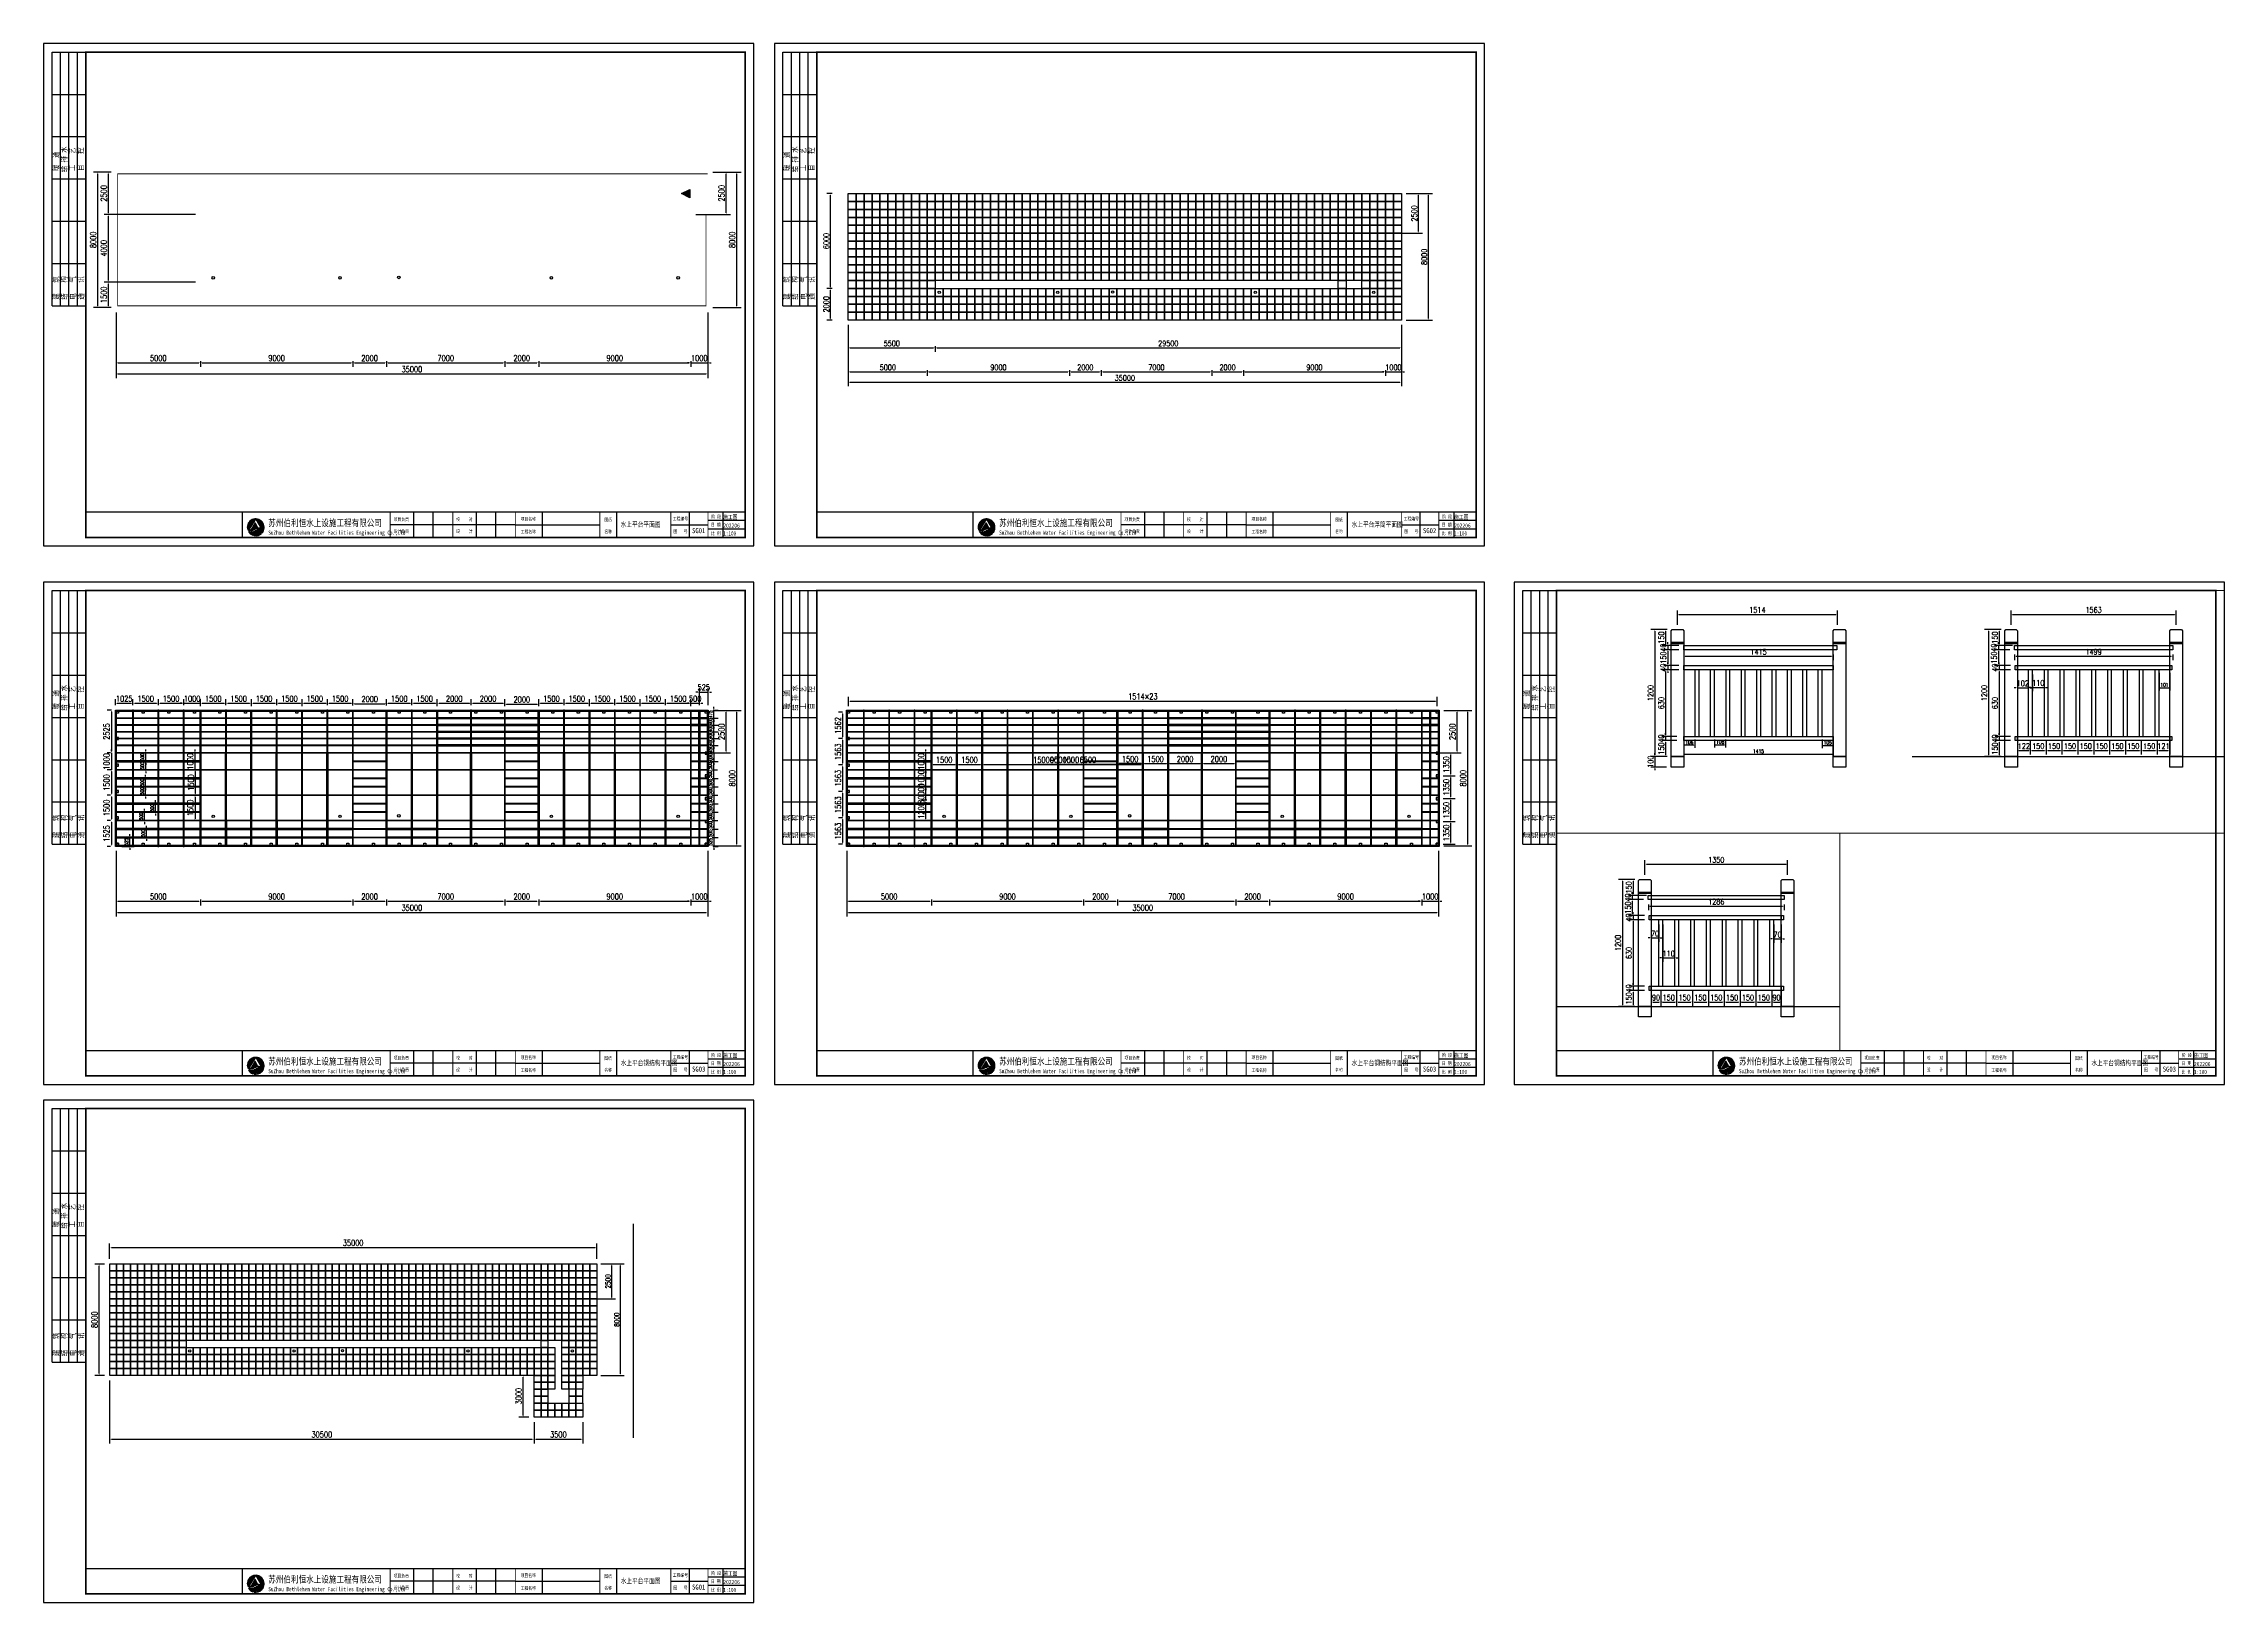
# Paper-space layout '布局1' of a CAD drawing. Header units: millimetres. Extents: x -211 to 1079, y -566 to 355.
# The model-space entities are those that its viewports show. They can reach past a viewport. Long polylines and large blocks are cut down to what shows.
import ezdxf

# ---------------------------------------------------------------- set-up
doc = ezdxf.new("R2010")
doc.units = ezdxf.units.MM
doc.header["$LTSCALE"] = 1000
for name, color, linetype in [('DOTE', 1, 'Continuous'), ('PUB_DIM', 3, 'Continuous'), ('W- bollard系船栓', 4, 'Continuous'), ('W-FLOAT_BOWL浮筒', 253, 'Continuous'), ('W-PLASTIC_RAILINGS塑木栏杆', 6, 'Continuous'), ('W-REVETMENT驳岸', 251, 'Continuous'), ('W-STEEL_FRAME钢架', 3, 'Continuous'), ('W-STEEL_KEEL钢龙骨', 5, 'Continuous')]:
    doc.layers.add(name, color=color, linetype=linetype)
doc.styles.add('-宋体', font='', dxfattribs={"width": 0.8})
doc.styles.add('_TCH_DIM', font='SIMPLEX.shx', dxfattribs={"bigfont": 'hztxt.shx'})
doc.styles.get("Standard").update_dxf_attribs({"font": 'simplex.shx', "width": 0.8, "bigfont": 'hztxt.shx'})
doc.styles.add('STANDARD_T3', font='simplex.shx', dxfattribs={"width": 0.7, "bigfont": 'gbcbig.shx'})
doc.styles.add('图框', font='')
doc.styles.add('黑体', font='simhei.ttf', dxfattribs={"width": 0.8})
doc.styles.get('-宋体').set_extended_font_data('SimSun')
doc.styles.get('图框').set_extended_font_data('SimSun')
doc.dimstyles.new('W&&1', dxfattribs={"dimtxt": 3.5, "dimasz": 1, "dimexe": 2.5, "dimexo": 3, "dimgap": 1, "dimtad": 1, "dimdec": 0, "dimzin": 0, "dimdsep": 46, "dimtxsty": 'STANDARD_T3', "dimcen": 0.09, "dimclrd": 1, "dimclre": 1, "dimclrt": 7, "dimazin": 2, "dimtfac": 1, "dimtdec": 0, "dimtix": 1, "dimtmove": 2, "dimatfit": 3, "dimfxl": 100, "dimtolj": 1, "dimtzin": 0, "dimarcsym": 0})
doc.dimstyles.new('W&&10', dxfattribs={"dimtxt": 35, "dimasz": 10, "dimexe": 25, "dimexo": 30, "dimgap": 10, "dimtad": 1, "dimdec": 0, "dimzin": 0, "dimdsep": 46, "dimtxsty": 'STANDARD_T3', "dimcen": 0.09, "dimclrd": 1, "dimclre": 1, "dimclrt": 7, "dimazin": 2, "dimtfac": 1, "dimtdec": 0, "dimtix": 1, "dimtmove": 2, "dimatfit": 3, "dimfxl": 100, "dimtolj": 1, "dimtzin": 0, "dimarcsym": 0})
doc.dimstyles.new('W&&100', dxfattribs={"dimtxt": 350, "dimasz": 100, "dimexe": 250, "dimexo": 300, "dimgap": 100, "dimtad": 1, "dimdec": 0, "dimzin": 0, "dimdsep": 46, "dimtxsty": 'STANDARD_T3', "dimcen": 0.09, "dimclrd": 1, "dimclre": 1, "dimclrt": 7, "dimazin": 2, "dimtfac": 1, "dimtdec": 0, "dimtix": 1, "dimtmove": 2, "dimatfit": 3, "dimfxl": 100, "dimtolj": 1, "dimtzin": 0, "dimarcsym": 0})
doc.dimstyles.new('W&&15', dxfattribs={"dimtxt": 52.5, "dimasz": 15, "dimexe": 37.5, "dimexo": 45, "dimgap": 15, "dimtad": 1, "dimdec": 0, "dimzin": 0, "dimdsep": 46, "dimtxsty": 'STANDARD_T3', "dimcen": 0.09, "dimclrd": 1, "dimclre": 1, "dimclrt": 7, "dimazin": 2, "dimtfac": 1, "dimtdec": 0, "dimtix": 1, "dimtmove": 2, "dimatfit": 3, "dimfxl": 100, "dimtolj": 1, "dimtzin": 0, "dimarcsym": 0})

# ---------------------------------------------------------------- blocks, each defined once
blk = doc.blocks.new('$TITLEBLK$00000187')
h = blk.add_hatch(color=140)
h.dxf.hatch_style = 1
h.paths.add_polyline_path([(-294.3, 4.5, 0.294083), (-290.9, 4.5, -0.363756), (-285, 4, 1.450144)])
h.paths.add_polyline_path([(-289.5, 10.8), (-286.2, 5.1, 0.101723), (-288.2, 5.6), (-289.8, 8.7), (-292.5, 4.3, -0.081837), (-293.6, 4.4)], flags=16)
h = blk.add_hatch(color=174)
h.paths.add_polyline_path([(-285.1, 3.8, 0.296692), (-289.1, 4.3, -0.04264), (-291.3, 3.4, -0.209747), (-293.9, 3.6, 0.179915), (-291.3, 1.3, 0.169783), (-289.3, 2, -0.05744), (-287.7, 2.7, -0.214092), (-285.8, 2.7, 0.064571)])
h.paths.add_polyline_path([(-288.7, 3, -0.084014), (-290.9, 2.1, -0.271733), (-293, 2.6, 0.071966), (-291.6, 2.6, 0.098278), (-289.8, 3.2, -0.072406), (-288.5, 3.9, -0.088156), (-287, 4.1, -0.181988), (-285.6, 3.5, 0.206106)], flags=16)
blk.add_hatch(color=174).paths.add_polyline_path([(-286.1, 2.4, 0.189728), (-288.2, 1.8, -0.126537), (-290.5, 1.1, 0.245013)])
for p, q in [((-196, 0), (-196, 15)), ((-184.5, 0), (-184.5, 15)), ((-159, 0), (-159, 15)), ((-147.5, 0), (-147.5, 15)), ((-120, 0), (-120, 15)), ((-76, 0), (-76, 15)), ((-33, 0), (-33, 15)), ((-13, 0), (-13, 15)), ((0, 0), (0, 15)), ((-136, 7.5), (-210, 7.5)), ((-136, 7.5), (-86, 7.5)), ((-44, 7.5), (-22, 7.5)), ((0, 10), (-22, 10)), ((0, 5), (-22, 5))]:
    blk.add_line(p, q)
for points, const_width in [([(-297.5, 0), (-297.5, 15), (0, 15)], 0.8), ([(-210, 0), (-210, 15)], 0.5), ([(-173, 0), (-173, 15)], 0.5), ([(-136, 0), (-136, 15)], 0.5), ([(-86, 0), (-86, 15)], 0.5), ([(-44, 0), (-44, 15)], 0.5), ([(-22, 0), (-22, 15)], 0.5)]:
    blk.add_lwpolyline(points, dxfattribs=dict(const_width=const_width))
for points in [[(-294.3, 4.5, 0.294083), (-290.9, 4.5, -0.363756), (-285, 4, 1.450144)], [(-293.6, 4.4), (-289.5, 10.8), (-286.2, 5.1, 0.101723), (-288.2, 5.6), (-289.8, 8.7), (-292.5, 4.3, -0.081837)]]:
    blk.add_lwpolyline(points, format="xyb", close=True)
for points in [[(-293.9, 3.6, 0.209747), (-291.3, 3.4, 0.04264), (-289.1, 4.3, -0.296692), (-285.1, 3.8)], [(-293, 2.6, 0.071966), (-291.6, 2.6, 0.098278), (-289.8, 3.2, -0.072406), (-288.5, 3.9, -0.088156), (-287, 4.1, -0.181988), (-285.6, 3.5, 0.206106), (-288.7, 3, -0.084014), (-290.9, 2.1, -0.271733), (-293, 2.6)], [(-291.3, 1.3, 0.169783), (-289.3, 2, -0.05744), (-287.7, 2.7, -0.214092), (-285.8, 2.7, -0.214092)], [(-290.5, 1.1, 0.126537), (-288.2, 1.8, -0.189728), (-286.1, 2.4, -0.189728)]]:
    blk.add_lwpolyline(points, format="xyb")
for start, end in [(208.4706, 249.2676), (258.5751, 313.6432), (318.8384, 333.6165)]:
    blk.add_arc((-289.5, 6), 5, start, end)
at = {"style": '图框'}
for s, height, width, p in [('阶 段', 2, 0.8, (-20.1, 11.3)), ('SuZhou Bethlehem Water Facilities Engineering Co.,Ltd ', 2.5, 0.75, (-282.1, 1.6)), ('苏州伯利恒水上设施工程有限公司', 4, 0.8, (-282.1, 6.6)), ('项目负责', 2, 0.8, (-207.9, 9.7)), ('设计负责', 2, 0.8, (-207.9, 2.7)), ('校    对', 2, 0.8, (-171, 9.7)), ('设    计 ', 2, 0.8, (-171, 2.7)), ('项目名称', 2, 0.8, (-132.8, 9.9)), ('工程名称', 2, 0.8, (-132.8, 2.4)), ('名称', 2, 0.8, (-83.3, 2.5)), ('图纸', 2, 0.8, (-83.3, 9.5)), ('工程编号', 2, 0.8, (-42.8, 10.1)), ('图   号', 2, 0.8, (-42.5, 2.6)), ('比 例', 2, 0.8, (-20.3, 1.4)), ('日 期', 2, 0.8, (-20.3, 6.5))]:
    blk.add_text(s, height=height, dxfattribs=dict(at, width=width)).set_placement(p)
for tag, p in [('项目负责人', (-195.7, 9.6)), ('设计负责人', (-195.7, 2.2)), ('设计人', (-156.5, 2.3)), ('校对', (-155.5, 9.5))]:
    blk.add_attdef(tag, p, '', height=3)
for tag, p, height, style, width in [('项目名称', (-115.7, 9.5), 3, '-宋体', 0.8), ('阶段', (-13, 10.8), 2.5, '黑体', 0.8), ('工程名称', (-115.7, 2), 3, '-宋体', 0.8), ('图名', (-73.7, 6.2), 3, '-宋体', 0.8), ('图号', (-31.4, 2.5), 3, '_TCH_DIM', 0.7), ('比例', (-13, 1.1), 2.5, '黑体', 0.8), ('日期', (-13, 5.8), 2.5, '黑体', 0.8)]:
    blk.add_attdef(tag, p, '', height=height, dxfattribs=dict(style=style, width=width))
blk = doc.blocks.new('$TITLEBLK$00000095')
for p, q in [((-150, 20), (-150, 0)), ((-150, 20), (0, 20)), ((-150, 15), (-75, 15)), ((-125, 20), (-125, 0)), ((-100, 20), (-100, 0)), ((-75, 20), (-75, 0)), ((-75, 20), (-75, 0)), ((-75, 15), (0, 15)), ((-50, 20), (-50, 0)), ((-25, 20), (-25, 0)), ((0, 20), (0, 0)), ((-150, 10), (-75, 10)), ((-150, 5), (-75, 5)), ((-75, 10), (0, 10)), ((-75, 5), (0, 5))]:
    blk.add_line(p, q)
at = {"width": 0.8}
for s, p in [('结   构', (-146.4, 10.9)), ('建   筑', (-146.4, 15.6)), ('给 排 水', (-71, 10.9)), ('暖  通', (-70.3, 15.7)), ('通   讯', (-146.4, 0.9)), ('电   气', (-146.4, 5.6)), ('工   艺', (-70.3, 6.1)), ('自   控', (-70.3, 1.2))]:
    blk.add_text(s, height=3.51, dxfattribs=at).set_placement(p)
blk = doc.blocks.new('TK')
blk.add_lwpolyline([(0, 0), (420, 0), (420, 297), (0, 297)], close=True)
at = {"const_width": 1}
blk.add_lwpolyline([(25, 5), (415, 5), (415, 292), (25, 292)], close=True, dxfattribs=at)
at = {"const_width": 0.8}
blk.add_lwpolyline([(415, 20), (25, 20)], dxfattribs=at)
at = {"rotation": 90}
blk.add_blockref('$TITLEBLK$00000095', (25, 292), dxfattribs=at)
blk = doc.blocks.new('*D193')
at = {"layer": 'Defpoints', "color": 0, "transparency": 16777216}
for p in [(-167.8, -38.7), (-170.9, -64), (-168.4, -64)]:
    blk.add_point(p, dxfattribs=at)
at = {"layer": 'PUB_DIM', "color": 1, "lineweight": -2, "transparency": 16777216}
for p, q in [((-170.8, -38.7), (-173.4, -38.7)), ((-170.9, -39.7), (-170.9, -63)), ((-171.4, -64), (-173.4, -64))]:
    blk.add_line(p, q, dxfattribs=at)
at = {"layer": 'PUB_DIM', "color": 1, "transparency": 16777216}
for points in [[(-171.1, -39.7), (-170.7, -39.7), (-170.9, -38.7)], [(-171.1, -63), (-170.7, -63), (-170.9, -64)]]:
    blk.add_solid(points, dxfattribs=at)
at = {"layer": 'PUB_DIM', "color": 7, "transparency": 16777216, "insert": (-173.7, -51.3), "char_height": 3.5, "attachment_point": 5, "rotation": 90, "style": 'STANDARD_T3'}
blk.add_mtext('\\A1;2525', dxfattribs=at)
blk = doc.blocks.new('*D194')
at = {"layer": 'Defpoints', "color": 0, "transparency": 16777216}
for p in [(-168.4, -64), (-170.9, -74), (-167.8, -74)]:
    blk.add_point(p, dxfattribs=at)
at = {"layer": 'PUB_DIM', "color": 1, "lineweight": -2, "transparency": 16777216}
for p, q in [((-171.4, -64), (-173.4, -64)), ((-170.9, -63), (-170.9, -62)), ((-170.9, -64), (-170.9, -74)), ((-170.8, -74), (-173.4, -74)), ((-170.9, -75), (-170.9, -76))]:
    blk.add_line(p, q, dxfattribs=at)
at = {"layer": 'PUB_DIM', "color": 1, "transparency": 16777216}
for points in [[(-171.1, -63), (-170.7, -63), (-170.9, -64)], [(-171.1, -75), (-170.7, -75), (-170.9, -74)]]:
    blk.add_solid(points, dxfattribs=at)
at = {"layer": 'PUB_DIM', "color": 7, "transparency": 16777216, "insert": (-173.7, -69), "char_height": 3.5, "attachment_point": 5, "rotation": 90, "style": 'STANDARD_T3'}
blk.add_mtext('\\A1;1000', dxfattribs=at)
blk = doc.blocks.new('*D195')
at = {"layer": 'Defpoints', "color": 0, "transparency": 16777216}
for p in [(-167.8, -74), (-170.9, -89), (-168.4, -89)]:
    blk.add_point(p, dxfattribs=at)
at = {"layer": 'PUB_DIM', "color": 1, "lineweight": -2, "transparency": 16777216}
for p, q in [((-170.8, -74), (-173.4, -74)), ((-170.9, -75), (-170.9, -88)), ((-171.4, -89), (-173.4, -89))]:
    blk.add_line(p, q, dxfattribs=at)
at = {"layer": 'PUB_DIM', "color": 1, "transparency": 16777216}
for points in [[(-171.1, -75), (-170.7, -75), (-170.9, -74)], [(-171.1, -88), (-170.7, -88), (-170.9, -89)]]:
    blk.add_solid(points, dxfattribs=at)
at = {"layer": 'PUB_DIM', "color": 7, "transparency": 16777216, "insert": (-173.7, -81.5), "char_height": 3.5, "attachment_point": 5, "rotation": 90, "style": 'STANDARD_T3'}
blk.add_mtext('\\A1;1500', dxfattribs=at)
blk = doc.blocks.new('*D197')
at = {"layer": 'Defpoints', "color": 0, "transparency": 16777216}
for p in [(-168.4, -89), (-170.9, -104), (-168.4, -104)]:
    blk.add_point(p, dxfattribs=at)
at = {"layer": 'PUB_DIM', "color": 1, "lineweight": -2, "transparency": 16777216}
for p, q in [((-171.4, -89), (-173.4, -89)), ((-170.9, -90), (-170.9, -103)), ((-171.4, -104), (-173.4, -104))]:
    blk.add_line(p, q, dxfattribs=at)
at = {"layer": 'PUB_DIM', "color": 1, "transparency": 16777216}
for points in [[(-171.1, -90), (-170.7, -90), (-170.9, -89)], [(-171.1, -103), (-170.7, -103), (-170.9, -104)]]:
    blk.add_solid(points, dxfattribs=at)
at = {"layer": 'PUB_DIM', "color": 7, "transparency": 16777216, "insert": (-173.7, -96.5), "char_height": 3.5, "attachment_point": 5, "rotation": 90, "style": 'STANDARD_T3'}
blk.add_mtext('\\A1;1500', dxfattribs=at)
blk = doc.blocks.new('*D199')
at = {"layer": 'Defpoints', "color": 0, "transparency": 16777216}
for p in [(-168.4, -104), (-170.9, -119.2), (-168.4, -119.2)]:
    blk.add_point(p, dxfattribs=at)
at = {"layer": 'PUB_DIM', "color": 1, "lineweight": -2, "transparency": 16777216}
for p, q in [((-171.4, -104), (-173.4, -104)), ((-170.9, -105), (-170.9, -118.2)), ((-171.4, -119.2), (-173.4, -119.2))]:
    blk.add_line(p, q, dxfattribs=at)
at = {"layer": 'PUB_DIM', "color": 1, "transparency": 16777216}
for points in [[(-171.1, -105), (-170.7, -105), (-170.9, -104)], [(-171.1, -118.2), (-170.7, -118.2), (-170.9, -119.2)]]:
    blk.add_solid(points, dxfattribs=at)
at = {"layer": 'PUB_DIM', "color": 7, "transparency": 16777216, "insert": (-173.7, -111.6), "char_height": 3.5, "attachment_point": 5, "rotation": 90, "style": 'STANDARD_T3'}
blk.add_mtext('\\A1;1525', dxfattribs=at)
blk = doc.blocks.new('*D207')
at = {"layer": 'Defpoints', "color": 0, "transparency": 16777216}
for p in [(-167.8, -74), (-121.1, -74), (-168.4, -89)]:
    blk.add_point(p, dxfattribs=at)
at = {"layer": 'PUB_DIM', "color": 1, "lineweight": -2, "transparency": 16777216}
for p, q in [((-164.8, -74), (-118.6, -74)), ((-121.1, -88), (-121.1, -75)), ((-165.4, -89), (-118.6, -89))]:
    blk.add_line(p, q, dxfattribs=at)
at = {"layer": 'PUB_DIM', "color": 1, "transparency": 16777216}
for points in [[(-121.3, -75), (-120.9, -75), (-121.1, -74)], [(-121.3, -88), (-120.9, -88), (-121.1, -89)]]:
    blk.add_solid(points, dxfattribs=at)
at = {"layer": 'PUB_DIM', "color": 7, "transparency": 16777216, "insert": (-123.8, -81.5), "char_height": 3.5, "attachment_point": 5, "rotation": 90, "style": 'STANDARD_T3'}
blk.add_mtext('\\A1;1500', dxfattribs=at)
blk = doc.blocks.new('*D208')
at = {"layer": 'Defpoints', "color": 0, "transparency": 16777216}
for p in [(-121.4, -64), (-118.1, -64), (-167.8, -74)]:
    blk.add_point(p, dxfattribs=at)
at = {"layer": 'PUB_DIM', "color": 1, "lineweight": -2, "transparency": 16777216}
for p, q in [((-121.1, -64), (-123.9, -64)), ((-121.4, -63), (-121.4, -62)), ((-121.4, -74), (-121.4, -64)), ((-164.8, -74), (-118.9, -74)), ((-121.4, -75), (-121.4, -76))]:
    blk.add_line(p, q, dxfattribs=at)
at = {"layer": 'PUB_DIM', "color": 1, "transparency": 16777216}
for points in [[(-121.6, -63), (-121.3, -63), (-121.4, -64)], [(-121.6, -75), (-121.3, -75), (-121.4, -74)]]:
    blk.add_solid(points, dxfattribs=at)
at = {"layer": 'PUB_DIM', "color": 7, "transparency": 16777216, "insert": (-124.2, -69), "char_height": 3.5, "attachment_point": 5, "rotation": 90, "style": 'STANDARD_T3'}
blk.add_mtext('\\A1;1000', dxfattribs=at)
blk = doc.blocks.new('*D214')
at = {"layer": 'Defpoints', "color": 0, "transparency": 16777216}
for p in [(-172.6, 214.4), (-118.1, 214.4), (-168.1, 199.4)]:
    blk.add_point(p, dxfattribs=at)
at = {"layer": 'PUB_DIM', "color": 1, "lineweight": -2, "transparency": 16777216}
for p, q in [((-121.1, 214.4), (-175.1, 214.4)), ((-172.6, 200.4), (-172.6, 213.4)), ((-171.1, 199.4), (-175.1, 199.4))]:
    blk.add_line(p, q, dxfattribs=at)
at = {"layer": 'PUB_DIM', "color": 1, "transparency": 16777216}
for points in [[(-172.8, 213.4), (-172.5, 213.4), (-172.6, 214.4)], [(-172.8, 200.4), (-172.5, 200.4), (-172.6, 199.4)]]:
    blk.add_solid(points, dxfattribs=at)
at = {"layer": 'PUB_DIM', "color": 7, "transparency": 16777216, "insert": (-175.4, 206.9), "char_height": 3.5, "attachment_point": 5, "rotation": 90, "style": 'STANDARD_T3'}
blk.add_mtext('\\A1;1500', dxfattribs=at)
blk = doc.blocks.new('*D215')
at = {"layer": 'Defpoints', "color": 0, "transparency": 16777216}
for p in [(-172.6, 254.4), (-118.1, 254.4), (-118.1, 214.4)]:
    blk.add_point(p, dxfattribs=at)
at = {"layer": 'PUB_DIM', "color": 1, "lineweight": -2, "transparency": 16777216}
for p, q in [((-121.1, 254.4), (-175.1, 254.4)), ((-172.6, 215.4), (-172.6, 253.4)), ((-121.1, 214.4), (-175.1, 214.4))]:
    blk.add_line(p, q, dxfattribs=at)
at = {"layer": 'PUB_DIM', "color": 1, "transparency": 16777216}
for points in [[(-172.8, 253.4), (-172.5, 253.4), (-172.6, 254.4)], [(-172.8, 215.4), (-172.5, 215.4), (-172.6, 214.4)]]:
    blk.add_solid(points, dxfattribs=at)
at = {"layer": 'PUB_DIM', "color": 7, "transparency": 16777216, "insert": (-175.4, 234.4), "char_height": 3.5, "attachment_point": 5, "rotation": 90, "style": 'STANDARD_T3'}
blk.add_mtext('\\A1;4000', dxfattribs=at)
blk = doc.blocks.new('*D216')
at = {"layer": 'Defpoints', "color": 0, "transparency": 16777216}
for p in [(-172.6, 279.4), (-168.1, 279.4), (-118.1, 254.4)]:
    blk.add_point(p, dxfattribs=at)
at = {"layer": 'PUB_DIM', "color": 1, "lineweight": -2, "transparency": 16777216}
for p, q in [((-171.1, 279.4), (-175.1, 279.4)), ((-172.6, 255.4), (-172.6, 278.4)), ((-121.1, 254.4), (-175.1, 254.4))]:
    blk.add_line(p, q, dxfattribs=at)
at = {"layer": 'PUB_DIM', "color": 1, "transparency": 16777216}
for points in [[(-172.8, 278.4), (-172.5, 278.4), (-172.6, 279.4)], [(-172.8, 255.4), (-172.5, 255.4), (-172.6, 254.4)]]:
    blk.add_solid(points, dxfattribs=at)
at = {"layer": 'PUB_DIM', "color": 7, "transparency": 16777216, "insert": (-175.4, 266.9), "char_height": 3.5, "attachment_point": 5, "rotation": 90, "style": 'STANDARD_T3'}
blk.add_mtext('\\A1;2500', dxfattribs=at)
blk = doc.blocks.new('*D217')
at = {"layer": 'Defpoints', "color": 0, "transparency": 16777216}
for p in [(-178.9, 279.4), (-168.1, 279.4), (-168.1, 199.4)]:
    blk.add_point(p, dxfattribs=at)
at = {"layer": 'PUB_DIM', "color": 1, "lineweight": -2, "transparency": 16777216}
for p, q in [((-171.1, 279.4), (-181.4, 279.4)), ((-178.9, 200.4), (-178.9, 278.4)), ((-171.1, 199.4), (-181.4, 199.4))]:
    blk.add_line(p, q, dxfattribs=at)
at = {"layer": 'PUB_DIM', "color": 1, "transparency": 16777216}
for points in [[(-179.1, 278.4), (-178.7, 278.4), (-178.9, 279.4)], [(-179.1, 200.4), (-178.7, 200.4), (-178.9, 199.4)]]:
    blk.add_solid(points, dxfattribs=at)
at = {"layer": 'PUB_DIM', "color": 7, "transparency": 16777216, "insert": (-181.6, 239.4), "char_height": 3.5, "attachment_point": 5, "rotation": 90, "style": 'STANDARD_T3'}
blk.add_mtext('\\A1;8000', dxfattribs=at)
blk = doc.blocks.new('*D220')
at = {"layer": 'Defpoints', "color": 0, "transparency": 16777216}
for p in [(314.2, -64), (329.2, -64.2), (329.2, -70.8)]:
    blk.add_point(p, dxfattribs=at)
at = {"layer": 'PUB_DIM', "color": 1, "lineweight": -2, "transparency": 16777216}
for p, q in [((314.2, -67), (314.2, -73.3)), ((315.2, -70.8), (328.2, -70.8)), ((329.2, -67.2), (329.2, -73.3))]:
    blk.add_line(p, q, dxfattribs=at)
at = {"layer": 'PUB_DIM', "color": 1, "transparency": 16777216}
for points in [[(315.2, -70.6), (315.2, -71), (314.2, -70.8)], [(328.2, -70.6), (328.2, -71), (329.2, -70.8)]]:
    blk.add_solid(points, dxfattribs=at)
at = {"layer": 'PUB_DIM', "color": 7, "transparency": 16777216, "insert": (321.7, -68.1), "char_height": 3.5, "attachment_point": 5, "style": 'STANDARD_T3'}
blk.add_mtext('\\A1;1500', dxfattribs=at)
blk = doc.blocks.new('*D221')
at = {"layer": 'Defpoints', "color": 0, "transparency": 16777216}
for p in [(329.2, -64.2), (344.2, -70.8), (344.2, -74)]:
    blk.add_point(p, dxfattribs=at)
at = {"layer": 'PUB_DIM', "color": 1, "lineweight": -2, "transparency": 16777216}
for p, q in [((329.2, -67.2), (329.2, -73.3)), ((330.2, -70.8), (343.2, -70.8)), ((344.2, -71), (344.2, -68.3))]:
    blk.add_line(p, q, dxfattribs=at)
at = {"layer": 'PUB_DIM', "color": 1, "transparency": 16777216}
for points in [[(330.2, -70.6), (330.2, -71), (329.2, -70.8)], [(343.2, -70.6), (343.2, -71), (344.2, -70.8)]]:
    blk.add_solid(points, dxfattribs=at)
at = {"layer": 'PUB_DIM', "color": 7, "transparency": 16777216, "insert": (336.7, -68.1), "char_height": 3.5, "attachment_point": 5, "style": 'STANDARD_T3'}
blk.add_mtext('\\A1;1500', dxfattribs=at)
blk = doc.blocks.new('*D222')
at = {"layer": 'Defpoints', "color": 0, "transparency": 16777216}
for p in [(344.2, -74), (439.2, -70.8), (439.2, -73.7)]:
    blk.add_point(p, dxfattribs=at)
at = {"layer": 'PUB_DIM', "color": 1, "lineweight": -2, "transparency": 16777216}
for p, q in [((344.2, -71), (344.2, -68.3)), ((345.2, -70.8), (438.2, -70.8)), ((439.2, -70.7), (439.2, -68.3))]:
    blk.add_line(p, q, dxfattribs=at)
at = {"layer": 'PUB_DIM', "color": 1, "transparency": 16777216}
for points in [[(345.2, -70.6), (345.2, -71), (344.2, -70.8)], [(438.2, -70.6), (438.2, -71), (439.2, -70.8)]]:
    blk.add_solid(points, dxfattribs=at)
at = {"layer": 'PUB_DIM', "color": 7, "transparency": 16777216, "insert": (391.7, -68.1), "char_height": 3.5, "attachment_point": 5, "style": 'STANDARD_T3'}
blk.add_mtext('\\A1;950000', dxfattribs=at)
blk = doc.blocks.new('*D223')
at = {"layer": 'Defpoints', "color": 0, "transparency": 16777216}
for p in [(374.2, -70.8), (374.2, -74), (439.2, -73.7)]:
    blk.add_point(p, dxfattribs=at)
at = {"layer": 'PUB_DIM', "color": 1, "lineweight": -2, "transparency": 16777216}
for p, q in [((374.2, -71), (374.2, -68.3)), ((438.2, -70.8), (375.2, -70.8)), ((439.2, -70.7), (439.2, -68.3))]:
    blk.add_line(p, q, dxfattribs=at)
at = {"layer": 'PUB_DIM', "color": 1, "transparency": 16777216}
for points in [[(375.2, -70.6), (375.2, -71), (374.2, -70.8)], [(438.2, -70.6), (438.2, -71), (439.2, -70.8)]]:
    blk.add_solid(points, dxfattribs=at)
at = {"layer": 'PUB_DIM', "color": 7, "transparency": 16777216, "insert": (406.7, -68.1), "char_height": 3.5, "attachment_point": 5, "style": 'STANDARD_T3'}
blk.add_mtext('\\A1;6500', dxfattribs=at)
blk = doc.blocks.new('*D224')
at = {"layer": 'Defpoints', "color": 0, "transparency": 16777216}
for p in [(389.2, -64.2), (404.2, -64), (404.2, -70.8)]:
    blk.add_point(p, dxfattribs=at)
at = {"layer": 'PUB_DIM', "color": 1, "lineweight": -2, "transparency": 16777216}
for p, q in [((389.2, -67.2), (389.2, -73.3)), ((390.2, -70.8), (403.2, -70.8)), ((404.2, -67), (404.2, -73.3))]:
    blk.add_line(p, q, dxfattribs=at)
at = {"layer": 'PUB_DIM', "color": 1, "transparency": 16777216}
for points in [[(390.2, -70.6), (390.2, -71), (389.2, -70.8)], [(403.2, -70.6), (403.2, -71), (404.2, -70.8)]]:
    blk.add_solid(points, dxfattribs=at)
at = {"layer": 'PUB_DIM', "color": 7, "transparency": 16777216, "insert": (396.7, -68.1), "char_height": 3.5, "attachment_point": 5, "style": 'STANDARD_T3'}
blk.add_mtext('\\A1;1500', dxfattribs=at)
blk = doc.blocks.new('*D225')
at = {"layer": 'Defpoints', "color": 0, "transparency": 16777216}
for p in [(310.9, -92), (314.4, -92), (314.2, -104)]:
    blk.add_point(p, dxfattribs=at)
at = {"layer": 'PUB_DIM', "color": 1, "lineweight": -2, "transparency": 16777216}
for p, q in [((311.4, -92), (308.4, -92)), ((310.9, -103), (310.9, -93)), ((311.2, -104), (308.4, -104))]:
    blk.add_line(p, q, dxfattribs=at)
at = {"layer": 'PUB_DIM', "color": 1, "transparency": 16777216}
for points in [[(310.7, -93), (311, -93), (310.9, -92)], [(310.7, -103), (311, -103), (310.9, -104)]]:
    blk.add_solid(points, dxfattribs=at)
at = {"layer": 'PUB_DIM', "color": 7, "transparency": 16777216, "insert": (308.1, -98), "char_height": 3.5, "attachment_point": 5, "rotation": 90, "style": 'STANDARD_T3'}
blk.add_mtext('\\A1;1200', dxfattribs=at)
blk = doc.blocks.new('*D226')
at = {"layer": 'Defpoints', "color": 0, "transparency": 16777216}
for p in [(310.9, -84), (314.2, -84), (314.4, -92)]:
    blk.add_point(p, dxfattribs=at)
at = {"layer": 'PUB_DIM', "color": 1, "lineweight": -2, "transparency": 16777216}
for p, q in [((311.2, -84), (308.4, -84)), ((310.9, -83), (310.9, -82)), ((310.9, -92), (310.9, -84)), ((311.4, -92), (308.4, -92)), ((310.9, -93), (310.9, -94))]:
    blk.add_line(p, q, dxfattribs=at)
at = {"layer": 'PUB_DIM', "color": 1, "transparency": 16777216}
for points in [[(310.7, -83), (311, -83), (310.9, -84)], [(310.7, -93), (311, -93), (310.9, -92)]]:
    blk.add_solid(points, dxfattribs=at)
at = {"layer": 'PUB_DIM', "color": 7, "transparency": 16777216, "insert": (308.1, -88), "char_height": 3.5, "attachment_point": 5, "rotation": 90, "style": 'STANDARD_T3'}
blk.add_mtext('\\A1;80000', dxfattribs=at)
blk = doc.blocks.new('*D227')
at = {"layer": 'Defpoints', "color": 0, "transparency": 16777216}
for p in [(264.5, -74), (310.9, -74), (314.2, -84)]:
    blk.add_point(p, dxfattribs=at)
at = {"layer": 'PUB_DIM', "color": 1, "lineweight": -2, "transparency": 16777216}
for p, q in [((267.5, -74), (313.4, -74)), ((310.9, -73), (310.9, -72)), ((310.9, -84), (310.9, -74)), ((311.2, -84), (308.4, -84)), ((310.9, -85), (310.9, -86))]:
    blk.add_line(p, q, dxfattribs=at)
at = {"layer": 'PUB_DIM', "color": 1, "transparency": 16777216}
for points in [[(310.7, -73), (311, -73), (310.9, -74)], [(310.7, -85), (311, -85), (310.9, -84)]]:
    blk.add_solid(points, dxfattribs=at)
at = {"layer": 'PUB_DIM', "color": 7, "transparency": 16777216, "insert": (308.1, -79), "char_height": 3.5, "attachment_point": 5, "rotation": 90, "style": 'STANDARD_T3'}
blk.add_mtext('\\A1;1000', dxfattribs=at)
blk = doc.blocks.new('*D228')
at = {"layer": 'Defpoints', "color": 0, "transparency": 16777216}
for p in [(310.9, -64), (314.2, -64), (264.5, -74)]:
    blk.add_point(p, dxfattribs=at)
at = {"layer": 'PUB_DIM', "color": 1, "lineweight": -2, "transparency": 16777216}
for p, q in [((311.2, -64), (308.4, -64)), ((310.9, -63), (310.9, -62)), ((310.9, -74), (310.9, -64)), ((267.5, -74), (313.4, -74)), ((310.9, -75), (310.9, -76))]:
    blk.add_line(p, q, dxfattribs=at)
at = {"layer": 'PUB_DIM', "color": 1, "transparency": 16777216}
for points in [[(310.7, -63), (311, -63), (310.9, -64)], [(310.7, -75), (311, -75), (310.9, -74)]]:
    blk.add_solid(points, dxfattribs=at)
at = {"layer": 'PUB_DIM', "color": 7, "transparency": 16777216, "insert": (308.1, -69), "char_height": 3.5, "attachment_point": 5, "rotation": 90, "style": 'STANDARD_T3'}
blk.add_mtext('\\A1;1000', dxfattribs=at)
blk = doc.blocks.new('*D229')
at = {"layer": 'Defpoints', "color": 0, "transparency": 16777216}
for p in [(389.2, -64.2), (374.2, -74), (389.2, -70.8)]:
    blk.add_point(p, dxfattribs=at)
at = {"layer": 'PUB_DIM', "color": 1, "lineweight": -2, "transparency": 16777216}
for p, q in [((374.2, -71), (374.2, -68.3)), ((375.2, -70.8), (388.2, -70.8)), ((389.2, -67.2), (389.2, -73.3))]:
    blk.add_line(p, q, dxfattribs=at)
at = {"layer": 'PUB_DIM', "color": 1, "transparency": 16777216}
for points in [[(375.2, -70.6), (375.2, -71), (374.2, -70.8)], [(388.2, -70.6), (388.2, -71), (389.2, -70.8)]]:
    blk.add_solid(points, dxfattribs=at)
at = {"layer": 'PUB_DIM', "color": 7, "transparency": 16777216, "insert": (381.7, -68.1), "char_height": 3.5, "attachment_point": 5, "style": 'STANDARD_T3'}
blk.add_mtext('\\A1;150000', dxfattribs=at)
blk = doc.blocks.new('*D230')
at = {"layer": 'Defpoints', "color": 0, "transparency": 16777216}
for p in [(439.2, -64.2), (454.2, -66), (454.2, -70.3)]:
    blk.add_point(p, dxfattribs=at)
at = {"layer": 'PUB_DIM', "color": 1, "lineweight": -2, "transparency": 16777216}
for p, q in [((439.2, -67.2), (439.2, -72.8)), ((440.2, -70.3), (453.2, -70.3)), ((454.2, -69), (454.2, -72.8))]:
    blk.add_line(p, q, dxfattribs=at)
at = {"layer": 'PUB_DIM', "color": 1, "transparency": 16777216}
for points in [[(440.2, -70.1), (440.2, -70.5), (439.2, -70.3)], [(453.2, -70.1), (453.2, -70.5), (454.2, -70.3)]]:
    blk.add_solid(points, dxfattribs=at)
at = {"layer": 'PUB_DIM', "color": 7, "transparency": 16777216, "insert": (446.7, -67.6), "char_height": 3.5, "attachment_point": 5, "style": 'STANDARD_T3'}
blk.add_mtext('\\A1;1500', dxfattribs=at)
blk = doc.blocks.new('*D218')
at = {"layer": 'Defpoints', "color": 0, "transparency": 16777216}
for p in [(454.2, -66), (474.2, -64.7), (474.2, -70.3)]:
    blk.add_point(p, dxfattribs=at)
at = {"layer": 'PUB_DIM', "color": 1, "lineweight": -2, "transparency": 16777216}
for p, q in [((454.2, -69), (454.2, -72.8)), ((455.2, -70.3), (473.2, -70.3)), ((474.2, -67.7), (474.2, -72.8))]:
    blk.add_line(p, q, dxfattribs=at)
at = {"layer": 'PUB_DIM', "color": 1, "transparency": 16777216}
for points in [[(455.2, -70.1), (455.2, -70.5), (454.2, -70.3)], [(473.2, -70.1), (473.2, -70.5), (474.2, -70.3)]]:
    blk.add_solid(points, dxfattribs=at)
at = {"layer": 'PUB_DIM', "color": 7, "transparency": 16777216, "insert": (464.2, -67.6), "char_height": 3.5, "attachment_point": 5, "style": 'STANDARD_T3'}
blk.add_mtext('\\A1;2000', dxfattribs=at)
blk = doc.blocks.new('*D231')
at = {"layer": 'Defpoints', "color": 0, "transparency": 16777216}
for p in [(439.2, -64.2), (424.2, -70.3), (424.2, -78.7)]:
    blk.add_point(p, dxfattribs=at)
at = {"layer": 'PUB_DIM', "color": 1, "lineweight": -2, "transparency": 16777216}
for p, q in [((424.2, -75.7), (424.2, -67.8)), ((438.2, -70.3), (425.2, -70.3)), ((439.2, -67.2), (439.2, -72.8))]:
    blk.add_line(p, q, dxfattribs=at)
at = {"layer": 'PUB_DIM', "color": 1, "transparency": 16777216}
for points in [[(425.2, -70.1), (425.2, -70.5), (424.2, -70.3)], [(438.2, -70.1), (438.2, -70.5), (439.2, -70.3)]]:
    blk.add_solid(points, dxfattribs=at)
at = {"layer": 'PUB_DIM', "color": 7, "transparency": 16777216, "insert": (431.7, -67.6), "char_height": 3.5, "attachment_point": 5, "style": 'STANDARD_T3'}
blk.add_mtext('\\A1;1500', dxfattribs=at)
blk = doc.blocks.new('*D219')
at = {"layer": 'Defpoints', "color": 0, "transparency": 16777216}
for p in [(474.2, -64.7), (494.2, -70.3), (494.2, -78.7)]:
    blk.add_point(p, dxfattribs=at)
at = {"layer": 'PUB_DIM', "color": 1, "lineweight": -2, "transparency": 16777216}
for p, q in [((474.2, -67.7), (474.2, -72.8)), ((475.2, -70.3), (493.2, -70.3)), ((494.2, -75.7), (494.2, -67.8))]:
    blk.add_line(p, q, dxfattribs=at)
at = {"layer": 'PUB_DIM', "color": 1, "transparency": 16777216}
for points in [[(475.2, -70.1), (475.2, -70.5), (474.2, -70.3)], [(493.2, -70.1), (493.2, -70.5), (494.2, -70.3)]]:
    blk.add_solid(points, dxfattribs=at)
at = {"layer": 'PUB_DIM', "color": 7, "transparency": 16777216, "insert": (484.2, -67.6), "char_height": 3.5, "attachment_point": 5, "style": 'STANDARD_T3'}
blk.add_mtext('\\A1;2000', dxfattribs=at)
blk = doc.blocks.new('*D232')
at = {"layer": 'Defpoints', "color": 0, "transparency": 16777216}
for p in [(261.7, -102.4), (264.5, -102.4), (264.5, -118)]:
    blk.add_point(p, dxfattribs=at)
at = {"layer": 'PUB_DIM', "color": 1, "lineweight": -2, "transparency": 16777216}
for p, q in [((261.5, -102.4), (259.2, -102.4)), ((261.7, -117), (261.7, -103.4)), ((261.5, -118), (259.2, -118))]:
    blk.add_line(p, q, dxfattribs=at)
at = {"layer": 'PUB_DIM', "color": 1, "transparency": 16777216}
for points in [[(261.5, -103.4), (261.9, -103.4), (261.7, -102.4)], [(261.5, -117), (261.9, -117), (261.7, -118)]]:
    blk.add_solid(points, dxfattribs=at)
at = {"layer": 'PUB_DIM', "color": 7, "transparency": 16777216, "insert": (258.9, -110.2), "char_height": 3.5, "attachment_point": 5, "rotation": 90, "style": 'STANDARD_T3'}
blk.add_mtext('\\A1;1563', dxfattribs=at)
blk = doc.blocks.new('*D233')
at = {"layer": 'Defpoints', "color": 0, "transparency": 16777216}
for p in [(261.7, -86.8), (264.5, -86.8), (264.5, -102.4)]:
    blk.add_point(p, dxfattribs=at)
at = {"layer": 'PUB_DIM', "color": 1, "lineweight": -2, "transparency": 16777216}
for p, q in [((261.5, -86.8), (259.2, -86.8)), ((261.7, -101.4), (261.7, -87.8)), ((261.5, -102.4), (259.2, -102.4))]:
    blk.add_line(p, q, dxfattribs=at)
at = {"layer": 'PUB_DIM', "color": 1, "transparency": 16777216}
for points in [[(261.5, -87.8), (261.9, -87.8), (261.7, -86.8)], [(261.5, -101.4), (261.9, -101.4), (261.7, -102.4)]]:
    blk.add_solid(points, dxfattribs=at)
at = {"layer": 'PUB_DIM', "color": 7, "transparency": 16777216, "insert": (258.9, -94.6), "char_height": 3.5, "attachment_point": 5, "rotation": 90, "style": 'STANDARD_T3'}
blk.add_mtext('\\A1;1563', dxfattribs=at)
blk = doc.blocks.new('*D234')
at = {"layer": 'Defpoints', "color": 0, "transparency": 16777216}
for p in [(261.7, -71.1), (264.5, -71.1), (264.5, -86.8)]:
    blk.add_point(p, dxfattribs=at)
at = {"layer": 'PUB_DIM', "color": 1, "lineweight": -2, "transparency": 16777216}
for p, q in [((261.5, -71.1), (259.2, -71.1)), ((261.7, -85.8), (261.7, -72.1)), ((261.5, -86.8), (259.2, -86.8))]:
    blk.add_line(p, q, dxfattribs=at)
at = {"layer": 'PUB_DIM', "color": 1, "transparency": 16777216}
for points in [[(261.5, -72.1), (261.9, -72.1), (261.7, -71.1)], [(261.5, -85.8), (261.9, -85.8), (261.7, -86.8)]]:
    blk.add_solid(points, dxfattribs=at)
at = {"layer": 'PUB_DIM', "color": 7, "transparency": 16777216, "insert": (258.9, -78.9), "char_height": 3.5, "attachment_point": 5, "rotation": 90, "style": 'STANDARD_T3'}
blk.add_mtext('\\A1;1563', dxfattribs=at)
blk = doc.blocks.new('*D235')
at = {"layer": 'Defpoints', "color": 0, "transparency": 16777216}
for p in [(261.7, -55.5), (264.5, -55.5), (264.5, -71.1)]:
    blk.add_point(p, dxfattribs=at)
at = {"layer": 'PUB_DIM', "color": 1, "lineweight": -2, "transparency": 16777216}
for p, q in [((261.5, -55.5), (259.2, -55.5)), ((261.7, -70.1), (261.7, -56.5)), ((261.5, -71.1), (259.2, -71.1))]:
    blk.add_line(p, q, dxfattribs=at)
at = {"layer": 'PUB_DIM', "color": 1, "transparency": 16777216}
for points in [[(261.5, -56.5), (261.9, -56.5), (261.7, -55.5)], [(261.5, -70.1), (261.9, -70.1), (261.7, -71.1)]]:
    blk.add_solid(points, dxfattribs=at)
at = {"layer": 'PUB_DIM', "color": 7, "transparency": 16777216, "insert": (258.9, -63.3), "char_height": 3.5, "attachment_point": 5, "rotation": 90, "style": 'STANDARD_T3'}
blk.add_mtext('\\A1;1563', dxfattribs=at)
blk = doc.blocks.new('*D236')
at = {"layer": 'Defpoints', "color": 0, "transparency": 16777216}
for p in [(261.7, -39.9), (264.5, -39.9), (264.5, -55.5)]:
    blk.add_point(p, dxfattribs=at)
at = {"layer": 'PUB_DIM', "color": 1, "lineweight": -2, "transparency": 16777216}
for p, q in [((261.5, -39.9), (259.2, -39.9)), ((261.7, -54.5), (261.7, -40.9)), ((261.5, -55.5), (259.2, -55.5))]:
    blk.add_line(p, q, dxfattribs=at)
at = {"layer": 'PUB_DIM', "color": 1, "transparency": 16777216}
for points in [[(261.5, -40.9), (261.9, -40.9), (261.7, -39.9)], [(261.5, -54.5), (261.9, -54.5), (261.7, -55.5)]]:
    blk.add_solid(points, dxfattribs=at)
at = {"layer": 'PUB_DIM', "color": 7, "transparency": 16777216, "insert": (258.9, -47.7), "char_height": 3.5, "attachment_point": 5, "rotation": 90, "style": 'STANDARD_T3'}
blk.add_mtext('\\A1;1562', dxfattribs=at)
blk = doc.blocks.new('*D237')
at = {"layer": 'Defpoints', "color": 0, "transparency": 16777216}
for p in [(613.3, -33.4), (265.1, -39.3), (613.3, -39.3)]:
    blk.add_point(p, dxfattribs=at)
at = {"layer": 'PUB_DIM', "color": 1, "lineweight": -2, "transparency": 16777216}
for p, q in [((265.1, -36.3), (265.1, -30.9)), ((266.1, -33.4), (612.3, -33.4)), ((613.3, -36.3), (613.3, -30.9))]:
    blk.add_line(p, q, dxfattribs=at)
at = {"layer": 'PUB_DIM', "color": 1, "transparency": 16777216}
for points in [[(266.1, -33.2), (266.1, -33.6), (265.1, -33.4)], [(612.3, -33.2), (612.3, -33.6), (613.3, -33.4)]]:
    blk.add_solid(points, dxfattribs=at)
at = {"layer": 'PUB_DIM', "color": 7, "transparency": 16777216, "insert": (439.2, -30.6), "char_height": 3.5, "attachment_point": 5, "style": 'STANDARD_T3'}
blk.add_mtext('\\A1;1514×23', dxfattribs=at)
blk = doc.blocks.new('*D238')
at = {"layer": 'Defpoints', "color": 0, "transparency": 16777216}
for p in [(613.8, -104.5), (621.4, -104.5), (613.8, -118)]:
    blk.add_point(p, dxfattribs=at)
at = {"layer": 'PUB_DIM', "color": 1, "lineweight": -2, "transparency": 16777216}
for p, q in [((616.8, -104.5), (623.9, -104.5)), ((621.4, -117), (621.4, -105.5)), ((616.8, -118), (623.9, -118))]:
    blk.add_line(p, q, dxfattribs=at)
at = {"layer": 'PUB_DIM', "color": 1, "transparency": 16777216}
for points in [[(621.2, -105.5), (621.6, -105.5), (621.4, -104.5)], [(621.2, -117), (621.6, -117), (621.4, -118)]]:
    blk.add_solid(points, dxfattribs=at)
at = {"layer": 'PUB_DIM', "color": 7, "transparency": 16777216, "insert": (618.7, -111.3), "char_height": 3.5, "attachment_point": 5, "rotation": 90, "style": 'STANDARD_T3'}
blk.add_mtext('\\A1;1350', dxfattribs=at)
blk = doc.blocks.new('*D239')
at = {"layer": 'Defpoints', "color": 0, "transparency": 16777216}
for p in [(613.8, -91), (621.4, -91), (613.8, -104.5)]:
    blk.add_point(p, dxfattribs=at)
at = {"layer": 'PUB_DIM', "color": 1, "lineweight": -2, "transparency": 16777216}
for p, q in [((616.8, -91), (623.9, -91)), ((621.4, -103.5), (621.4, -92)), ((616.8, -104.5), (623.9, -104.5))]:
    blk.add_line(p, q, dxfattribs=at)
at = {"layer": 'PUB_DIM', "color": 1, "transparency": 16777216}
for points in [[(621.2, -92), (621.6, -92), (621.4, -91)], [(621.2, -103.5), (621.6, -103.5), (621.4, -104.5)]]:
    blk.add_solid(points, dxfattribs=at)
at = {"layer": 'PUB_DIM', "color": 7, "transparency": 16777216, "insert": (618.7, -97.8), "char_height": 3.5, "attachment_point": 5, "rotation": 90, "style": 'STANDARD_T3'}
blk.add_mtext('\\A1;1350', dxfattribs=at)
blk = doc.blocks.new('*D240')
at = {"layer": 'Defpoints', "color": 0, "transparency": 16777216}
for p in [(613.8, -77.5), (621.4, -77.5), (613.8, -91)]:
    blk.add_point(p, dxfattribs=at)
at = {"layer": 'PUB_DIM', "color": 1, "lineweight": -2, "transparency": 16777216}
for p, q in [((616.8, -77.5), (623.9, -77.5)), ((621.4, -90), (621.4, -78.5)), ((616.8, -91), (623.9, -91))]:
    blk.add_line(p, q, dxfattribs=at)
at = {"layer": 'PUB_DIM', "color": 1, "transparency": 16777216}
for points in [[(621.2, -78.5), (621.6, -78.5), (621.4, -77.5)], [(621.2, -90), (621.6, -90), (621.4, -91)]]:
    blk.add_solid(points, dxfattribs=at)
at = {"layer": 'PUB_DIM', "color": 7, "transparency": 16777216, "insert": (618.7, -84.3), "char_height": 3.5, "attachment_point": 5, "rotation": 90, "style": 'STANDARD_T3'}
blk.add_mtext('\\A1;1350', dxfattribs=at)
blk = doc.blocks.new('*D241')
at = {"layer": 'Defpoints', "color": 0, "transparency": 16777216}
for p in [(612.6, -64), (621.4, -64), (613.8, -77.5)]:
    blk.add_point(p, dxfattribs=at)
at = {"layer": 'PUB_DIM', "color": 1, "lineweight": -2, "transparency": 16777216}
for p, q in [((615.6, -64), (623.9, -64)), ((621.4, -76.5), (621.4, -65)), ((616.8, -77.5), (623.9, -77.5))]:
    blk.add_line(p, q, dxfattribs=at)
at = {"layer": 'PUB_DIM', "color": 1, "transparency": 16777216}
for points in [[(621.2, -65), (621.6, -65), (621.4, -64)], [(621.2, -76.5), (621.6, -76.5), (621.4, -77.5)]]:
    blk.add_solid(points, dxfattribs=at)
at = {"layer": 'PUB_DIM', "color": 7, "transparency": 16777216, "insert": (618.7, -70.8), "char_height": 3.5, "attachment_point": 5, "rotation": 90, "style": 'STANDARD_T3'}
blk.add_mtext('\\A1;1350', dxfattribs=at)
blk = doc.blocks.new('*D361')
at = {"layer": 'Defpoints', "color": 0, "transparency": 16777216}
for p in [(-178.1, -366.2), (-171.9, -366.2), (-171.9, -432)]:
    blk.add_point(p, dxfattribs=at)
at = {"layer": 'W-STEEL_FRAME钢架', "color": 1, "lineweight": -2, "transparency": 16777216}
for p, q in [((-174.9, -366.2), (-180.6, -366.2)), ((-178.1, -431), (-178.1, -367.2)), ((-174.9, -432), (-180.6, -432))]:
    blk.add_line(p, q, dxfattribs=at)
at = {"layer": 'W-STEEL_FRAME钢架', "color": 1, "transparency": 16777216}
for points in [[(-178.3, -367.2), (-177.9, -367.2), (-178.1, -366.2)], [(-178.3, -431), (-177.9, -431), (-178.1, -432)]]:
    blk.add_solid(points, dxfattribs=at)
at = {"layer": 'W-STEEL_FRAME钢架', "color": 7, "transparency": 16777216, "insert": (-180.8, -399.1), "char_height": 3.5, "attachment_point": 5, "rotation": 90, "style": 'STANDARD_T3'}
blk.add_mtext('\\A1;8000', dxfattribs=at)
blk = doc.blocks.new('*D362')
at = {"layer": 'Defpoints', "color": 0, "transparency": 16777216}
for p in [(116.2, -356.5), (-171.9, -366.2), (116.2, -366.2)]:
    blk.add_point(p, dxfattribs=at)
at = {"layer": 'W-STEEL_FRAME钢架', "color": 1, "lineweight": -2, "transparency": 16777216}
for p, q in [((-171.9, -363.2), (-171.9, -354)), ((-170.9, -356.5), (115.2, -356.5)), ((116.2, -363.2), (116.2, -354))]:
    blk.add_line(p, q, dxfattribs=at)
at = {"layer": 'W-STEEL_FRAME钢架', "color": 1, "transparency": 16777216}
for points in [[(-170.9, -356.3), (-170.9, -356.6), (-171.9, -356.5)], [(115.2, -356.3), (115.2, -356.6), (116.2, -356.5)]]:
    blk.add_solid(points, dxfattribs=at)
at = {"layer": 'W-STEEL_FRAME钢架', "color": 7, "transparency": 16777216, "insert": (-27.9, -353.7), "char_height": 3.5, "attachment_point": 5, "style": 'STANDARD_T3'}
blk.add_mtext('\\A1;35000', dxfattribs=at)
blk = doc.blocks.new('*D363')
at = {"layer": 'Defpoints', "color": 0, "transparency": 16777216}
for p in [(-171.9, -432), (79.1, -456.7), (79.1, -469.7)]:
    blk.add_point(p, dxfattribs=at)
at = {"layer": 'W-STEEL_FRAME钢架', "color": 1, "lineweight": -2, "transparency": 16777216}
for p, q in [((-171.9, -435), (-171.9, -472.2)), ((79.1, -459.7), (79.1, -472.2)), ((-170.9, -469.7), (78.1, -469.7))]:
    blk.add_line(p, q, dxfattribs=at)
at = {"layer": 'W-STEEL_FRAME钢架', "color": 1, "transparency": 16777216}
for points in [[(-170.9, -469.6), (-170.9, -469.9), (-171.9, -469.7)], [(78.1, -469.6), (78.1, -469.9), (79.1, -469.7)]]:
    blk.add_solid(points, dxfattribs=at)
at = {"layer": 'W-STEEL_FRAME钢架', "color": 7, "transparency": 16777216, "insert": (-46.4, -467), "char_height": 3.5, "attachment_point": 5, "style": 'STANDARD_T3'}
blk.add_mtext('\\A1;30500', dxfattribs=at)
blk = doc.blocks.new('*D364')
at = {"layer": 'Defpoints', "color": 0, "transparency": 16777216}
for p in [(79.1, -456.7), (107.9, -456.7), (107.9, -469.7)]:
    blk.add_point(p, dxfattribs=at)
at = {"layer": 'W-STEEL_FRAME钢架', "color": 1, "lineweight": -2, "transparency": 16777216}
for p, q in [((79.1, -459.7), (79.1, -472.2)), ((107.9, -459.7), (107.9, -472.2)), ((80.1, -469.7), (106.9, -469.7))]:
    blk.add_line(p, q, dxfattribs=at)
at = {"layer": 'W-STEEL_FRAME钢架', "color": 1, "transparency": 16777216}
for points in [[(80.1, -469.6), (80.1, -469.9), (79.1, -469.7)], [(106.9, -469.6), (106.9, -469.9), (107.9, -469.7)]]:
    blk.add_solid(points, dxfattribs=at)
at = {"layer": 'W-STEEL_FRAME钢架', "color": 7, "transparency": 16777216, "insert": (93.5, -467), "char_height": 3.5, "attachment_point": 5, "style": 'STANDARD_T3'}
blk.add_mtext('\\A1;3500', dxfattribs=at)
blk = doc.blocks.new('*D365')
at = {"layer": 'Defpoints', "color": 0, "transparency": 16777216}
for p in [(72.7, -432), (79.1, -432), (79.1, -456.7)]:
    blk.add_point(p, dxfattribs=at)
at = {"layer": 'W-STEEL_FRAME钢架', "color": 1, "lineweight": -2, "transparency": 16777216}
for p, q in [((76.1, -432), (70.2, -432)), ((72.7, -455.7), (72.7, -433)), ((76.1, -456.7), (70.2, -456.7))]:
    blk.add_line(p, q, dxfattribs=at)
at = {"layer": 'W-STEEL_FRAME钢架', "color": 1, "transparency": 16777216}
for points in [[(72.5, -433), (72.9, -433), (72.7, -432)], [(72.5, -455.7), (72.9, -455.7), (72.7, -456.7)]]:
    blk.add_solid(points, dxfattribs=at)
at = {"layer": 'W-STEEL_FRAME钢架', "color": 7, "transparency": 16777216, "insert": (70, -444.3), "char_height": 3.5, "attachment_point": 5, "rotation": 90, "style": 'STANDARD_T3'}
blk.add_mtext('\\A1;3000', dxfattribs=at)
blk = doc.blocks.new('*D437')
at = {"layer": 'Defpoints', "color": 0, "transparency": 16777216}
for p in [(-167.8, -114), (-160, -114), (-167.8, -119.2)]:
    blk.add_point(p, dxfattribs=at)
at = {"layer": 'W-STEEL_FRAME钢架', "color": 1, "lineweight": -2, "transparency": 16777216}
for p, q in [((-164.8, -114), (-157.5, -114)), ((-160, -113), (-160, -112)), ((-160, -119.2), (-160, -114)), ((-164.8, -119.2), (-157.5, -119.2)), ((-160, -120.2), (-160, -121.2))]:
    blk.add_line(p, q, dxfattribs=at)
at = {"layer": 'W-STEEL_FRAME钢架', "color": 1, "transparency": 16777216}
for points in [[(-160.1, -113), (-159.8, -113), (-160, -114)], [(-160.1, -120.2), (-159.8, -120.2), (-160, -119.2)]]:
    blk.add_solid(points, dxfattribs=at)
at = {"layer": 'W-STEEL_FRAME钢架', "color": 7, "transparency": 16777216, "insert": (-162, -116.6), "char_height": 2, "attachment_point": 5, "rotation": 90, "style": 'STANDARD_T3'}
blk.add_mtext('\\A1;525', dxfattribs=at)
blk = doc.blocks.new('*D438')
at = {"layer": 'Defpoints', "color": 0, "transparency": 16777216}
for p in [(-167.8, -109), (-167.8, -114), (-150.1, -109)]:
    blk.add_point(p, dxfattribs=at)
at = {"layer": 'W-STEEL_FRAME钢架', "color": 1, "lineweight": -2, "transparency": 16777216}
for p, q in [((-164.8, -109), (-147.6, -109)), ((-164.8, -114), (-147.6, -114)), ((-150.1, -108), (-150.1, -107)), ((-150.1, -114), (-150.1, -109)), ((-150.1, -115), (-150.1, -116))]:
    blk.add_line(p, q, dxfattribs=at)
at = {"layer": 'W-STEEL_FRAME钢架', "color": 1, "transparency": 16777216}
for points in [[(-150.2, -108), (-149.9, -108), (-150.1, -109)], [(-150.2, -115), (-149.9, -115), (-150.1, -114)]]:
    blk.add_solid(points, dxfattribs=at)
at = {"layer": 'W-STEEL_FRAME钢架', "color": 7, "transparency": 16777216, "insert": (-152.1, -111.5), "char_height": 2, "attachment_point": 5, "rotation": 90, "style": 'STANDARD_T3'}
blk.add_mtext('\\A1;500', dxfattribs=at)
blk = doc.blocks.new('*D439')
at = {"layer": 'Defpoints', "color": 0, "transparency": 16777216}
for p in [(-167.8, -99), (-151.3, -99), (-168.4, -104)]:
    blk.add_point(p, dxfattribs=at)
at = {"layer": 'W-STEEL_FRAME钢架', "color": 1, "lineweight": -2, "transparency": 16777216}
for p, q in [((-164.8, -99), (-148.8, -99)), ((-151.3, -98), (-151.3, -97)), ((-151.3, -104), (-151.3, -99)), ((-165.4, -104), (-148.8, -104)), ((-151.3, -105), (-151.3, -106))]:
    blk.add_line(p, q, dxfattribs=at)
at = {"layer": 'W-STEEL_FRAME钢架', "color": 1, "transparency": 16777216}
for points in [[(-151.4, -98), (-151.1, -98), (-151.3, -99)], [(-151.4, -105), (-151.1, -105), (-151.3, -104)]]:
    blk.add_solid(points, dxfattribs=at)
at = {"layer": 'W-STEEL_FRAME钢架', "color": 7, "transparency": 16777216, "insert": (-153.3, -101.5), "char_height": 2, "attachment_point": 5, "rotation": 90, "style": 'STANDARD_T3'}
blk.add_mtext('\\A1;500', dxfattribs=at)
blk = doc.blocks.new('*D440')
at = {"layer": 'Defpoints', "color": 0, "transparency": 16777216}
for p in [(-167.8, -94), (-167.8, -99), (-144.8, -94)]:
    blk.add_point(p, dxfattribs=at)
at = {"layer": 'W-STEEL_FRAME钢架', "color": 1, "lineweight": -2, "transparency": 16777216}
for p, q in [((-164.8, -94), (-142.3, -94)), ((-164.8, -99), (-142.3, -99)), ((-144.8, -93), (-144.8, -92)), ((-144.8, -99), (-144.8, -94)), ((-144.8, -100), (-144.8, -101))]:
    blk.add_line(p, q, dxfattribs=at)
at = {"layer": 'W-STEEL_FRAME钢架', "color": 1, "transparency": 16777216}
for points in [[(-144.9, -93), (-144.6, -93), (-144.8, -94)], [(-144.9, -100), (-144.6, -100), (-144.8, -99)]]:
    blk.add_solid(points, dxfattribs=at)
at = {"layer": 'W-STEEL_FRAME钢架', "color": 7, "transparency": 16777216, "insert": (-146.8, -96.5), "char_height": 2, "attachment_point": 5, "rotation": 90, "style": 'STANDARD_T3'}
blk.add_mtext('\\A1;500', dxfattribs=at)
blk = doc.blocks.new('*D441')
at = {"layer": 'Defpoints', "color": 0, "transparency": 16777216}
for p in [(-168.4, -89), (-121.4, -104), (-118.1, -104)]:
    blk.add_point(p, dxfattribs=at)
at = {"layer": 'PUB_DIM', "color": 1, "lineweight": -2, "transparency": 16777216}
for p, q in [((-165.4, -89), (-118.9, -89)), ((-121.4, -90), (-121.4, -103)), ((-121.1, -104), (-123.9, -104))]:
    blk.add_line(p, q, dxfattribs=at)
at = {"layer": 'PUB_DIM', "color": 1, "transparency": 16777216}
for points in [[(-121.6, -90), (-121.3, -90), (-121.4, -89)], [(-121.6, -103), (-121.3, -103), (-121.4, -104)]]:
    blk.add_solid(points, dxfattribs=at)
at = {"layer": 'PUB_DIM', "color": 7, "transparency": 16777216, "insert": (-124.2, -96.5), "char_height": 3.5, "attachment_point": 5, "rotation": 90, "style": 'STANDARD_T3'}
blk.add_mtext('\\A1;1500', dxfattribs=at)
blk = doc.blocks.new('*D442')
at = {"layer": 'Defpoints', "color": 0, "transparency": 16777216}
for p in [(-158.1, -34.6), (-168.4, -38.7), (-158.1, -38.7)]:
    blk.add_point(p, dxfattribs=at)
at = {"layer": 'W-STEEL_FRAME钢架', "color": 1, "lineweight": -2, "transparency": 16777216}
for p, q in [((-168.4, -35.7), (-168.4, -32.1)), ((-167.4, -34.6), (-159.1, -34.6)), ((-158.1, -35.7), (-158.1, -32.1))]:
    blk.add_line(p, q, dxfattribs=at)
at = {"layer": 'W-STEEL_FRAME钢架', "color": 1, "transparency": 16777216}
for points in [[(-167.4, -34.4), (-167.4, -34.8), (-168.4, -34.6)], [(-159.1, -34.4), (-159.1, -34.8), (-158.1, -34.6)]]:
    blk.add_solid(points, dxfattribs=at)
at = {"layer": 'W-STEEL_FRAME钢架', "color": 7, "transparency": 16777216, "insert": (-163.3, -31.9), "char_height": 3.5, "attachment_point": 5, "style": 'STANDARD_T3'}
blk.add_mtext('\\A1;1025', dxfattribs=at)
blk = doc.blocks.new('*D443')
at = {"layer": 'Defpoints', "color": 0, "transparency": 16777216}
for p in [(-143.1, -34.6), (-158.1, -38.7), (-143.1, -38.7)]:
    blk.add_point(p, dxfattribs=at)
at = {"layer": 'W-STEEL_FRAME钢架', "color": 1, "lineweight": -2, "transparency": 16777216}
for p, q in [((-158.1, -35.7), (-158.1, -32.1)), ((-157.1, -34.6), (-144.1, -34.6)), ((-143.1, -35.7), (-143.1, -32.1))]:
    blk.add_line(p, q, dxfattribs=at)
at = {"layer": 'W-STEEL_FRAME钢架', "color": 1, "transparency": 16777216}
for points in [[(-157.1, -34.4), (-157.1, -34.8), (-158.1, -34.6)], [(-144.1, -34.4), (-144.1, -34.8), (-143.1, -34.6)]]:
    blk.add_solid(points, dxfattribs=at)
at = {"layer": 'W-STEEL_FRAME钢架', "color": 7, "transparency": 16777216, "insert": (-150.6, -31.9), "char_height": 3.5, "attachment_point": 5, "style": 'STANDARD_T3'}
blk.add_mtext('\\A1;1500', dxfattribs=at)
blk = doc.blocks.new('*D444')
at = {"layer": 'Defpoints', "color": 0, "transparency": 16777216}
for p in [(-128.1, -34.6), (-143.1, -38.7), (-128.1, -38.7)]:
    blk.add_point(p, dxfattribs=at)
at = {"layer": 'W-STEEL_FRAME钢架', "color": 1, "lineweight": -2, "transparency": 16777216}
for p, q in [((-143.1, -35.7), (-143.1, -32.1)), ((-142.1, -34.6), (-129.1, -34.6)), ((-128.1, -35.7), (-128.1, -32.1))]:
    blk.add_line(p, q, dxfattribs=at)
at = {"layer": 'W-STEEL_FRAME钢架', "color": 1, "transparency": 16777216}
for points in [[(-142.1, -34.4), (-142.1, -34.8), (-143.1, -34.6)], [(-129.1, -34.4), (-129.1, -34.8), (-128.1, -34.6)]]:
    blk.add_solid(points, dxfattribs=at)
at = {"layer": 'W-STEEL_FRAME钢架', "color": 7, "transparency": 16777216, "insert": (-135.6, -31.9), "char_height": 3.5, "attachment_point": 5, "style": 'STANDARD_T3'}
blk.add_mtext('\\A1;1500', dxfattribs=at)
blk = doc.blocks.new('*D445')
at = {"layer": 'Defpoints', "color": 0, "transparency": 16777216}
for p in [(-118.1, -34.6), (-128.1, -38.7), (-118.1, -39.3)]:
    blk.add_point(p, dxfattribs=at)
at = {"layer": 'W-STEEL_FRAME钢架', "color": 1, "lineweight": -2, "transparency": 16777216}
for p, q in [((-129.1, -34.6), (-130.1, -34.6)), ((-128.1, -35.7), (-128.1, -32.1)), ((-128.1, -34.6), (-118.1, -34.6)), ((-118.1, -36.3), (-118.1, -32.1)), ((-117.1, -34.6), (-116.1, -34.6))]:
    blk.add_line(p, q, dxfattribs=at)
at = {"layer": 'W-STEEL_FRAME钢架', "color": 1, "transparency": 16777216}
for points in [[(-129.1, -34.4), (-129.1, -34.8), (-128.1, -34.6)], [(-117.1, -34.4), (-117.1, -34.8), (-118.1, -34.6)]]:
    blk.add_solid(points, dxfattribs=at)
at = {"layer": 'W-STEEL_FRAME钢架', "color": 7, "transparency": 16777216, "insert": (-123.1, -31.9), "char_height": 3.5, "attachment_point": 5, "style": 'STANDARD_T3'}
blk.add_mtext('\\A1;1000', dxfattribs=at)
blk = doc.blocks.new('*D446')
at = {"layer": 'Defpoints', "color": 0, "transparency": 16777216}
for p in [(-103.1, -34.6), (-118.1, -39.3), (-103.1, -38.7)]:
    blk.add_point(p, dxfattribs=at)
at = {"layer": 'W-STEEL_FRAME钢架', "color": 1, "lineweight": -2, "transparency": 16777216}
for p, q in [((-118.1, -36.3), (-118.1, -32.1)), ((-117.1, -34.6), (-104.1, -34.6)), ((-103.1, -35.7), (-103.1, -32.1))]:
    blk.add_line(p, q, dxfattribs=at)
at = {"layer": 'W-STEEL_FRAME钢架', "color": 1, "transparency": 16777216}
for points in [[(-117.1, -34.4), (-117.1, -34.8), (-118.1, -34.6)], [(-104.1, -34.4), (-104.1, -34.8), (-103.1, -34.6)]]:
    blk.add_solid(points, dxfattribs=at)
at = {"layer": 'W-STEEL_FRAME钢架', "color": 7, "transparency": 16777216, "insert": (-110.6, -31.9), "char_height": 3.5, "attachment_point": 5, "style": 'STANDARD_T3'}
blk.add_mtext('\\A1;1500', dxfattribs=at)
blk = doc.blocks.new('*D447')
at = {"layer": 'Defpoints', "color": 0, "transparency": 16777216}
for p in [(-88.1, -34.6), (-103.1, -38.7), (-88.1, -39.3)]:
    blk.add_point(p, dxfattribs=at)
at = {"layer": 'W-STEEL_FRAME钢架', "color": 1, "lineweight": -2, "transparency": 16777216}
for p, q in [((-103.1, -35.7), (-103.1, -32.1)), ((-102.1, -34.6), (-89.1, -34.6)), ((-88.1, -36.3), (-88.1, -32.1))]:
    blk.add_line(p, q, dxfattribs=at)
at = {"layer": 'W-STEEL_FRAME钢架', "color": 1, "transparency": 16777216}
for points in [[(-102.1, -34.4), (-102.1, -34.8), (-103.1, -34.6)], [(-89.1, -34.4), (-89.1, -34.8), (-88.1, -34.6)]]:
    blk.add_solid(points, dxfattribs=at)
at = {"layer": 'W-STEEL_FRAME钢架', "color": 7, "transparency": 16777216, "insert": (-95.6, -31.9), "char_height": 3.5, "attachment_point": 5, "style": 'STANDARD_T3'}
blk.add_mtext('\\A1;1500', dxfattribs=at)
blk = doc.blocks.new('*D448')
at = {"layer": 'Defpoints', "color": 0, "transparency": 16777216}
for p in [(-73.1, -34.6), (-88.1, -39.3), (-73.1, -38.7)]:
    blk.add_point(p, dxfattribs=at)
at = {"layer": 'W-STEEL_FRAME钢架', "color": 1, "lineweight": -2, "transparency": 16777216}
for p, q in [((-88.1, -36.3), (-88.1, -32.1)), ((-87.1, -34.6), (-74.1, -34.6)), ((-73.1, -35.7), (-73.1, -32.1))]:
    blk.add_line(p, q, dxfattribs=at)
at = {"layer": 'W-STEEL_FRAME钢架', "color": 1, "transparency": 16777216}
for points in [[(-87.1, -34.4), (-87.1, -34.8), (-88.1, -34.6)], [(-74.1, -34.4), (-74.1, -34.8), (-73.1, -34.6)]]:
    blk.add_solid(points, dxfattribs=at)
at = {"layer": 'W-STEEL_FRAME钢架', "color": 7, "transparency": 16777216, "insert": (-80.6, -31.9), "char_height": 3.5, "attachment_point": 5, "style": 'STANDARD_T3'}
blk.add_mtext('\\A1;1500', dxfattribs=at)
blk = doc.blocks.new('*D449')
at = {"layer": 'Defpoints', "color": 0, "transparency": 16777216}
for p in [(-58.1, -34.6), (-73.1, -38.7), (-58.1, -39.3)]:
    blk.add_point(p, dxfattribs=at)
at = {"layer": 'W-STEEL_FRAME钢架', "color": 1, "lineweight": -2, "transparency": 16777216}
for p, q in [((-73.1, -35.7), (-73.1, -32.1)), ((-72.1, -34.6), (-59.1, -34.6)), ((-58.1, -36.3), (-58.1, -32.1))]:
    blk.add_line(p, q, dxfattribs=at)
at = {"layer": 'W-STEEL_FRAME钢架', "color": 1, "transparency": 16777216}
for points in [[(-72.1, -34.4), (-72.1, -34.8), (-73.1, -34.6)], [(-59.1, -34.4), (-59.1, -34.8), (-58.1, -34.6)]]:
    blk.add_solid(points, dxfattribs=at)
at = {"layer": 'W-STEEL_FRAME钢架', "color": 7, "transparency": 16777216, "insert": (-65.6, -31.9), "char_height": 3.5, "attachment_point": 5, "style": 'STANDARD_T3'}
blk.add_mtext('\\A1;1500', dxfattribs=at)
blk = doc.blocks.new('*D450')
at = {"layer": 'Defpoints', "color": 0, "transparency": 16777216}
for p in [(-43.1, -34.6), (-58.1, -39.3), (-43.1, -38.7)]:
    blk.add_point(p, dxfattribs=at)
at = {"layer": 'W-STEEL_FRAME钢架', "color": 1, "lineweight": -2, "transparency": 16777216}
for p, q in [((-58.1, -36.3), (-58.1, -32.1)), ((-57.1, -34.6), (-44.1, -34.6)), ((-43.1, -35.7), (-43.1, -32.1))]:
    blk.add_line(p, q, dxfattribs=at)
at = {"layer": 'W-STEEL_FRAME钢架', "color": 1, "transparency": 16777216}
for points in [[(-57.1, -34.4), (-57.1, -34.8), (-58.1, -34.6)], [(-44.1, -34.4), (-44.1, -34.8), (-43.1, -34.6)]]:
    blk.add_solid(points, dxfattribs=at)
at = {"layer": 'W-STEEL_FRAME钢架', "color": 7, "transparency": 16777216, "insert": (-50.6, -31.9), "char_height": 3.5, "attachment_point": 5, "style": 'STANDARD_T3'}
blk.add_mtext('\\A1;1500', dxfattribs=at)
blk = doc.blocks.new('*D451')
at = {"layer": 'Defpoints', "color": 0, "transparency": 16777216}
for p in [(-28.1, -34.6), (-43.1, -38.7), (-28.1, -39)]:
    blk.add_point(p, dxfattribs=at)
at = {"layer": 'W-STEEL_FRAME钢架', "color": 1, "lineweight": -2, "transparency": 16777216}
for p, q in [((-43.1, -35.7), (-43.1, -32.1)), ((-42.1, -34.6), (-29.1, -34.6)), ((-28.1, -36), (-28.1, -32.1))]:
    blk.add_line(p, q, dxfattribs=at)
at = {"layer": 'W-STEEL_FRAME钢架', "color": 1, "transparency": 16777216}
for points in [[(-42.1, -34.4), (-42.1, -34.8), (-43.1, -34.6)], [(-29.1, -34.4), (-29.1, -34.8), (-28.1, -34.6)]]:
    blk.add_solid(points, dxfattribs=at)
at = {"layer": 'W-STEEL_FRAME钢架', "color": 7, "transparency": 16777216, "insert": (-35.6, -31.9), "char_height": 3.5, "attachment_point": 5, "style": 'STANDARD_T3'}
blk.add_mtext('\\A1;1500', dxfattribs=at)
blk = doc.blocks.new('*D452')
at = {"layer": 'Defpoints', "color": 0, "transparency": 16777216}
for p in [(-8.1, -34.9), (-28.1, -39), (-8.1, -39)]:
    blk.add_point(p, dxfattribs=at)
at = {"layer": 'W-STEEL_FRAME钢架', "color": 1, "lineweight": -2, "transparency": 16777216}
for p, q in [((-28.1, -36), (-28.1, -32.4)), ((-27.1, -34.9), (-9.1, -34.9)), ((-8.1, -36), (-8.1, -32.4))]:
    blk.add_line(p, q, dxfattribs=at)
at = {"layer": 'W-STEEL_FRAME钢架', "color": 1, "transparency": 16777216}
for points in [[(-27.1, -34.7), (-27.1, -35), (-28.1, -34.9)], [(-9.1, -34.7), (-9.1, -35), (-8.1, -34.9)]]:
    blk.add_solid(points, dxfattribs=at)
at = {"layer": 'W-STEEL_FRAME钢架', "color": 7, "transparency": 16777216, "insert": (-18.1, -32.1), "char_height": 3.5, "attachment_point": 5, "style": 'STANDARD_T3'}
blk.add_mtext('\\A1;2000', dxfattribs=at)
blk = doc.blocks.new('*D453')
at = {"layer": 'Defpoints', "color": 0, "transparency": 16777216}
for p in [(6.9, -34.6), (-8.1, -39), (6.9, -38.7)]:
    blk.add_point(p, dxfattribs=at)
at = {"layer": 'W-STEEL_FRAME钢架', "color": 1, "lineweight": -2, "transparency": 16777216}
for p, q in [((-8.1, -36), (-8.1, -32.1)), ((-7.1, -34.6), (5.9, -34.6)), ((6.9, -35.7), (6.9, -32.1))]:
    blk.add_line(p, q, dxfattribs=at)
at = {"layer": 'W-STEEL_FRAME钢架', "color": 1, "transparency": 16777216}
for points in [[(-7.1, -34.4), (-7.1, -34.8), (-8.1, -34.6)], [(5.9, -34.4), (5.9, -34.8), (6.9, -34.6)]]:
    blk.add_solid(points, dxfattribs=at)
at = {"layer": 'W-STEEL_FRAME钢架', "color": 7, "transparency": 16777216, "insert": (-0.6, -31.9), "char_height": 3.5, "attachment_point": 5, "style": 'STANDARD_T3'}
blk.add_mtext('\\A1;1500', dxfattribs=at)
blk = doc.blocks.new('*D454')
at = {"layer": 'Defpoints', "color": 0, "transparency": 16777216}
for p in [(21.9, -34.6), (6.9, -38.7), (21.9, -39.3)]:
    blk.add_point(p, dxfattribs=at)
at = {"layer": 'W-STEEL_FRAME钢架', "color": 1, "lineweight": -2, "transparency": 16777216}
for p, q in [((6.9, -35.7), (6.9, -32.1)), ((7.9, -34.6), (20.9, -34.6)), ((21.9, -36.3), (21.9, -32.1))]:
    blk.add_line(p, q, dxfattribs=at)
at = {"layer": 'W-STEEL_FRAME钢架', "color": 1, "transparency": 16777216}
for points in [[(7.9, -34.4), (7.9, -34.8), (6.9, -34.6)], [(20.9, -34.4), (20.9, -34.8), (21.9, -34.6)]]:
    blk.add_solid(points, dxfattribs=at)
at = {"layer": 'W-STEEL_FRAME钢架', "color": 7, "transparency": 16777216, "insert": (14.4, -31.9), "char_height": 3.5, "attachment_point": 5, "style": 'STANDARD_T3'}
blk.add_mtext('\\A1;1500', dxfattribs=at)
blk = doc.blocks.new('*D455')
at = {"layer": 'Defpoints', "color": 0, "transparency": 16777216}
for p in [(41.9, -34.6), (21.9, -39.3), (41.9, -38.7)]:
    blk.add_point(p, dxfattribs=at)
at = {"layer": 'W-STEEL_FRAME钢架', "color": 1, "lineweight": -2, "transparency": 16777216}
for p, q in [((21.9, -36.3), (21.9, -32.1)), ((22.9, -34.6), (40.9, -34.6)), ((41.9, -35.7), (41.9, -32.1))]:
    blk.add_line(p, q, dxfattribs=at)
at = {"layer": 'W-STEEL_FRAME钢架', "color": 1, "transparency": 16777216}
for points in [[(22.9, -34.4), (22.9, -34.8), (21.9, -34.6)], [(40.9, -34.4), (40.9, -34.8), (41.9, -34.6)]]:
    blk.add_solid(points, dxfattribs=at)
at = {"layer": 'W-STEEL_FRAME钢架', "color": 7, "transparency": 16777216, "insert": (31.9, -31.9), "char_height": 3.5, "attachment_point": 5, "style": 'STANDARD_T3'}
blk.add_mtext('\\A1;2000', dxfattribs=at)
blk = doc.blocks.new('*D456')
at = {"layer": 'Defpoints', "color": 0, "transparency": 16777216}
for p in [(61.9, -34.6), (41.9, -38.7), (61.9, -39.3)]:
    blk.add_point(p, dxfattribs=at)
at = {"layer": 'W-STEEL_FRAME钢架', "color": 1, "lineweight": -2, "transparency": 16777216}
for p, q in [((41.9, -35.7), (41.9, -32.1)), ((42.9, -34.6), (60.9, -34.6)), ((61.9, -36.3), (61.9, -32.1))]:
    blk.add_line(p, q, dxfattribs=at)
at = {"layer": 'W-STEEL_FRAME钢架', "color": 1, "transparency": 16777216}
for points in [[(42.9, -34.4), (42.9, -34.8), (41.9, -34.6)], [(60.9, -34.4), (60.9, -34.8), (61.9, -34.6)]]:
    blk.add_solid(points, dxfattribs=at)
at = {"layer": 'W-STEEL_FRAME钢架', "color": 7, "transparency": 16777216, "insert": (51.9, -31.9), "char_height": 3.5, "attachment_point": 5, "style": 'STANDARD_T3'}
blk.add_mtext('\\A1;2000', dxfattribs=at)
blk = doc.blocks.new('*D457')
at = {"layer": 'Defpoints', "color": 0, "transparency": 16777216}
for p in [(81.9, -35.2), (61.9, -39.3), (81.9, -39.3)]:
    blk.add_point(p, dxfattribs=at)
at = {"layer": 'W-STEEL_FRAME钢架', "color": 1, "lineweight": -2, "transparency": 16777216}
for p, q in [((61.9, -36.3), (61.9, -32.7)), ((62.9, -35.2), (80.9, -35.2)), ((81.9, -36.3), (81.9, -32.7))]:
    blk.add_line(p, q, dxfattribs=at)
at = {"layer": 'W-STEEL_FRAME钢架', "color": 1, "transparency": 16777216}
for points in [[(62.9, -35), (62.9, -35.4), (61.9, -35.2)], [(80.9, -35), (80.9, -35.4), (81.9, -35.2)]]:
    blk.add_solid(points, dxfattribs=at)
at = {"layer": 'W-STEEL_FRAME钢架', "color": 7, "transparency": 16777216, "insert": (71.9, -32.4), "char_height": 3.5, "attachment_point": 5, "style": 'STANDARD_T3'}
blk.add_mtext('\\A1;2000', dxfattribs=at)
blk = doc.blocks.new('*D458')
at = {"layer": 'Defpoints', "color": 0, "transparency": 16777216}
for p in [(96.9, -34.6), (81.9, -39.3), (96.9, -38.7)]:
    blk.add_point(p, dxfattribs=at)
at = {"layer": 'W-STEEL_FRAME钢架', "color": 1, "lineweight": -2, "transparency": 16777216}
for p, q in [((81.9, -36.3), (81.9, -32.1)), ((82.9, -34.6), (95.9, -34.6)), ((96.9, -35.7), (96.9, -32.1))]:
    blk.add_line(p, q, dxfattribs=at)
at = {"layer": 'W-STEEL_FRAME钢架', "color": 1, "transparency": 16777216}
for points in [[(82.9, -34.4), (82.9, -34.8), (81.9, -34.6)], [(95.9, -34.4), (95.9, -34.8), (96.9, -34.6)]]:
    blk.add_solid(points, dxfattribs=at)
at = {"layer": 'W-STEEL_FRAME钢架', "color": 7, "transparency": 16777216, "insert": (89.4, -31.9), "char_height": 3.5, "attachment_point": 5, "style": 'STANDARD_T3'}
blk.add_mtext('\\A1;1500', dxfattribs=at)
blk = doc.blocks.new('*D459')
at = {"layer": 'Defpoints', "color": 0, "transparency": 16777216}
for p in [(111.9, -34.6), (96.9, -38.7), (111.9, -39.3)]:
    blk.add_point(p, dxfattribs=at)
at = {"layer": 'W-STEEL_FRAME钢架', "color": 1, "lineweight": -2, "transparency": 16777216}
for p, q in [((96.9, -35.7), (96.9, -32.1)), ((97.9, -34.6), (110.9, -34.6)), ((111.9, -36.3), (111.9, -32.1))]:
    blk.add_line(p, q, dxfattribs=at)
at = {"layer": 'W-STEEL_FRAME钢架', "color": 1, "transparency": 16777216}
for points in [[(97.9, -34.4), (97.9, -34.8), (96.9, -34.6)], [(110.9, -34.4), (110.9, -34.8), (111.9, -34.6)]]:
    blk.add_solid(points, dxfattribs=at)
at = {"layer": 'W-STEEL_FRAME钢架', "color": 7, "transparency": 16777216, "insert": (104.4, -31.9), "char_height": 3.5, "attachment_point": 5, "style": 'STANDARD_T3'}
blk.add_mtext('\\A1;1500', dxfattribs=at)
blk = doc.blocks.new('*D460')
at = {"layer": 'Defpoints', "color": 0, "transparency": 16777216}
for p in [(126.9, -34.6), (111.9, -39.3), (126.9, -38.7)]:
    blk.add_point(p, dxfattribs=at)
at = {"layer": 'W-STEEL_FRAME钢架', "color": 1, "lineweight": -2, "transparency": 16777216}
for p, q in [((111.9, -36.3), (111.9, -32.1)), ((112.9, -34.6), (125.9, -34.6)), ((126.9, -35.7), (126.9, -32.1))]:
    blk.add_line(p, q, dxfattribs=at)
at = {"layer": 'W-STEEL_FRAME钢架', "color": 1, "transparency": 16777216}
for points in [[(112.9, -34.4), (112.9, -34.8), (111.9, -34.6)], [(125.9, -34.4), (125.9, -34.8), (126.9, -34.6)]]:
    blk.add_solid(points, dxfattribs=at)
at = {"layer": 'W-STEEL_FRAME钢架', "color": 7, "transparency": 16777216, "insert": (119.4, -31.9), "char_height": 3.5, "attachment_point": 5, "style": 'STANDARD_T3'}
blk.add_mtext('\\A1;1500', dxfattribs=at)
blk = doc.blocks.new('*D461')
at = {"layer": 'Defpoints', "color": 0, "transparency": 16777216}
for p in [(141.9, -34.6), (126.9, -38.7), (141.9, -39.3)]:
    blk.add_point(p, dxfattribs=at)
at = {"layer": 'W-STEEL_FRAME钢架', "color": 1, "lineweight": -2, "transparency": 16777216}
for p, q in [((126.9, -35.7), (126.9, -32.1)), ((127.9, -34.6), (140.9, -34.6)), ((141.9, -36.3), (141.9, -32.1))]:
    blk.add_line(p, q, dxfattribs=at)
at = {"layer": 'W-STEEL_FRAME钢架', "color": 1, "transparency": 16777216}
for points in [[(127.9, -34.4), (127.9, -34.8), (126.9, -34.6)], [(140.9, -34.4), (140.9, -34.8), (141.9, -34.6)]]:
    blk.add_solid(points, dxfattribs=at)
at = {"layer": 'W-STEEL_FRAME钢架', "color": 7, "transparency": 16777216, "insert": (134.4, -31.9), "char_height": 3.5, "attachment_point": 5, "style": 'STANDARD_T3'}
blk.add_mtext('\\A1;1500', dxfattribs=at)
blk = doc.blocks.new('*D462')
at = {"layer": 'Defpoints', "color": 0, "transparency": 16777216}
for p in [(156.9, -34.6), (141.9, -39.3), (156.9, -38.7)]:
    blk.add_point(p, dxfattribs=at)
at = {"layer": 'W-STEEL_FRAME钢架', "color": 1, "lineweight": -2, "transparency": 16777216}
for p, q in [((141.9, -36.3), (141.9, -32.1)), ((142.9, -34.6), (155.9, -34.6)), ((156.9, -35.7), (156.9, -32.1))]:
    blk.add_line(p, q, dxfattribs=at)
at = {"layer": 'W-STEEL_FRAME钢架', "color": 1, "transparency": 16777216}
for points in [[(142.9, -34.4), (142.9, -34.8), (141.9, -34.6)], [(155.9, -34.4), (155.9, -34.8), (156.9, -34.6)]]:
    blk.add_solid(points, dxfattribs=at)
at = {"layer": 'W-STEEL_FRAME钢架', "color": 7, "transparency": 16777216, "insert": (149.4, -31.9), "char_height": 3.5, "attachment_point": 5, "style": 'STANDARD_T3'}
blk.add_mtext('\\A1;1500', dxfattribs=at)
blk = doc.blocks.new('*D463')
at = {"layer": 'Defpoints', "color": 0, "transparency": 16777216}
for p in [(171.9, -34.6), (156.9, -38.7), (171.9, -39.3)]:
    blk.add_point(p, dxfattribs=at)
at = {"layer": 'W-STEEL_FRAME钢架', "color": 1, "lineweight": -2, "transparency": 16777216}
for p, q in [((156.9, -35.7), (156.9, -32.1)), ((157.9, -34.6), (170.9, -34.6)), ((171.9, -36.3), (171.9, -32.1))]:
    blk.add_line(p, q, dxfattribs=at)
at = {"layer": 'W-STEEL_FRAME钢架', "color": 1, "transparency": 16777216}
for points in [[(157.9, -34.4), (157.9, -34.8), (156.9, -34.6)], [(170.9, -34.4), (170.9, -34.8), (171.9, -34.6)]]:
    blk.add_solid(points, dxfattribs=at)
at = {"layer": 'W-STEEL_FRAME钢架', "color": 7, "transparency": 16777216, "insert": (164.4, -31.9), "char_height": 3.5, "attachment_point": 5, "style": 'STANDARD_T3'}
blk.add_mtext('\\A1;1500', dxfattribs=at)
blk = doc.blocks.new('*D464')
at = {"layer": 'Defpoints', "color": 0, "transparency": 16777216}
for p in [(176.9, -34.6), (171.9, -39.3), (176.9, -38.7)]:
    blk.add_point(p, dxfattribs=at)
at = {"layer": 'W-STEEL_FRAME钢架', "color": 1, "lineweight": -2, "transparency": 16777216}
for p, q in [((170.9, -34.6), (169.9, -34.6)), ((171.9, -36.3), (171.9, -32.1)), ((171.9, -34.6), (176.9, -34.6)), ((176.9, -35.7), (176.9, -32.1)), ((177.9, -34.6), (178.9, -34.6))]:
    blk.add_line(p, q, dxfattribs=at)
at = {"layer": 'W-STEEL_FRAME钢架', "color": 1, "transparency": 16777216}
for points in [[(170.9, -34.4), (170.9, -34.8), (171.9, -34.6)], [(177.9, -34.4), (177.9, -34.8), (176.9, -34.6)]]:
    blk.add_solid(points, dxfattribs=at)
at = {"layer": 'W-STEEL_FRAME钢架', "color": 7, "transparency": 16777216, "insert": (174.4, -31.9), "char_height": 3.5, "attachment_point": 5, "style": 'STANDARD_T3'}
blk.add_mtext('\\A1;500', dxfattribs=at)
blk = doc.blocks.new('*D465')
at = {"layer": 'Defpoints', "color": 0, "transparency": 16777216}
for p in [(182.1, -28), (176.9, -38.7), (182.1, -38.7)]:
    blk.add_point(p, dxfattribs=at)
at = {"layer": 'W-STEEL_FRAME钢架', "color": 1, "lineweight": -2, "transparency": 16777216}
for p, q in [((176.9, -35.7), (176.9, -25.5)), ((182.1, -35.7), (182.1, -25.5)), ((175.9, -28), (174.9, -28)), ((176.9, -28), (182.1, -28)), ((183.1, -28), (184.1, -28))]:
    blk.add_line(p, q, dxfattribs=at)
at = {"layer": 'W-STEEL_FRAME钢架', "color": 1, "transparency": 16777216}
for points in [[(175.9, -27.8), (175.9, -28.1), (176.9, -28)], [(183.1, -27.8), (183.1, -28.1), (182.1, -28)]]:
    blk.add_solid(points, dxfattribs=at)
at = {"layer": 'W-STEEL_FRAME钢架', "color": 7, "transparency": 16777216, "insert": (179.5, -25.2), "char_height": 3.5, "attachment_point": 5, "style": 'STANDARD_T3'}
blk.add_mtext('\\A1;525', dxfattribs=at)
blk = doc.blocks.new('*D466')
at = {"layer": 'Defpoints', "color": 0, "transparency": 16777216}
for p in [(-168.4, -89), (-167.8, -84), (-150.7, -84)]:
    blk.add_point(p, dxfattribs=at)
at = {"layer": 'W-STEEL_FRAME钢架', "color": 1, "lineweight": -2, "transparency": 16777216}
for p, q in [((-165.4, -89), (-148.2, -89)), ((-164.8, -84), (-148.2, -84)), ((-150.7, -83), (-150.7, -82)), ((-150.7, -89), (-150.7, -84)), ((-150.7, -90), (-150.7, -91))]:
    blk.add_line(p, q, dxfattribs=at)
at = {"layer": 'W-STEEL_FRAME钢架', "color": 1, "transparency": 16777216}
for points in [[(-150.8, -83), (-150.5, -83), (-150.7, -84)], [(-150.8, -90), (-150.5, -90), (-150.7, -89)]]:
    blk.add_solid(points, dxfattribs=at)
at = {"layer": 'W-STEEL_FRAME钢架', "color": 7, "transparency": 16777216, "insert": (-152.7, -86.5), "char_height": 2, "attachment_point": 5, "rotation": 90, "style": 'STANDARD_T3'}
blk.add_mtext('\\A1;500', dxfattribs=at)
blk = doc.blocks.new('*D467')
at = {"layer": 'Defpoints', "color": 0, "transparency": 16777216}
for p in [(-167.8, -79), (-167.8, -84), (-150.7, -79)]:
    blk.add_point(p, dxfattribs=at)
at = {"layer": 'W-STEEL_FRAME钢架', "color": 1, "lineweight": -2, "transparency": 16777216}
for p, q in [((-150.7, -78), (-150.7, -77)), ((-164.8, -79), (-148.2, -79)), ((-164.8, -84), (-148.2, -84)), ((-150.7, -84), (-150.7, -79)), ((-150.7, -85), (-150.7, -86))]:
    blk.add_line(p, q, dxfattribs=at)
at = {"layer": 'W-STEEL_FRAME钢架', "color": 1, "transparency": 16777216}
for points in [[(-150.8, -78), (-150.5, -78), (-150.7, -79)], [(-150.8, -85), (-150.5, -85), (-150.7, -84)]]:
    blk.add_solid(points, dxfattribs=at)
at = {"layer": 'W-STEEL_FRAME钢架', "color": 7, "transparency": 16777216, "insert": (-152.7, -81.5), "char_height": 2, "attachment_point": 5, "rotation": 90, "style": 'STANDARD_T3'}
blk.add_mtext('\\A1;500', dxfattribs=at)
blk = doc.blocks.new('*D468')
at = {"layer": 'Defpoints', "color": 0, "transparency": 16777216}
for p in [(-167.8, -69), (-167.8, -74), (-150.6, -69)]:
    blk.add_point(p, dxfattribs=at)
at = {"layer": 'W-STEEL_FRAME钢架', "color": 1, "lineweight": -2, "transparency": 16777216}
for p, q in [((-164.8, -69), (-148.1, -69)), ((-164.8, -74), (-148.1, -74)), ((-150.6, -68), (-150.6, -67)), ((-150.6, -74), (-150.6, -69)), ((-150.6, -75), (-150.6, -76))]:
    blk.add_line(p, q, dxfattribs=at)
at = {"layer": 'W-STEEL_FRAME钢架', "color": 1, "transparency": 16777216}
for points in [[(-150.8, -68), (-150.5, -68), (-150.6, -69)], [(-150.8, -75), (-150.5, -75), (-150.6, -74)]]:
    blk.add_solid(points, dxfattribs=at)
at = {"layer": 'W-STEEL_FRAME钢架', "color": 7, "transparency": 16777216, "insert": (-152.6, -71.5), "char_height": 2, "attachment_point": 5, "rotation": 90, "style": 'STANDARD_T3'}
blk.add_mtext('\\A1;500', dxfattribs=at)
blk = doc.blocks.new('*D469')
at = {"layer": 'Defpoints', "color": 0, "transparency": 16777216}
for p in [(-168.4, -64), (-150.6, -64), (-167.8, -69)]:
    blk.add_point(p, dxfattribs=at)
at = {"layer": 'W-STEEL_FRAME钢架', "color": 1, "lineweight": -2, "transparency": 16777216}
for p, q in [((-165.4, -64), (-148.1, -64)), ((-150.6, -63), (-150.6, -62)), ((-150.6, -69), (-150.6, -64)), ((-164.8, -69), (-148.1, -69)), ((-150.6, -70), (-150.6, -71))]:
    blk.add_line(p, q, dxfattribs=at)
at = {"layer": 'W-STEEL_FRAME钢架', "color": 1, "transparency": 16777216}
for points in [[(-150.8, -63), (-150.5, -63), (-150.6, -64)], [(-150.8, -70), (-150.5, -70), (-150.6, -69)]]:
    blk.add_solid(points, dxfattribs=at)
at = {"layer": 'W-STEEL_FRAME钢架', "color": 7, "transparency": 16777216, "insert": (-152.6, -66.5), "char_height": 2, "attachment_point": 5, "rotation": 90, "style": 'STANDARD_T3'}
blk.add_mtext('\\A1;500', dxfattribs=at)
blk = doc.blocks.new('*D470')
at = {"layer": 'Defpoints', "color": 0, "transparency": 16777216}
for p in [(181.5, -59.5), (182.1, -64), (185.5, -59.5)]:
    blk.add_point(p, dxfattribs=at)
at = {"layer": 'W-STEEL_FRAME钢架', "color": 1, "lineweight": -2, "transparency": 16777216}
for p, q in [((184.5, -59.5), (188, -59.5)), ((185.1, -64), (188, -64)), ((185.5, -58.5), (185.5, -57.5)), ((185.5, -64), (185.5, -59.5)), ((185.5, -65), (185.5, -66))]:
    blk.add_line(p, q, dxfattribs=at)
at = {"layer": 'W-STEEL_FRAME钢架', "color": 1, "transparency": 16777216}
for points in [[(185.3, -58.5), (185.7, -58.5), (185.5, -59.5)], [(185.3, -65), (185.7, -65), (185.5, -64)]]:
    blk.add_solid(points, dxfattribs=at)
at = {"layer": 'W-STEEL_FRAME钢架', "color": 7, "transparency": 16777216, "insert": (183.5, -61.7), "char_height": 2, "attachment_point": 5, "rotation": 90, "style": 'STANDARD_T3'}
blk.add_mtext('\\A1;450', dxfattribs=at)
blk = doc.blocks.new('*D471')
at = {"layer": 'Defpoints', "color": 0, "transparency": 16777216}
for p in [(181.5, -55.5), (181.5, -59.5), (185.5, -55.5)]:
    blk.add_point(p, dxfattribs=at)
at = {"layer": 'W-STEEL_FRAME钢架', "color": 1, "lineweight": -2, "transparency": 16777216}
for p, q in [((184.5, -55.5), (188, -55.5)), ((184.5, -59.5), (188, -59.5)), ((185.5, -54.5), (185.5, -53.5)), ((185.5, -59.5), (185.5, -55.5)), ((185.5, -60.5), (185.5, -61.5))]:
    blk.add_line(p, q, dxfattribs=at)
at = {"layer": 'W-STEEL_FRAME钢架', "color": 1, "transparency": 16777216}
for points in [[(185.3, -54.5), (185.7, -54.5), (185.5, -55.5)], [(185.3, -60.5), (185.7, -60.5), (185.5, -59.5)]]:
    blk.add_solid(points, dxfattribs=at)
at = {"layer": 'W-STEEL_FRAME钢架', "color": 7, "transparency": 16777216, "insert": (183.5, -57.5), "char_height": 2, "attachment_point": 5, "rotation": 90, "style": 'STANDARD_T3'}
blk.add_mtext('\\A1;400', dxfattribs=at)
blk = doc.blocks.new('*D472')
at = {"layer": 'Defpoints', "color": 0, "transparency": 16777216}
for p in [(181.5, -51.5), (185.5, -51.5), (181.5, -55.5)]:
    blk.add_point(p, dxfattribs=at)
at = {"layer": 'W-STEEL_FRAME钢架', "color": 1, "lineweight": -2, "transparency": 16777216}
for p, q in [((184.5, -51.5), (188, -51.5)), ((185.5, -50.5), (185.5, -49.5)), ((185.5, -55.5), (185.5, -51.5)), ((184.5, -55.5), (188, -55.5)), ((185.5, -56.5), (185.5, -57.5))]:
    blk.add_line(p, q, dxfattribs=at)
at = {"layer": 'W-STEEL_FRAME钢架', "color": 1, "transparency": 16777216}
for points in [[(185.3, -50.5), (185.7, -50.5), (185.5, -51.5)], [(185.3, -56.5), (185.7, -56.5), (185.5, -55.5)]]:
    blk.add_solid(points, dxfattribs=at)
at = {"layer": 'W-STEEL_FRAME钢架', "color": 7, "transparency": 16777216, "insert": (183.5, -53.5), "char_height": 2, "attachment_point": 5, "rotation": 90, "style": 'STANDARD_T3'}
blk.add_mtext('\\A1;400', dxfattribs=at)
blk = doc.blocks.new('*D473')
at = {"layer": 'Defpoints', "color": 0, "transparency": 16777216}
for p in [(181.5, -47.5), (181.5, -51.5), (185.5, -47.5)]:
    blk.add_point(p, dxfattribs=at)
at = {"layer": 'W-STEEL_FRAME钢架', "color": 1, "lineweight": -2, "transparency": 16777216}
for p, q in [((184.5, -47.5), (188, -47.5)), ((184.5, -51.5), (188, -51.5)), ((185.5, -46.5), (185.5, -45.5)), ((185.5, -51.5), (185.5, -47.5)), ((185.5, -52.5), (185.5, -53.5))]:
    blk.add_line(p, q, dxfattribs=at)
at = {"layer": 'W-STEEL_FRAME钢架', "color": 1, "transparency": 16777216}
for points in [[(185.3, -46.5), (185.7, -46.5), (185.5, -47.5)], [(185.3, -52.5), (185.7, -52.5), (185.5, -51.5)]]:
    blk.add_solid(points, dxfattribs=at)
at = {"layer": 'W-STEEL_FRAME钢架', "color": 7, "transparency": 16777216, "insert": (183.5, -49.5), "char_height": 2, "attachment_point": 5, "rotation": 90, "style": 'STANDARD_T3'}
blk.add_mtext('\\A1;400', dxfattribs=at)
blk = doc.blocks.new('*D474')
at = {"layer": 'Defpoints', "color": 0, "transparency": 16777216}
for p in [(181.5, -43.5), (181.5, -47.5), (185.5, -43.5)]:
    blk.add_point(p, dxfattribs=at)
at = {"layer": 'W-STEEL_FRAME钢架', "color": 1, "lineweight": -2, "transparency": 16777216}
for p, q in [((184.5, -43.5), (188, -43.5)), ((184.5, -47.5), (188, -47.5)), ((185.5, -42.5), (185.5, -41.5)), ((185.5, -47.5), (185.5, -43.5)), ((185.5, -48.5), (185.5, -49.5))]:
    blk.add_line(p, q, dxfattribs=at)
at = {"layer": 'W-STEEL_FRAME钢架', "color": 1, "transparency": 16777216}
for points in [[(185.3, -42.5), (185.7, -42.5), (185.5, -43.5)], [(185.3, -48.5), (185.7, -48.5), (185.5, -47.5)]]:
    blk.add_solid(points, dxfattribs=at)
at = {"layer": 'W-STEEL_FRAME钢架', "color": 7, "transparency": 16777216, "insert": (183.5, -45.5), "char_height": 2, "attachment_point": 5, "rotation": 90, "style": 'STANDARD_T3'}
blk.add_mtext('\\A1;400', dxfattribs=at)
blk = doc.blocks.new('*D475')
at = {"layer": 'Defpoints', "color": 0, "transparency": 16777216}
for p in [(181.5, -43.5), (182.1, -38.7), (185.5, -38.7)]:
    blk.add_point(p, dxfattribs=at)
at = {"layer": 'W-STEEL_FRAME钢架', "color": 1, "lineweight": -2, "transparency": 16777216}
for p, q in [((185.5, -37.7), (185.5, -36.7)), ((184.5, -43.5), (188, -43.5)), ((185.1, -38.7), (188, -38.7)), ((185.5, -43.5), (185.5, -38.7)), ((185.5, -44.5), (185.5, -45.5))]:
    blk.add_line(p, q, dxfattribs=at)
at = {"layer": 'W-STEEL_FRAME钢架', "color": 1, "transparency": 16777216}
for points in [[(185.3, -37.7), (185.7, -37.7), (185.5, -38.7)], [(185.3, -44.5), (185.7, -44.5), (185.5, -43.5)]]:
    blk.add_solid(points, dxfattribs=at)
at = {"layer": 'W-STEEL_FRAME钢架', "color": 7, "transparency": 16777216, "insert": (183.5, -41.1), "char_height": 2, "attachment_point": 5, "rotation": 90, "style": 'STANDARD_T3'}
blk.add_mtext('\\A1;475', dxfattribs=at)
blk = doc.blocks.new('*D476')
at = {"layer": 'Defpoints', "color": 0, "transparency": 16777216}
for p in [(182.1, -64), (181.5, -69), (185.5, -69)]:
    blk.add_point(p, dxfattribs=at)
at = {"layer": 'W-STEEL_FRAME钢架', "color": 1, "lineweight": -2, "transparency": 16777216}
for p, q in [((185.1, -64), (188, -64)), ((185.5, -63), (185.5, -62)), ((185.5, -64), (185.5, -69)), ((184.5, -69), (188, -69)), ((185.5, -70), (185.5, -71))]:
    blk.add_line(p, q, dxfattribs=at)
at = {"layer": 'W-STEEL_FRAME钢架', "color": 1, "transparency": 16777216}
for points in [[(185.3, -63), (185.7, -63), (185.5, -64)], [(185.3, -70), (185.7, -70), (185.5, -69)]]:
    blk.add_solid(points, dxfattribs=at)
at = {"layer": 'W-STEEL_FRAME钢架', "color": 7, "transparency": 16777216, "insert": (183.5, -66.5), "char_height": 2, "attachment_point": 5, "rotation": 90, "style": 'STANDARD_T3'}
blk.add_mtext('\\A1;50000', dxfattribs=at)
blk = doc.blocks.new('*D477')
at = {"layer": 'Defpoints', "color": 0, "transparency": 16777216}
for p in [(181.5, -69), (181.5, -74), (185.2, -74)]:
    blk.add_point(p, dxfattribs=at)
at = {"layer": 'W-STEEL_FRAME钢架', "color": 1, "lineweight": -2, "transparency": 16777216}
for p, q in [((184.5, -69), (187.7, -69)), ((184.5, -74), (187.7, -74)), ((185.2, -68), (185.2, -67)), ((185.2, -69), (185.2, -74)), ((185.2, -75), (185.2, -76))]:
    blk.add_line(p, q, dxfattribs=at)
at = {"layer": 'W-STEEL_FRAME钢架', "color": 1, "transparency": 16777216}
for points in [[(185, -68), (185.4, -68), (185.2, -69)], [(185, -75), (185.4, -75), (185.2, -74)]]:
    blk.add_solid(points, dxfattribs=at)
at = {"layer": 'W-STEEL_FRAME钢架', "color": 7, "transparency": 16777216, "insert": (183.2, -71.5), "char_height": 2, "attachment_point": 5, "rotation": 90, "style": 'STANDARD_T3'}
blk.add_mtext('\\A1;500', dxfattribs=at)
blk = doc.blocks.new('*D478')
at = {"layer": 'Defpoints', "color": 0, "transparency": 16777216}
for p in [(181.5, -74), (181.5, -79), (185.2, -79)]:
    blk.add_point(p, dxfattribs=at)
at = {"layer": 'W-STEEL_FRAME钢架', "color": 1, "lineweight": -2, "transparency": 16777216}
for p, q in [((184.5, -74), (187.7, -74)), ((185.2, -73), (185.2, -72)), ((185.2, -74), (185.2, -79)), ((184.5, -79), (187.7, -79)), ((185.2, -80), (185.2, -81))]:
    blk.add_line(p, q, dxfattribs=at)
at = {"layer": 'W-STEEL_FRAME钢架', "color": 1, "transparency": 16777216}
for points in [[(185, -73), (185.4, -73), (185.2, -74)], [(185, -80), (185.4, -80), (185.2, -79)]]:
    blk.add_solid(points, dxfattribs=at)
at = {"layer": 'W-STEEL_FRAME钢架', "color": 7, "transparency": 16777216, "insert": (183.2, -76.5), "char_height": 2, "attachment_point": 5, "rotation": 90, "style": 'STANDARD_T3'}
blk.add_mtext('\\A1;500', dxfattribs=at)
blk = doc.blocks.new('*D479')
at = {"layer": 'Defpoints', "color": 0, "transparency": 16777216}
for p in [(181.5, -84), (181.5, -89), (185.4, -89)]:
    blk.add_point(p, dxfattribs=at)
at = {"layer": 'W-STEEL_FRAME钢架', "color": 1, "lineweight": -2, "transparency": 16777216}
for p, q in [((184.5, -84), (187.9, -84)), ((184.5, -89), (187.9, -89)), ((185.4, -83), (185.4, -82)), ((185.4, -84), (185.4, -89)), ((185.4, -90), (185.4, -91))]:
    blk.add_line(p, q, dxfattribs=at)
at = {"layer": 'W-STEEL_FRAME钢架', "color": 1, "transparency": 16777216}
for points in [[(185.3, -83), (185.6, -83), (185.4, -84)], [(185.3, -90), (185.6, -90), (185.4, -89)]]:
    blk.add_solid(points, dxfattribs=at)
at = {"layer": 'W-STEEL_FRAME钢架', "color": 7, "transparency": 16777216, "insert": (183.4, -86.5), "char_height": 2, "attachment_point": 5, "rotation": 90, "style": 'STANDARD_T3'}
blk.add_mtext('\\A1;500', dxfattribs=at)
blk = doc.blocks.new('*D480')
at = {"layer": 'Defpoints', "color": 0, "transparency": 16777216}
for p in [(181.5, -89), (181.5, -94), (185.4, -94)]:
    blk.add_point(p, dxfattribs=at)
at = {"layer": 'W-STEEL_FRAME钢架', "color": 1, "lineweight": -2, "transparency": 16777216}
for p, q in [((184.5, -89), (187.9, -89)), ((185.4, -88), (185.4, -87)), ((185.4, -89), (185.4, -94)), ((184.5, -94), (187.9, -94)), ((185.4, -95), (185.4, -96))]:
    blk.add_line(p, q, dxfattribs=at)
at = {"layer": 'W-STEEL_FRAME钢架', "color": 1, "transparency": 16777216}
for points in [[(185.3, -88), (185.6, -88), (185.4, -89)], [(185.3, -95), (185.6, -95), (185.4, -94)]]:
    blk.add_solid(points, dxfattribs=at)
at = {"layer": 'W-STEEL_FRAME钢架', "color": 7, "transparency": 16777216, "insert": (183.4, -91.5), "char_height": 2, "attachment_point": 5, "rotation": 90, "style": 'STANDARD_T3'}
blk.add_mtext('\\A1;500', dxfattribs=at)
blk = doc.blocks.new('*D481')
at = {"layer": 'Defpoints', "color": 0, "transparency": 16777216}
for p in [(181.5, -94), (181.5, -99), (185.5, -99)]:
    blk.add_point(p, dxfattribs=at)
at = {"layer": 'W-STEEL_FRAME钢架', "color": 1, "lineweight": -2, "transparency": 16777216}
for p, q in [((184.5, -94), (188, -94)), ((184.5, -99), (188, -99)), ((185.5, -93), (185.5, -92)), ((185.5, -94), (185.5, -99)), ((185.5, -100), (185.5, -101))]:
    blk.add_line(p, q, dxfattribs=at)
at = {"layer": 'W-STEEL_FRAME钢架', "color": 1, "transparency": 16777216}
for points in [[(185.3, -93), (185.7, -93), (185.5, -94)], [(185.3, -100), (185.7, -100), (185.5, -99)]]:
    blk.add_solid(points, dxfattribs=at)
at = {"layer": 'W-STEEL_FRAME钢架', "color": 7, "transparency": 16777216, "insert": (183.5, -96.5), "char_height": 2, "attachment_point": 5, "rotation": 90, "style": 'STANDARD_T3'}
blk.add_mtext('\\A1;500', dxfattribs=at)
blk = doc.blocks.new('*D482')
at = {"layer": 'Defpoints', "color": 0, "transparency": 16777216}
for p in [(181.5, -99), (181.5, -104), (185.4, -104)]:
    blk.add_point(p, dxfattribs=at)
at = {"layer": 'W-STEEL_FRAME钢架', "color": 1, "lineweight": -2, "transparency": 16777216}
for p, q in [((184.5, -99), (187.9, -99)), ((185.4, -98), (185.4, -97)), ((185.4, -99), (185.4, -104)), ((184.5, -104), (187.9, -104)), ((185.4, -105), (185.4, -106))]:
    blk.add_line(p, q, dxfattribs=at)
at = {"layer": 'W-STEEL_FRAME钢架', "color": 1, "transparency": 16777216}
for points in [[(185.3, -98), (185.6, -98), (185.4, -99)], [(185.3, -105), (185.6, -105), (185.4, -104)]]:
    blk.add_solid(points, dxfattribs=at)
at = {"layer": 'W-STEEL_FRAME钢架', "color": 7, "transparency": 16777216, "insert": (183.4, -101.5), "char_height": 2, "attachment_point": 5, "rotation": 90, "style": 'STANDARD_T3'}
blk.add_mtext('\\A1;500', dxfattribs=at)
blk = doc.blocks.new('*D483')
at = {"layer": 'Defpoints', "color": 0, "transparency": 16777216}
for p in [(181.5, -104), (181.5, -109), (185.4, -109)]:
    blk.add_point(p, dxfattribs=at)
at = {"layer": 'W-STEEL_FRAME钢架', "color": 1, "lineweight": -2, "transparency": 16777216}
for p, q in [((185.4, -103), (185.4, -102)), ((184.5, -104), (187.9, -104)), ((184.5, -109), (187.9, -109)), ((185.4, -104), (185.4, -109)), ((185.4, -110), (185.4, -111))]:
    blk.add_line(p, q, dxfattribs=at)
at = {"layer": 'W-STEEL_FRAME钢架', "color": 1, "transparency": 16777216}
for points in [[(185.3, -103), (185.6, -103), (185.4, -104)], [(185.3, -110), (185.6, -110), (185.4, -109)]]:
    blk.add_solid(points, dxfattribs=at)
at = {"layer": 'W-STEEL_FRAME钢架', "color": 7, "transparency": 16777216, "insert": (183.4, -106.5), "char_height": 2, "attachment_point": 5, "rotation": 90, "style": 'STANDARD_T3'}
blk.add_mtext('\\A1;500', dxfattribs=at)
blk = doc.blocks.new('*D484')
at = {"layer": 'Defpoints', "color": 0, "transparency": 16777216}
for p in [(181.5, -109), (181.5, -114), (185.5, -114)]:
    blk.add_point(p, dxfattribs=at)
at = {"layer": 'W-STEEL_FRAME钢架', "color": 1, "lineweight": -2, "transparency": 16777216}
for p, q in [((184.5, -109), (188, -109)), ((184.5, -114), (188, -114)), ((185.5, -108), (185.5, -107)), ((185.5, -109), (185.5, -114)), ((185.5, -115), (185.5, -116))]:
    blk.add_line(p, q, dxfattribs=at)
at = {"layer": 'W-STEEL_FRAME钢架', "color": 1, "transparency": 16777216}
for points in [[(185.3, -108), (185.7, -108), (185.5, -109)], [(185.3, -115), (185.7, -115), (185.5, -114)]]:
    blk.add_solid(points, dxfattribs=at)
at = {"layer": 'W-STEEL_FRAME钢架', "color": 7, "transparency": 16777216, "insert": (183.5, -111.5), "char_height": 2, "attachment_point": 5, "rotation": 90, "style": 'STANDARD_T3'}
blk.add_mtext('\\A1;500', dxfattribs=at)
blk = doc.blocks.new('*D485')
at = {"layer": 'Defpoints', "color": 0, "transparency": 16777216}
for p in [(181.5, -114), (182.1, -119.2), (185.5, -119.2)]:
    blk.add_point(p, dxfattribs=at)
at = {"layer": 'W-STEEL_FRAME钢架', "color": 1, "lineweight": -2, "transparency": 16777216}
for p, q in [((184.5, -114), (188, -114)), ((185.5, -113), (185.5, -112)), ((185.5, -114), (185.5, -119.2)), ((185.1, -119.2), (188, -119.2)), ((185.5, -120.2), (185.5, -121.2))]:
    blk.add_line(p, q, dxfattribs=at)
at = {"layer": 'W-STEEL_FRAME钢架', "color": 1, "transparency": 16777216}
for points in [[(185.3, -113), (185.7, -113), (185.5, -114)], [(185.3, -120.2), (185.7, -120.2), (185.5, -119.2)]]:
    blk.add_solid(points, dxfattribs=at)
at = {"layer": 'W-STEEL_FRAME钢架', "color": 7, "transparency": 16777216, "insert": (183.5, -116.6), "char_height": 2, "attachment_point": 5, "rotation": 90, "style": 'STANDARD_T3'}
blk.add_mtext('\\A1;525', dxfattribs=at)
blk = doc.blocks.new('*D486')
at = {"layer": 'Defpoints', "color": 0, "transparency": 16777216}
for p in [(181.5, -79), (181.5, -84), (185.5, -84)]:
    blk.add_point(p, dxfattribs=at)
at = {"layer": 'W-STEEL_FRAME钢架', "color": 1, "lineweight": -2, "transparency": 16777216}
for p, q in [((185.5, -78), (185.5, -77)), ((184.5, -79), (188, -79)), ((184.5, -84), (188, -84)), ((185.5, -79), (185.5, -84)), ((185.5, -85), (185.5, -86))]:
    blk.add_line(p, q, dxfattribs=at)
at = {"layer": 'W-STEEL_FRAME钢架', "color": 1, "transparency": 16777216}
for points in [[(185.3, -78), (185.7, -78), (185.5, -79)], [(185.3, -85), (185.7, -85), (185.5, -84)]]:
    blk.add_solid(points, dxfattribs=at)
at = {"layer": 'W-STEEL_FRAME钢架', "color": 7, "transparency": 16777216, "insert": (183.5, -81.5), "char_height": 2, "attachment_point": 5, "rotation": 90, "style": 'STANDARD_T3'}
blk.add_mtext('\\A1;500', dxfattribs=at)
blk = doc.blocks.new('*D31')
at = {"color": 1, "lineweight": -2, "transparency": 16777216}
for p, q in [((54033, -60558), (54033, -60908)), ((54133, -60658), (58933, -60658)), ((59033, -60558), (59033, -60908))]:
    blk.add_line(p, q, dxfattribs=at)
at = {"color": 1, "transparency": 16777216}
for points in [[(54133, -60641), (54133, -60675), (54033, -60658)], [(58933, -60641), (58933, -60675), (59033, -60658)]]:
    blk.add_solid(points, dxfattribs=at)
at = {"layer": 'Defpoints', "color": 0, "transparency": 16777216}
for p in [(54033, -57388), (59033, -57388), (59033, -60658)]:
    blk.add_point(p, dxfattribs=at)
at = {"color": 7, "transparency": 16777216, "insert": (56533, -60383), "char_height": 350, "attachment_point": 5, "style": 'STANDARD_T3'}
blk.add_mtext('\\A1;5000', dxfattribs=at)
blk = doc.blocks.new('*D32')
at = {"color": 1, "lineweight": -2, "transparency": 16777216}
for p, q in [((59033, -60558), (59033, -60908)), ((59133, -60658), (67933, -60658)), ((68033, -60558), (68033, -60908))]:
    blk.add_line(p, q, dxfattribs=at)
at = {"color": 1, "transparency": 16777216}
for points in [[(59133, -60641), (59133, -60675), (59033, -60658)], [(67933, -60641), (67933, -60675), (68033, -60658)]]:
    blk.add_solid(points, dxfattribs=at)
at = {"layer": 'Defpoints', "color": 0, "transparency": 16777216}
for p in [(68033, -55888), (59033, -57388), (68033, -60658)]:
    blk.add_point(p, dxfattribs=at)
at = {"color": 7, "transparency": 16777216, "insert": (63533, -60383), "char_height": 350, "attachment_point": 5, "style": 'STANDARD_T3'}
blk.add_mtext('\\A1;9000', dxfattribs=at)
blk = doc.blocks.new('*D33')
at = {"color": 1, "lineweight": -2, "transparency": 16777216}
for p, q in [((68033, -60558), (68033, -60908)), ((68133, -60658), (69933, -60658)), ((70033, -60558), (70033, -60908))]:
    blk.add_line(p, q, dxfattribs=at)
at = {"color": 1, "transparency": 16777216}
for points in [[(68133, -60641), (68133, -60675), (68033, -60658)], [(69933, -60641), (69933, -60675), (70033, -60658)]]:
    blk.add_solid(points, dxfattribs=at)
at = {"layer": 'Defpoints', "color": 0, "transparency": 16777216}
for p in [(68033, -55888), (70033, -55888), (70033, -60658)]:
    blk.add_point(p, dxfattribs=at)
at = {"color": 7, "transparency": 16777216, "insert": (69033, -60383), "char_height": 350, "attachment_point": 5, "style": 'STANDARD_T3'}
blk.add_mtext('\\A1;2000', dxfattribs=at)
blk = doc.blocks.new('*D34')
at = {"color": 1, "lineweight": -2, "transparency": 16777216}
for p, q in [((70033, -60558), (70033, -60908)), ((70133, -60658), (76933, -60658)), ((77033, -60558), (77033, -60908))]:
    blk.add_line(p, q, dxfattribs=at)
at = {"color": 1, "transparency": 16777216}
for points in [[(70133, -60641), (70133, -60675), (70033, -60658)], [(76933, -60641), (76933, -60675), (77033, -60658)]]:
    blk.add_solid(points, dxfattribs=at)
at = {"layer": 'Defpoints', "color": 0, "transparency": 16777216}
for p in [(70033, -55888), (77033, -55888), (77033, -60658)]:
    blk.add_point(p, dxfattribs=at)
at = {"color": 7, "transparency": 16777216, "insert": (73533, -60383), "char_height": 350, "attachment_point": 5, "style": 'STANDARD_T3'}
blk.add_mtext('\\A1;7000', dxfattribs=at)
blk = doc.blocks.new('*D35')
at = {"color": 1, "lineweight": -2, "transparency": 16777216}
for p, q in [((77033, -60558), (77033, -60908)), ((77133, -60658), (78933, -60658)), ((79033, -60558), (79033, -60908))]:
    blk.add_line(p, q, dxfattribs=at)
at = {"color": 1, "transparency": 16777216}
for points in [[(77133, -60641), (77133, -60675), (77033, -60658)], [(78933, -60641), (78933, -60675), (79033, -60658)]]:
    blk.add_solid(points, dxfattribs=at)
at = {"layer": 'Defpoints', "color": 0, "transparency": 16777216}
for p in [(77033, -55888), (79033, -55888), (79033, -60658)]:
    blk.add_point(p, dxfattribs=at)
at = {"color": 7, "transparency": 16777216, "insert": (78033, -60383), "char_height": 350, "attachment_point": 5, "style": 'STANDARD_T3'}
blk.add_mtext('\\A1;2000', dxfattribs=at)
blk = doc.blocks.new('*D36')
at = {"color": 1, "lineweight": -2, "transparency": 16777216}
for p, q in [((79033, -60558), (79033, -60908)), ((79133, -60658), (87933, -60658)), ((88033, -60558), (88033, -60908))]:
    blk.add_line(p, q, dxfattribs=at)
at = {"color": 1, "transparency": 16777216}
for points in [[(79133, -60641), (79133, -60675), (79033, -60658)], [(87933, -60641), (87933, -60675), (88033, -60658)]]:
    blk.add_solid(points, dxfattribs=at)
at = {"layer": 'Defpoints', "color": 0, "transparency": 16777216}
for p in [(79033, -55888), (88033, -55888), (88033, -60658)]:
    blk.add_point(p, dxfattribs=at)
at = {"color": 7, "transparency": 16777216, "insert": (83533, -60383), "char_height": 350, "attachment_point": 5, "style": 'STANDARD_T3'}
blk.add_mtext('\\A1;9000', dxfattribs=at)
blk = doc.blocks.new('*D37')
at = {"color": 1, "lineweight": -2, "transparency": 16777216}
for p, q in [((89333, -49388), (90375, -49388)), ((90125, -51788), (90125, -49488)), ((88333, -51888), (90375, -51888))]:
    blk.add_line(p, q, dxfattribs=at)
at = {"color": 1, "transparency": 16777216}
for points in [[(90108, -49488), (90141, -49488), (90125, -49388)], [(90108, -51788), (90141, -51788), (90125, -51888)]]:
    blk.add_solid(points, dxfattribs=at)
at = {"layer": 'Defpoints', "color": 0, "transparency": 16777216}
for p in [(89033, -49388), (90125, -49388), (88033, -51888)]:
    blk.add_point(p, dxfattribs=at)
at = {"color": 7, "transparency": 16777216, "insert": (89850, -50638), "char_height": 350, "attachment_point": 5, "rotation": 90, "style": 'STANDARD_T3'}
blk.add_mtext('\\A1;2500', dxfattribs=at)
blk = doc.blocks.new('*D38')
at = {"color": 1, "lineweight": -2, "transparency": 16777216}
for p, q in [((87933, -60658), (87833, -60658)), ((88033, -60558), (88033, -60908)), ((88033, -60658), (89033, -60658)), ((89033, -60558), (89033, -60908)), ((89133, -60658), (89233, -60658))]:
    blk.add_line(p, q, dxfattribs=at)
at = {"color": 1, "transparency": 16777216}
for points in [[(87933, -60641), (87933, -60675), (88033, -60658)], [(89133, -60641), (89133, -60675), (89033, -60658)]]:
    blk.add_solid(points, dxfattribs=at)
at = {"layer": 'Defpoints', "color": 0, "transparency": 16777216}
for p in [(88033, -55888), (89033, -57388), (89033, -60658)]:
    blk.add_point(p, dxfattribs=at)
at = {"color": 7, "transparency": 16777216, "insert": (88533, -60383), "char_height": 350, "attachment_point": 5, "style": 'STANDARD_T3'}
blk.add_mtext('\\A1;1000', dxfattribs=at)
blk = doc.blocks.new('*D41')
at = {"layer": 'Defpoints', "color": 0, "transparency": 16777216}
for p in [(54033, -57388), (89033, -57388), (89033, -61319)]:
    blk.add_point(p, dxfattribs=at)
at = {"layer": 'PUB_DIM', "color": 1, "lineweight": -2, "transparency": 16777216}
for p, q in [((54033, -57688), (54033, -61569)), ((89033, -57688), (89033, -61569)), ((54133, -61319), (88933, -61319))]:
    blk.add_line(p, q, dxfattribs=at)
at = {"layer": 'PUB_DIM', "color": 1, "transparency": 16777216}
for points in [[(54133, -61302), (54133, -61336), (54033, -61319)], [(88933, -61302), (88933, -61336), (89033, -61319)]]:
    blk.add_solid(points, dxfattribs=at)
at = {"layer": 'PUB_DIM', "color": 7, "transparency": 16777216, "insert": (71533, -61044), "char_height": 350, "attachment_point": 5, "style": 'STANDARD_T3'}
blk.add_mtext('\\A1;35000', dxfattribs=at)
blk = doc.blocks.new('*D42')
at = {"layer": 'Defpoints', "color": 0, "transparency": 16777216}
for p in [(89033, -49388), (90753, -49388), (89033, -57388)]:
    blk.add_point(p, dxfattribs=at)
at = {"layer": 'PUB_DIM', "color": 1, "lineweight": -2, "transparency": 16777216}
for p, q in [((89333, -49388), (91003, -49388)), ((90753, -57288), (90753, -49488)), ((89333, -57388), (91003, -57388))]:
    blk.add_line(p, q, dxfattribs=at)
at = {"layer": 'PUB_DIM', "color": 1, "transparency": 16777216}
for points in [[(90736, -49488), (90769, -49488), (90753, -49388)], [(90736, -57288), (90769, -57288), (90753, -57388)]]:
    blk.add_solid(points, dxfattribs=at)
at = {"layer": 'PUB_DIM', "color": 7, "transparency": 16777216, "insert": (90478, -53388), "char_height": 350, "attachment_point": 5, "rotation": 90, "style": 'STANDARD_T3'}
blk.add_mtext('\\A1;8000', dxfattribs=at)
blk = doc.blocks.new('*D65')
at = {"layer": 'Defpoints', "color": 0, "transparency": 16777216}
for p in [(105604, -72994), (104090, -73138), (105604, -73138)]:
    blk.add_point(p, dxfattribs=at)
at = {"layer": 'W-PLASTIC_RAILINGS塑木栏杆', "color": 1, "lineweight": -2, "transparency": 16777216}
for p, q in [((104090, -73093), (104090, -72956)), ((104105, -72994), (105589, -72994)), ((105604, -73093), (105604, -72956))]:
    blk.add_line(p, q, dxfattribs=at)
at = {"layer": 'W-PLASTIC_RAILINGS塑木栏杆', "color": 1, "transparency": 16777216}
for points in [[(104105, -72991), (104105, -72996), (104090, -72994)], [(105589, -72991), (105589, -72996), (105604, -72994)]]:
    blk.add_solid(points, dxfattribs=at)
at = {"layer": 'W-PLASTIC_RAILINGS塑木栏杆', "color": 7, "transparency": 16777216, "insert": (104847, -72952), "char_height": 52.5, "attachment_point": 5, "style": 'STANDARD_T3'}
blk.add_mtext('\\A1;1514', dxfattribs=at)
blk = doc.blocks.new('*D66')
at = {"layer": 'Defpoints', "color": 0, "transparency": 16777216}
for p in [(104040, -73138), (103877, -74338), (104040, -74338)]:
    blk.add_point(p, dxfattribs=at)
at = {"layer": 'W-PLASTIC_RAILINGS塑木栏杆', "color": 1, "lineweight": -2, "transparency": 16777216}
for p, q in [((103995, -73138), (103840, -73138)), ((103877, -73153), (103877, -74323)), ((103995, -74338), (103840, -74338))]:
    blk.add_line(p, q, dxfattribs=at)
at = {"layer": 'W-PLASTIC_RAILINGS塑木栏杆', "color": 1, "transparency": 16777216}
for points in [[(103875, -73153), (103880, -73153), (103877, -73138)], [(103875, -74323), (103880, -74323), (103877, -74338)]]:
    blk.add_solid(points, dxfattribs=at)
at = {"layer": 'W-PLASTIC_RAILINGS塑木栏杆', "color": 7, "transparency": 16777216, "insert": (103836, -73738), "char_height": 52.5, "attachment_point": 5, "rotation": 90, "style": 'STANDARD_T3'}
blk.add_mtext('\\A1;1200', dxfattribs=at)
blk = doc.blocks.new('*D70')
at = {"layer": 'Defpoints', "color": 0, "transparency": 16777216}
for p in [(104040, -73138), (103979, -73288), (104150, -73288)]:
    blk.add_point(p, dxfattribs=at)
at = {"layer": 'W-PLASTIC_RAILINGS塑木栏杆', "color": 1, "lineweight": -2, "transparency": 16777216}
for p, q in [((103995, -73138), (103942, -73138)), ((103979, -73153), (103979, -73273)), ((104105, -73288), (103942, -73288))]:
    blk.add_line(p, q, dxfattribs=at)
at = {"layer": 'W-PLASTIC_RAILINGS塑木栏杆', "color": 1, "transparency": 16777216}
for points in [[(103977, -73153), (103982, -73153), (103979, -73138)], [(103977, -73273), (103982, -73273), (103979, -73288)]]:
    blk.add_solid(points, dxfattribs=at)
at = {"layer": 'W-PLASTIC_RAILINGS塑木栏杆', "color": 7, "transparency": 16777216, "insert": (103938, -73213), "char_height": 52.5, "attachment_point": 5, "rotation": 90, "style": 'STANDARD_T3'}
blk.add_mtext('\\A1;150', dxfattribs=at)
blk = doc.blocks.new('*D71')
at = {"layer": 'Defpoints', "color": 0, "transparency": 16777216}
for p in [(103999, -73328), (104150, -73288), (104150, -73328)]:
    blk.add_point(p, dxfattribs=at)
at = {"layer": 'W-PLASTIC_RAILINGS塑木栏杆', "color": 1, "lineweight": -2, "transparency": 16777216}
for p, q in [((103999, -73273), (103999, -73258)), ((104105, -73288), (103962, -73288)), ((104105, -73328), (103962, -73328)), ((103999, -73288), (103999, -73328)), ((103999, -73343), (103999, -73358))]:
    blk.add_line(p, q, dxfattribs=at)
at = {"layer": 'W-PLASTIC_RAILINGS塑木栏杆', "color": 1, "transparency": 16777216}
for points in [[(103997, -73273), (104002, -73273), (103999, -73288)], [(103997, -73343), (104002, -73343), (103999, -73328)]]:
    blk.add_solid(points, dxfattribs=at)
at = {"layer": 'W-PLASTIC_RAILINGS塑木栏杆', "color": 7, "transparency": 16777216, "insert": (103958, -73308), "char_height": 52.5, "attachment_point": 5, "rotation": 90, "style": 'STANDARD_T3'}
blk.add_mtext('\\A1;40', dxfattribs=at)
blk = doc.blocks.new('*D72')
at = {"layer": 'Defpoints', "color": 0, "transparency": 16777216}
for p in [(104150, -73328), (103999, -73478), (104150, -73478)]:
    blk.add_point(p, dxfattribs=at)
at = {"layer": 'W-PLASTIC_RAILINGS塑木栏杆', "color": 1, "lineweight": -2, "transparency": 16777216}
for p, q in [((104105, -73328), (103962, -73328)), ((103999, -73343), (103999, -73463)), ((104105, -73478), (103962, -73478))]:
    blk.add_line(p, q, dxfattribs=at)
at = {"layer": 'W-PLASTIC_RAILINGS塑木栏杆', "color": 1, "transparency": 16777216}
for points in [[(103997, -73343), (104002, -73343), (103999, -73328)], [(103997, -73463), (104002, -73463), (103999, -73478)]]:
    blk.add_solid(points, dxfattribs=at)
at = {"layer": 'W-PLASTIC_RAILINGS塑木栏杆', "color": 7, "transparency": 16777216, "insert": (103958, -73403), "char_height": 52.5, "attachment_point": 5, "rotation": 90, "style": 'STANDARD_T3'}
blk.add_mtext('\\A1;150', dxfattribs=at)
blk = doc.blocks.new('*D73')
at = {"layer": 'Defpoints', "color": 0, "transparency": 16777216}
for p in [(103999, -73518), (104150, -73478), (104150, -73518)]:
    blk.add_point(p, dxfattribs=at)
at = {"layer": 'W-PLASTIC_RAILINGS塑木栏杆', "color": 1, "lineweight": -2, "transparency": 16777216}
for p, q in [((103999, -73463), (103999, -73448)), ((104105, -73478), (103962, -73478)), ((104105, -73518), (103962, -73518)), ((103999, -73478), (103999, -73518)), ((103999, -73533), (103999, -73548))]:
    blk.add_line(p, q, dxfattribs=at)
at = {"layer": 'W-PLASTIC_RAILINGS塑木栏杆', "color": 1, "transparency": 16777216}
for points in [[(103997, -73463), (104002, -73463), (103999, -73478)], [(103997, -73533), (104002, -73533), (103999, -73518)]]:
    blk.add_solid(points, dxfattribs=at)
at = {"layer": 'W-PLASTIC_RAILINGS塑木栏杆', "color": 7, "transparency": 16777216, "insert": (103958, -73498), "char_height": 52.5, "attachment_point": 5, "rotation": 90, "style": 'STANDARD_T3'}
blk.add_mtext('\\A1;40', dxfattribs=at)
blk = doc.blocks.new('*D74')
at = {"layer": 'Defpoints', "color": 0, "transparency": 16777216}
for p in [(104150, -73518), (103979, -74148), (104130, -74148)]:
    blk.add_point(p, dxfattribs=at)
at = {"layer": 'W-PLASTIC_RAILINGS塑木栏杆', "color": 1, "lineweight": -2, "transparency": 16777216}
for p, q in [((104105, -73518), (103942, -73518)), ((103979, -73533), (103979, -74133)), ((104085, -74148), (103942, -74148))]:
    blk.add_line(p, q, dxfattribs=at)
at = {"layer": 'W-PLASTIC_RAILINGS塑木栏杆', "color": 1, "transparency": 16777216}
for points in [[(103977, -73533), (103982, -73533), (103979, -73518)], [(103977, -74133), (103982, -74133), (103979, -74148)]]:
    blk.add_solid(points, dxfattribs=at)
at = {"layer": 'W-PLASTIC_RAILINGS塑木栏杆', "color": 7, "transparency": 16777216, "insert": (103938, -73833), "char_height": 52.5, "attachment_point": 5, "rotation": 90, "style": 'STANDARD_T3'}
blk.add_mtext('\\A1;630', dxfattribs=at)
blk = doc.blocks.new('*D75')
at = {"layer": 'Defpoints', "color": 0, "transparency": 16777216}
for p in [(103979, -74188), (104130, -74148), (104130, -74188)]:
    blk.add_point(p, dxfattribs=at)
at = {"layer": 'W-PLASTIC_RAILINGS塑木栏杆', "color": 1, "lineweight": -2, "transparency": 16777216}
for p, q in [((104085, -74148), (103942, -74148)), ((104085, -74188), (103942, -74188)), ((103979, -74133), (103979, -74118)), ((103979, -74148), (103979, -74188)), ((103979, -74203), (103979, -74218))]:
    blk.add_line(p, q, dxfattribs=at)
at = {"layer": 'W-PLASTIC_RAILINGS塑木栏杆', "color": 1, "transparency": 16777216}
for points in [[(103977, -74133), (103982, -74133), (103979, -74148)], [(103977, -74203), (103982, -74203), (103979, -74188)]]:
    blk.add_solid(points, dxfattribs=at)
at = {"layer": 'W-PLASTIC_RAILINGS塑木栏杆', "color": 7, "transparency": 16777216, "insert": (103938, -74168), "char_height": 52.5, "attachment_point": 5, "rotation": 90, "style": 'STANDARD_T3'}
blk.add_mtext('\\A1;40', dxfattribs=at)
blk = doc.blocks.new('*D76')
at = {"layer": 'Defpoints', "color": 0, "transparency": 16777216}
for p in [(104130, -74188), (103979, -74338), (104040, -74338)]:
    blk.add_point(p, dxfattribs=at)
at = {"layer": 'W-PLASTIC_RAILINGS塑木栏杆', "color": 1, "lineweight": -2, "transparency": 16777216}
for p, q in [((104085, -74188), (103942, -74188)), ((103979, -74203), (103979, -74323)), ((103995, -74338), (103942, -74338))]:
    blk.add_line(p, q, dxfattribs=at)
at = {"layer": 'W-PLASTIC_RAILINGS塑木栏杆', "color": 1, "transparency": 16777216}
for points in [[(103977, -74203), (103982, -74203), (103979, -74188)], [(103977, -74323), (103982, -74323), (103979, -74338)]]:
    blk.add_solid(points, dxfattribs=at)
at = {"layer": 'W-PLASTIC_RAILINGS塑木栏杆', "color": 7, "transparency": 16777216, "insert": (103938, -74263), "char_height": 52.5, "attachment_point": 5, "rotation": 90, "style": 'STANDARD_T3'}
blk.add_mtext('\\A1;150', dxfattribs=at)
blk = doc.blocks.new('*D77')
at = {"layer": 'Defpoints', "color": 0, "transparency": 16777216}
for p in [(104150, -73328), (105565, -73328), (105565, -73389)]:
    blk.add_point(p, dxfattribs=at)
at = {"layer": 'W-PLASTIC_RAILINGS塑木栏杆', "color": 1, "lineweight": -2, "transparency": 16777216}
for p, q in [((104150, -73373), (104150, -73427)), ((104165, -73389), (105550, -73389)), ((105565, -73373), (105565, -73427))]:
    blk.add_line(p, q, dxfattribs=at)
at = {"layer": 'W-PLASTIC_RAILINGS塑木栏杆', "color": 1, "transparency": 16777216}
for points in [[(104165, -73387), (104165, -73392), (104150, -73389)], [(105550, -73387), (105550, -73392), (105565, -73389)]]:
    blk.add_solid(points, dxfattribs=at)
at = {"layer": 'W-PLASTIC_RAILINGS塑木栏杆', "color": 7, "transparency": 16777216, "insert": (104858, -73348), "char_height": 52.5, "attachment_point": 5, "style": 'STANDARD_T3'}
blk.add_mtext('\\A1;1415', dxfattribs=at)
blk = doc.blocks.new('*D80')
at = {"layer": 'Defpoints', "color": 0, "transparency": 16777216}
for p in [(108811, -72994), (107248, -73138), (108811, -73138)]:
    blk.add_point(p, dxfattribs=at)
at = {"layer": 'W-PLASTIC_RAILINGS塑木栏杆', "color": 1, "lineweight": -2, "transparency": 16777216}
for p, q in [((107248, -73093), (107248, -72956)), ((107263, -72994), (108796, -72994)), ((108811, -73093), (108811, -72956))]:
    blk.add_line(p, q, dxfattribs=at)
at = {"layer": 'W-PLASTIC_RAILINGS塑木栏杆', "color": 1, "transparency": 16777216}
for points in [[(107263, -72991), (107263, -72996), (107248, -72994)], [(108796, -72991), (108796, -72996), (108811, -72994)]]:
    blk.add_solid(points, dxfattribs=at)
at = {"layer": 'W-PLASTIC_RAILINGS塑木栏杆', "color": 7, "transparency": 16777216, "insert": (108029, -72952), "char_height": 52.5, "attachment_point": 5, "style": 'STANDARD_T3'}
blk.add_mtext('\\A1;1563', dxfattribs=at)
blk = doc.blocks.new('*D81')
at = {"layer": 'Defpoints', "color": 0, "transparency": 16777216}
for p in [(107198, -73138), (107035, -74338), (107198, -74338)]:
    blk.add_point(p, dxfattribs=at)
at = {"layer": 'W-PLASTIC_RAILINGS塑木栏杆', "color": 1, "lineweight": -2, "transparency": 16777216}
for p, q in [((107153, -73138), (106997, -73138)), ((107035, -73153), (107035, -74323)), ((107153, -74338), (106997, -74338))]:
    blk.add_line(p, q, dxfattribs=at)
at = {"layer": 'W-PLASTIC_RAILINGS塑木栏杆', "color": 1, "transparency": 16777216}
for points in [[(107032, -73153), (107037, -73153), (107035, -73138)], [(107032, -74323), (107037, -74323), (107035, -74338)]]:
    blk.add_solid(points, dxfattribs=at)
at = {"layer": 'W-PLASTIC_RAILINGS塑木栏杆', "color": 7, "transparency": 16777216, "insert": (106994, -73738), "char_height": 52.5, "attachment_point": 5, "rotation": 90, "style": 'STANDARD_T3'}
blk.add_mtext('\\A1;1200', dxfattribs=at)
blk = doc.blocks.new('*U78')
at = {"layer": 'W-PLASTIC_RAILINGS塑木栏杆'}
blk.add_lwpolyline([(20, 315), (-20, 315), (-20, -315), (20, -315)], close=True, dxfattribs=at)
blk = doc.blocks.new('*U79')
at = {"layer": 'W-PLASTIC_RAILINGS塑木栏杆', "color": 0, "linetype": 'ByBlock', "lineweight": -2, "transparency": 16777216}
for p in [(0, 0), (150, 0), (300, 0), (450, 0), (600, 0), (750, 0), (900, 0), (1050, 0), (1200, 0)]:
    blk.add_blockref('*U78', p, dxfattribs=at)
blk = doc.blocks.new('*D82')
at = {"layer": 'Defpoints', "color": 0, "transparency": 16777216}
for p in [(107450, -73518), (107560, -73518), (107560, -73684)]:
    blk.add_point(p, dxfattribs=at)
at = {"layer": 'W-PLASTIC_RAILINGS塑木栏杆', "color": 1, "lineweight": -2, "transparency": 16777216}
for p, q in [((107450, -73563), (107450, -73721)), ((107560, -73563), (107560, -73721)), ((107435, -73684), (107420, -73684)), ((107450, -73684), (107560, -73684)), ((107575, -73684), (107590, -73684))]:
    blk.add_line(p, q, dxfattribs=at)
at = {"layer": 'W-PLASTIC_RAILINGS塑木栏杆', "color": 1, "transparency": 16777216}
for points in [[(107435, -73681), (107435, -73686), (107450, -73684)], [(107575, -73681), (107575, -73686), (107560, -73684)]]:
    blk.add_solid(points, dxfattribs=at)
at = {"layer": 'W-PLASTIC_RAILINGS塑木栏杆', "color": 7, "transparency": 16777216, "insert": (107505, -73642), "char_height": 52.5, "attachment_point": 5, "style": 'STANDARD_T3'}
blk.add_mtext('\\A1;110', dxfattribs=at)
blk = doc.blocks.new('*D83')
at = {"layer": 'Defpoints', "color": 0, "transparency": 16777216}
for p in [(107198, -73138), (107137, -73288), (107308, -73288)]:
    blk.add_point(p, dxfattribs=at)
at = {"layer": 'W-PLASTIC_RAILINGS塑木栏杆', "color": 1, "lineweight": -2, "transparency": 16777216}
for p, q in [((107153, -73138), (107099, -73138)), ((107137, -73153), (107137, -73273)), ((107263, -73288), (107099, -73288))]:
    blk.add_line(p, q, dxfattribs=at)
at = {"layer": 'W-PLASTIC_RAILINGS塑木栏杆', "color": 1, "transparency": 16777216}
for points in [[(107134, -73153), (107139, -73153), (107137, -73138)], [(107134, -73273), (107139, -73273), (107137, -73288)]]:
    blk.add_solid(points, dxfattribs=at)
at = {"layer": 'W-PLASTIC_RAILINGS塑木栏杆', "color": 7, "transparency": 16777216, "insert": (107095, -73213), "char_height": 52.5, "attachment_point": 5, "rotation": 90, "style": 'STANDARD_T3'}
blk.add_mtext('\\A1;150', dxfattribs=at)
blk = doc.blocks.new('*D84')
at = {"layer": 'Defpoints', "color": 0, "transparency": 16777216}
for p in [(107129, -73328), (107280, -73328), (107308, -73288)]:
    blk.add_point(p, dxfattribs=at)
at = {"layer": 'W-PLASTIC_RAILINGS塑木栏杆', "color": 1, "lineweight": -2, "transparency": 16777216}
for p, q in [((107129, -73273), (107129, -73258)), ((107263, -73288), (107091, -73288)), ((107235, -73328), (107091, -73328)), ((107129, -73288), (107129, -73328)), ((107129, -73343), (107129, -73358))]:
    blk.add_line(p, q, dxfattribs=at)
at = {"layer": 'W-PLASTIC_RAILINGS塑木栏杆', "color": 1, "transparency": 16777216}
for points in [[(107126, -73273), (107131, -73273), (107129, -73288)], [(107126, -73343), (107131, -73343), (107129, -73328)]]:
    blk.add_solid(points, dxfattribs=at)
at = {"layer": 'W-PLASTIC_RAILINGS塑木栏杆', "color": 7, "transparency": 16777216, "insert": (107087, -73308), "char_height": 52.5, "attachment_point": 5, "rotation": 90, "style": 'STANDARD_T3'}
blk.add_mtext('\\A1;40', dxfattribs=at)
blk = doc.blocks.new('*D85')
at = {"layer": 'Defpoints', "color": 0, "transparency": 16777216}
for p in [(107280, -73328), (107129, -73478), (107288, -73478)]:
    blk.add_point(p, dxfattribs=at)
at = {"layer": 'W-PLASTIC_RAILINGS塑木栏杆', "color": 1, "lineweight": -2, "transparency": 16777216}
for p, q in [((107235, -73328), (107091, -73328)), ((107129, -73343), (107129, -73463)), ((107243, -73478), (107091, -73478))]:
    blk.add_line(p, q, dxfattribs=at)
at = {"layer": 'W-PLASTIC_RAILINGS塑木栏杆', "color": 1, "transparency": 16777216}
for points in [[(107126, -73343), (107131, -73343), (107129, -73328)], [(107126, -73463), (107131, -73463), (107129, -73478)]]:
    blk.add_solid(points, dxfattribs=at)
at = {"layer": 'W-PLASTIC_RAILINGS塑木栏杆', "color": 7, "transparency": 16777216, "insert": (107087, -73403), "char_height": 52.5, "attachment_point": 5, "rotation": 90, "style": 'STANDARD_T3'}
blk.add_mtext('\\A1;150', dxfattribs=at)
blk = doc.blocks.new('*D86')
at = {"layer": 'Defpoints', "color": 0, "transparency": 16777216}
for p in [(107137, -73518), (107288, -73478), (107288, -73518)]:
    blk.add_point(p, dxfattribs=at)
at = {"layer": 'W-PLASTIC_RAILINGS塑木栏杆', "color": 1, "lineweight": -2, "transparency": 16777216}
for p, q in [((107137, -73463), (107137, -73448)), ((107243, -73478), (107099, -73478)), ((107243, -73518), (107099, -73518)), ((107137, -73478), (107137, -73518)), ((107137, -73533), (107137, -73548))]:
    blk.add_line(p, q, dxfattribs=at)
at = {"layer": 'W-PLASTIC_RAILINGS塑木栏杆', "color": 1, "transparency": 16777216}
for points in [[(107134, -73463), (107139, -73463), (107137, -73478)], [(107134, -73533), (107139, -73533), (107137, -73518)]]:
    blk.add_solid(points, dxfattribs=at)
at = {"layer": 'W-PLASTIC_RAILINGS塑木栏杆', "color": 7, "transparency": 16777216, "insert": (107095, -73498), "char_height": 52.5, "attachment_point": 5, "rotation": 90, "style": 'STANDARD_T3'}
blk.add_mtext('\\A1;40', dxfattribs=at)
blk = doc.blocks.new('*D87')
at = {"layer": 'Defpoints', "color": 0, "transparency": 16777216}
for p in [(107288, -73518), (107137, -74148), (107288, -74148)]:
    blk.add_point(p, dxfattribs=at)
at = {"layer": 'W-PLASTIC_RAILINGS塑木栏杆', "color": 1, "lineweight": -2, "transparency": 16777216}
for p, q in [((107243, -73518), (107099, -73518)), ((107137, -73533), (107137, -74133)), ((107243, -74148), (107099, -74148))]:
    blk.add_line(p, q, dxfattribs=at)
at = {"layer": 'W-PLASTIC_RAILINGS塑木栏杆', "color": 1, "transparency": 16777216}
for points in [[(107134, -73533), (107139, -73533), (107137, -73518)], [(107134, -74133), (107139, -74133), (107137, -74148)]]:
    blk.add_solid(points, dxfattribs=at)
at = {"layer": 'W-PLASTIC_RAILINGS塑木栏杆', "color": 7, "transparency": 16777216, "insert": (107095, -73833), "char_height": 52.5, "attachment_point": 5, "rotation": 90, "style": 'STANDARD_T3'}
blk.add_mtext('\\A1;630', dxfattribs=at)
blk = doc.blocks.new('*D88')
at = {"layer": 'Defpoints', "color": 0, "transparency": 16777216}
for p in [(107137, -74188), (107288, -74148), (107288, -74188)]:
    blk.add_point(p, dxfattribs=at)
at = {"layer": 'W-PLASTIC_RAILINGS塑木栏杆', "color": 1, "lineweight": -2, "transparency": 16777216}
for p, q in [((107243, -74148), (107099, -74148)), ((107243, -74188), (107099, -74188)), ((107137, -74133), (107137, -74118)), ((107137, -74148), (107137, -74188)), ((107137, -74203), (107137, -74218))]:
    blk.add_line(p, q, dxfattribs=at)
at = {"layer": 'W-PLASTIC_RAILINGS塑木栏杆', "color": 1, "transparency": 16777216}
for points in [[(107134, -74133), (107139, -74133), (107137, -74148)], [(107134, -74203), (107139, -74203), (107137, -74188)]]:
    blk.add_solid(points, dxfattribs=at)
at = {"layer": 'W-PLASTIC_RAILINGS塑木栏杆', "color": 7, "transparency": 16777216, "insert": (107095, -74168), "char_height": 52.5, "attachment_point": 5, "rotation": 90, "style": 'STANDARD_T3'}
blk.add_mtext('\\A1;40', dxfattribs=at)
blk = doc.blocks.new('*D89')
at = {"layer": 'Defpoints', "color": 0, "transparency": 16777216}
for p in [(107288, -74188), (107137, -74338), (107198, -74338)]:
    blk.add_point(p, dxfattribs=at)
at = {"layer": 'W-PLASTIC_RAILINGS塑木栏杆', "color": 1, "lineweight": -2, "transparency": 16777216}
for p, q in [((107243, -74188), (107099, -74188)), ((107137, -74203), (107137, -74323)), ((107153, -74338), (107099, -74338))]:
    blk.add_line(p, q, dxfattribs=at)
at = {"layer": 'W-PLASTIC_RAILINGS塑木栏杆', "color": 1, "transparency": 16777216}
for points in [[(107134, -74203), (107139, -74203), (107137, -74188)], [(107134, -74323), (107139, -74323), (107137, -74338)]]:
    blk.add_solid(points, dxfattribs=at)
at = {"layer": 'W-PLASTIC_RAILINGS塑木栏杆', "color": 7, "transparency": 16777216, "insert": (107095, -74263), "char_height": 52.5, "attachment_point": 5, "rotation": 90, "style": 'STANDARD_T3'}
blk.add_mtext('\\A1;150', dxfattribs=at)
blk = doc.blocks.new('*D90')
at = {"layer": 'Defpoints', "color": 0, "transparency": 16777216}
for p in [(107280, -73328), (108779, -73328), (108779, -73389)]:
    blk.add_point(p, dxfattribs=at)
at = {"layer": 'W-PLASTIC_RAILINGS塑木栏杆', "color": 1, "lineweight": -2, "transparency": 16777216}
for p, q in [((107280, -73373), (107280, -73427)), ((107295, -73389), (108764, -73389)), ((108779, -73373), (108779, -73427))]:
    blk.add_line(p, q, dxfattribs=at)
at = {"layer": 'W-PLASTIC_RAILINGS塑木栏杆', "color": 1, "transparency": 16777216}
for points in [[(107295, -73387), (107295, -73392), (107280, -73389)], [(108764, -73387), (108764, -73392), (108779, -73389)]]:
    blk.add_solid(points, dxfattribs=at)
at = {"layer": 'W-PLASTIC_RAILINGS塑木栏杆', "color": 7, "transparency": 16777216, "insert": (108029, -73348), "char_height": 52.5, "attachment_point": 5, "style": 'STANDARD_T3'}
blk.add_mtext('\\A1;1499', dxfattribs=at)
blk = doc.blocks.new('*U91')
at = {"layer": 'W-STEEL_FRAME钢架'}
blk.add_lwpolyline([(-60, 60), (60, 60), (60, -60), (-60, -60)], close=True, dxfattribs=at)
blk = doc.blocks.new('*U92')
at = {"layer": 'W-STEEL_FRAME钢架', "color": 0, "linetype": 'ByBlock', "lineweight": -2, "transparency": 16777216}
for p in [(0, 0), (1514, 0), (3028, 0), (4542, 0), (6056, 0), (7570, 0), (9084, 0), (10598, 0), (12112, 0), (13626, 0), (15140, 0), (16654, 0), (18168, 0), (19682, 0), (21196, 0), (22710, 0), (24224, 0), (25738, 0), (27252, 0), (28766, 0), (30280, 0), (31794, 0), (33308, 0), (34822, 0)]:
    blk.add_blockref('*U91', p, dxfattribs=at)
blk = doc.blocks.new('*U93')
at = {"layer": 'W-STEEL_FRAME钢架'}
blk.add_lwpolyline([(-60, 60), (60, 60), (60, -60), (-60, -60)], close=True, dxfattribs=at)
blk = doc.blocks.new('*U94')
at = {"layer": 'W-STEEL_FRAME钢架', "color": 0, "linetype": 'ByBlock', "lineweight": -2, "transparency": 16777216}
for p in [(0, 0), (1514, 0), (3028, 0), (4542, 0), (6056, 0), (7570, 0), (9084, 0), (10598, 0), (12112, 0), (13626, 0), (15140, 0), (16654, 0), (18168, 0), (19682, 0), (21196, 0), (22710, 0), (24224, 0), (25738, 0), (27252, 0), (28766, 0), (30280, 0), (31794, 0), (33308, 0), (34822, 0)]:
    blk.add_blockref('*U93', p, dxfattribs=at)
blk = doc.blocks.new('*U95')
at = {"layer": 'W-STEEL_FRAME钢架'}
blk.add_lwpolyline([(-60, 60), (60, 60), (60, -60), (-60, -60)], close=True, dxfattribs=at)
blk = doc.blocks.new('*U96')
at = {"layer": 'W-PLASTIC_RAILINGS塑木栏杆', "color": 0, "linetype": 'ByBlock', "lineweight": -2, "transparency": 16777216}
for p in [(0, 7815), (0, 6252), (0, 4689), (0, 3126), (0, 1563), (0, 0)]:
    blk.add_blockref('*U95', p, dxfattribs=at)
blk = doc.blocks.new('*D98')
at = {"layer": 'Defpoints', "color": 0, "transparency": 16777216}
for p in [(107308, -73518), (107410, -73518), (107410, -73689)]:
    blk.add_point(p, dxfattribs=at)
at = {"layer": 'W-PLASTIC_RAILINGS塑木栏杆', "color": 1, "lineweight": -2, "transparency": 16777216}
for p, q in [((107308, -73563), (107308, -73726)), ((107410, -73563), (107410, -73726)), ((107293, -73689), (107278, -73689)), ((107308, -73689), (107410, -73689)), ((107425, -73689), (107440, -73689))]:
    blk.add_line(p, q, dxfattribs=at)
at = {"layer": 'W-PLASTIC_RAILINGS塑木栏杆', "color": 1, "transparency": 16777216}
for points in [[(107293, -73686), (107293, -73691), (107308, -73689)], [(107425, -73686), (107425, -73691), (107410, -73689)]]:
    blk.add_solid(points, dxfattribs=at)
at = {"layer": 'W-PLASTIC_RAILINGS塑木栏杆', "color": 7, "transparency": 16777216, "insert": (107359, -73647), "char_height": 52.5, "attachment_point": 5, "style": 'STANDARD_T3'}
blk.add_mtext('\\A1;102', dxfattribs=at)
blk = doc.blocks.new('*D99')
at = {"layer": 'Defpoints', "color": 0, "transparency": 16777216}
for p in [(108650, -73518), (108751, -73518), (108751, -73689)]:
    blk.add_point(p, dxfattribs=at)
at = {"layer": 'W-PLASTIC_RAILINGS塑木栏杆', "color": 1, "lineweight": -2, "transparency": 16777216}
for p, q in [((108650, -73548), (108650, -73714)), ((108751, -73548), (108751, -73714)), ((108660, -73689), (108741, -73689))]:
    blk.add_line(p, q, dxfattribs=at)
at = {"layer": 'W-PLASTIC_RAILINGS塑木栏杆', "color": 1, "transparency": 16777216}
for points in [[(108660, -73687), (108660, -73690), (108650, -73689)], [(108741, -73687), (108741, -73690), (108751, -73689)]]:
    blk.add_solid(points, dxfattribs=at)
at = {"layer": 'W-PLASTIC_RAILINGS塑木栏杆', "color": 7, "transparency": 16777216, "insert": (108700, -73661), "char_height": 35, "attachment_point": 5, "style": 'STANDARD_T3'}
blk.add_mtext('\\A1;101', dxfattribs=at)
blk = doc.blocks.new('*U100')
at = {"layer": 'W-STEEL_FRAME钢架'}
blk.add_lwpolyline([(-60, 60), (60, 60), (60, -60), (-60, -60)], close=True, dxfattribs=at)
blk = doc.blocks.new('*U101')
at = {"layer": 'W-PLASTIC_RAILINGS塑木栏杆', "color": 0, "linetype": 'ByBlock', "lineweight": -2, "transparency": 16777216}
for p in [(0, 5400), (0, 4050), (0, 2700), (0, 1350), (0, 0)]:
    blk.add_blockref('*U100', p, dxfattribs=at)
blk = doc.blocks.new('*D104')
at = {"layer": 'Defpoints', "color": 0, "transparency": 16777216}
for p in [(111126, -72994), (109776, -73138), (111126, -73138)]:
    blk.add_point(p, dxfattribs=at)
at = {"layer": 'W-PLASTIC_RAILINGS塑木栏杆', "color": 1, "lineweight": -2, "transparency": 16777216}
for p, q in [((109776, -73093), (109776, -72956)), ((109791, -72994), (111111, -72994)), ((111126, -73093), (111126, -72956))]:
    blk.add_line(p, q, dxfattribs=at)
at = {"layer": 'W-PLASTIC_RAILINGS塑木栏杆', "color": 1, "transparency": 16777216}
for points in [[(109791, -72991), (109791, -72996), (109776, -72994)], [(111111, -72991), (111111, -72996), (111126, -72994)]]:
    blk.add_solid(points, dxfattribs=at)
at = {"layer": 'W-PLASTIC_RAILINGS塑木栏杆', "color": 7, "transparency": 16777216, "insert": (110451, -72952), "char_height": 52.5, "attachment_point": 5, "style": 'STANDARD_T3'}
blk.add_mtext('\\A1;1350', dxfattribs=at)
blk = doc.blocks.new('*D105')
at = {"layer": 'Defpoints', "color": 0, "transparency": 16777216}
for p in [(109726, -73138), (109563, -74338), (109726, -74338)]:
    blk.add_point(p, dxfattribs=at)
at = {"layer": 'W-PLASTIC_RAILINGS塑木栏杆', "color": 1, "lineweight": -2, "transparency": 16777216}
for p, q in [((109681, -73138), (109525, -73138)), ((109563, -73153), (109563, -74323)), ((109681, -74338), (109525, -74338))]:
    blk.add_line(p, q, dxfattribs=at)
at = {"layer": 'W-PLASTIC_RAILINGS塑木栏杆', "color": 1, "transparency": 16777216}
for points in [[(109560, -73153), (109565, -73153), (109563, -73138)], [(109560, -74323), (109565, -74323), (109563, -74338)]]:
    blk.add_solid(points, dxfattribs=at)
at = {"layer": 'W-PLASTIC_RAILINGS塑木栏杆', "color": 7, "transparency": 16777216, "insert": (109521, -73738), "char_height": 52.5, "attachment_point": 5, "rotation": 90, "style": 'STANDARD_T3'}
blk.add_mtext('\\A1;1200', dxfattribs=at)
blk = doc.blocks.new('*U102')
at = {"layer": 'W-PLASTIC_RAILINGS塑木栏杆'}
blk.add_lwpolyline([(20, 315), (-20, 315), (-20, -315), (20, -315)], close=True, dxfattribs=at)
blk = doc.blocks.new('*U103')
at = {"layer": 'W-PLASTIC_RAILINGS塑木栏杆', "color": 0, "linetype": 'ByBlock', "lineweight": -2, "transparency": 16777216}
for p in [(0, 0), (150, 0), (300, 0), (450, 0), (600, 0), (750, 0), (900, 0), (1050, 0)]:
    blk.add_blockref('*U102', p, dxfattribs=at)
blk = doc.blocks.new('*D106')
at = {"layer": 'Defpoints', "color": 0, "transparency": 16777216}
for p in [(109946, -73518), (110056, -73518), (110056, -73879)]:
    blk.add_point(p, dxfattribs=at)
at = {"layer": 'W-STEEL_FRAME钢架', "color": 1, "lineweight": -2, "transparency": 16777216}
for p, q in [((109946, -73563), (109946, -73917)), ((110056, -73563), (110056, -73917)), ((109931, -73879), (109916, -73879)), ((109946, -73879), (110056, -73879)), ((110071, -73879), (110086, -73879))]:
    blk.add_line(p, q, dxfattribs=at)
at = {"layer": 'W-STEEL_FRAME钢架', "color": 1, "transparency": 16777216}
for points in [[(109931, -73877), (109931, -73882), (109946, -73879)], [(110071, -73877), (110071, -73882), (110056, -73879)]]:
    blk.add_solid(points, dxfattribs=at)
at = {"layer": 'W-STEEL_FRAME钢架', "color": 7, "transparency": 16777216, "insert": (110001, -73838), "char_height": 52.5, "attachment_point": 5, "style": 'STANDARD_T3'}
blk.add_mtext('\\A1;110', dxfattribs=at)
blk = doc.blocks.new('*D107')
at = {"layer": 'Defpoints', "color": 0, "transparency": 16777216}
for p in [(109726, -73138), (109664, -73288), (109836, -73288)]:
    blk.add_point(p, dxfattribs=at)
at = {"layer": 'W-PLASTIC_RAILINGS塑木栏杆', "color": 1, "lineweight": -2, "transparency": 16777216}
for p, q in [((109681, -73138), (109627, -73138)), ((109664, -73153), (109664, -73273)), ((109791, -73288), (109627, -73288))]:
    blk.add_line(p, q, dxfattribs=at)
at = {"layer": 'W-PLASTIC_RAILINGS塑木栏杆', "color": 1, "transparency": 16777216}
for points in [[(109662, -73153), (109667, -73153), (109664, -73138)], [(109662, -73273), (109667, -73273), (109664, -73288)]]:
    blk.add_solid(points, dxfattribs=at)
at = {"layer": 'W-PLASTIC_RAILINGS塑木栏杆', "color": 7, "transparency": 16777216, "insert": (109623, -73213), "char_height": 52.5, "attachment_point": 5, "rotation": 90, "style": 'STANDARD_T3'}
blk.add_mtext('\\A1;150', dxfattribs=at)
blk = doc.blocks.new('*D108')
at = {"layer": 'Defpoints', "color": 0, "transparency": 16777216}
for p in [(109656, -73328), (109808, -73328), (109836, -73288)]:
    blk.add_point(p, dxfattribs=at)
at = {"layer": 'W-PLASTIC_RAILINGS塑木栏杆', "color": 1, "lineweight": -2, "transparency": 16777216}
for p, q in [((109656, -73273), (109656, -73258)), ((109791, -73288), (109619, -73288)), ((109763, -73328), (109619, -73328)), ((109656, -73288), (109656, -73328)), ((109656, -73343), (109656, -73358))]:
    blk.add_line(p, q, dxfattribs=at)
at = {"layer": 'W-PLASTIC_RAILINGS塑木栏杆', "color": 1, "transparency": 16777216}
for points in [[(109654, -73273), (109659, -73273), (109656, -73288)], [(109654, -73343), (109659, -73343), (109656, -73328)]]:
    blk.add_solid(points, dxfattribs=at)
at = {"layer": 'W-PLASTIC_RAILINGS塑木栏杆', "color": 7, "transparency": 16777216, "insert": (109615, -73308), "char_height": 52.5, "attachment_point": 5, "rotation": 90, "style": 'STANDARD_T3'}
blk.add_mtext('\\A1;40', dxfattribs=at)
blk = doc.blocks.new('*D109')
at = {"layer": 'Defpoints', "color": 0, "transparency": 16777216}
for p in [(109808, -73328), (109656, -73478), (109816, -73478)]:
    blk.add_point(p, dxfattribs=at)
at = {"layer": 'W-PLASTIC_RAILINGS塑木栏杆', "color": 1, "lineweight": -2, "transparency": 16777216}
for p, q in [((109763, -73328), (109619, -73328)), ((109656, -73343), (109656, -73463)), ((109771, -73478), (109619, -73478))]:
    blk.add_line(p, q, dxfattribs=at)
at = {"layer": 'W-PLASTIC_RAILINGS塑木栏杆', "color": 1, "transparency": 16777216}
for points in [[(109654, -73343), (109659, -73343), (109656, -73328)], [(109654, -73463), (109659, -73463), (109656, -73478)]]:
    blk.add_solid(points, dxfattribs=at)
at = {"layer": 'W-PLASTIC_RAILINGS塑木栏杆', "color": 7, "transparency": 16777216, "insert": (109615, -73403), "char_height": 52.5, "attachment_point": 5, "rotation": 90, "style": 'STANDARD_T3'}
blk.add_mtext('\\A1;150', dxfattribs=at)
blk = doc.blocks.new('*D110')
at = {"layer": 'Defpoints', "color": 0, "transparency": 16777216}
for p in [(109664, -73518), (109816, -73478), (109816, -73518)]:
    blk.add_point(p, dxfattribs=at)
at = {"layer": 'W-PLASTIC_RAILINGS塑木栏杆', "color": 1, "lineweight": -2, "transparency": 16777216}
for p, q in [((109664, -73463), (109664, -73448)), ((109771, -73478), (109627, -73478)), ((109771, -73518), (109627, -73518)), ((109664, -73478), (109664, -73518)), ((109664, -73533), (109664, -73548))]:
    blk.add_line(p, q, dxfattribs=at)
at = {"layer": 'W-PLASTIC_RAILINGS塑木栏杆', "color": 1, "transparency": 16777216}
for points in [[(109662, -73463), (109667, -73463), (109664, -73478)], [(109662, -73533), (109667, -73533), (109664, -73518)]]:
    blk.add_solid(points, dxfattribs=at)
at = {"layer": 'W-PLASTIC_RAILINGS塑木栏杆', "color": 7, "transparency": 16777216, "insert": (109623, -73498), "char_height": 52.5, "attachment_point": 5, "rotation": 90, "style": 'STANDARD_T3'}
blk.add_mtext('\\A1;40', dxfattribs=at)
blk = doc.blocks.new('*D111')
at = {"layer": 'Defpoints', "color": 0, "transparency": 16777216}
for p in [(109816, -73518), (109664, -74148), (109816, -74148)]:
    blk.add_point(p, dxfattribs=at)
at = {"layer": 'W-PLASTIC_RAILINGS塑木栏杆', "color": 1, "lineweight": -2, "transparency": 16777216}
for p, q in [((109771, -73518), (109627, -73518)), ((109664, -73533), (109664, -74133)), ((109771, -74148), (109627, -74148))]:
    blk.add_line(p, q, dxfattribs=at)
at = {"layer": 'W-PLASTIC_RAILINGS塑木栏杆', "color": 1, "transparency": 16777216}
for points in [[(109662, -73533), (109667, -73533), (109664, -73518)], [(109662, -74133), (109667, -74133), (109664, -74148)]]:
    blk.add_solid(points, dxfattribs=at)
at = {"layer": 'W-PLASTIC_RAILINGS塑木栏杆', "color": 7, "transparency": 16777216, "insert": (109623, -73833), "char_height": 52.5, "attachment_point": 5, "rotation": 90, "style": 'STANDARD_T3'}
blk.add_mtext('\\A1;630', dxfattribs=at)
blk = doc.blocks.new('*D112')
at = {"layer": 'Defpoints', "color": 0, "transparency": 16777216}
for p in [(109664, -74188), (109816, -74148), (109816, -74188)]:
    blk.add_point(p, dxfattribs=at)
at = {"layer": 'W-PLASTIC_RAILINGS塑木栏杆', "color": 1, "lineweight": -2, "transparency": 16777216}
for p, q in [((109771, -74148), (109627, -74148)), ((109771, -74188), (109627, -74188)), ((109664, -74133), (109664, -74118)), ((109664, -74148), (109664, -74188)), ((109664, -74203), (109664, -74218))]:
    blk.add_line(p, q, dxfattribs=at)
at = {"layer": 'W-PLASTIC_RAILINGS塑木栏杆', "color": 1, "transparency": 16777216}
for points in [[(109662, -74133), (109667, -74133), (109664, -74148)], [(109662, -74203), (109667, -74203), (109664, -74188)]]:
    blk.add_solid(points, dxfattribs=at)
at = {"layer": 'W-PLASTIC_RAILINGS塑木栏杆', "color": 7, "transparency": 16777216, "insert": (109623, -74168), "char_height": 52.5, "attachment_point": 5, "rotation": 90, "style": 'STANDARD_T3'}
blk.add_mtext('\\A1;40', dxfattribs=at)
blk = doc.blocks.new('*D113')
at = {"layer": 'Defpoints', "color": 0, "transparency": 16777216}
for p in [(109816, -74188), (109664, -74338), (109726, -74338)]:
    blk.add_point(p, dxfattribs=at)
at = {"layer": 'W-PLASTIC_RAILINGS塑木栏杆', "color": 1, "lineweight": -2, "transparency": 16777216}
for p, q in [((109771, -74188), (109627, -74188)), ((109664, -74203), (109664, -74323)), ((109681, -74338), (109627, -74338))]:
    blk.add_line(p, q, dxfattribs=at)
at = {"layer": 'W-PLASTIC_RAILINGS塑木栏杆', "color": 1, "transparency": 16777216}
for points in [[(109662, -74203), (109667, -74203), (109664, -74188)], [(109662, -74323), (109667, -74323), (109664, -74338)]]:
    blk.add_solid(points, dxfattribs=at)
at = {"layer": 'W-PLASTIC_RAILINGS塑木栏杆', "color": 7, "transparency": 16777216, "insert": (109623, -74263), "char_height": 52.5, "attachment_point": 5, "rotation": 90, "style": 'STANDARD_T3'}
blk.add_mtext('\\A1;150', dxfattribs=at)
blk = doc.blocks.new('*D114')
at = {"layer": 'Defpoints', "color": 0, "transparency": 16777216}
for p in [(109808, -73328), (111094, -73328), (111094, -73389)]:
    blk.add_point(p, dxfattribs=at)
at = {"layer": 'W-PLASTIC_RAILINGS塑木栏杆', "color": 1, "lineweight": -2, "transparency": 16777216}
for p, q in [((109808, -73373), (109808, -73427)), ((109823, -73389), (111079, -73389)), ((111094, -73373), (111094, -73427))]:
    blk.add_line(p, q, dxfattribs=at)
at = {"layer": 'W-PLASTIC_RAILINGS塑木栏杆', "color": 1, "transparency": 16777216}
for points in [[(109823, -73387), (109823, -73392), (109808, -73389)], [(111079, -73387), (111079, -73392), (111094, -73389)]]:
    blk.add_solid(points, dxfattribs=at)
at = {"layer": 'W-PLASTIC_RAILINGS塑木栏杆', "color": 7, "transparency": 16777216, "insert": (110451, -73348), "char_height": 52.5, "attachment_point": 5, "style": 'STANDARD_T3'}
blk.add_mtext('\\A1;1286', dxfattribs=at)
blk = doc.blocks.new('*D115')
at = {"layer": 'Defpoints', "color": 0, "transparency": 16777216}
for p in [(109836, -73518), (109906, -73518), (109906, -73690)]:
    blk.add_point(p, dxfattribs=at)
at = {"layer": 'W-STEEL_FRAME钢架', "color": 1, "lineweight": -2, "transparency": 16777216}
for p, q in [((109836, -73563), (109836, -73728)), ((109906, -73563), (109906, -73728)), ((109821, -73690), (109806, -73690)), ((109836, -73690), (109906, -73690)), ((109921, -73690), (109936, -73690))]:
    blk.add_line(p, q, dxfattribs=at)
at = {"layer": 'W-STEEL_FRAME钢架', "color": 1, "transparency": 16777216}
for points in [[(109821, -73688), (109821, -73693), (109836, -73690)], [(109921, -73688), (109921, -73693), (109906, -73690)]]:
    blk.add_solid(points, dxfattribs=at)
at = {"layer": 'W-STEEL_FRAME钢架', "color": 7, "transparency": 16777216, "insert": (109871, -73649), "char_height": 52.5, "attachment_point": 5, "style": 'STANDARD_T3'}
blk.add_mtext('\\A1;70', dxfattribs=at)
blk = doc.blocks.new('*D116')
at = {"layer": 'Defpoints', "color": 0, "transparency": 16777216}
for p in [(110996, -73518), (111066, -73518), (111066, -73700)]:
    blk.add_point(p, dxfattribs=at)
at = {"layer": 'W-STEEL_FRAME钢架', "color": 1, "lineweight": -2, "transparency": 16777216}
for p, q in [((110996, -73563), (110996, -73737)), ((111066, -73563), (111066, -73737)), ((110981, -73700), (110966, -73700)), ((110996, -73700), (111066, -73700)), ((111081, -73700), (111096, -73700))]:
    blk.add_line(p, q, dxfattribs=at)
at = {"layer": 'W-STEEL_FRAME钢架', "color": 1, "transparency": 16777216}
for points in [[(110981, -73697), (110981, -73702), (110996, -73700)], [(111081, -73697), (111081, -73702), (111066, -73700)]]:
    blk.add_solid(points, dxfattribs=at)
at = {"layer": 'W-STEEL_FRAME钢架', "color": 7, "transparency": 16777216, "insert": (111031, -73659), "char_height": 52.5, "attachment_point": 5, "style": 'STANDARD_T3'}
blk.add_mtext('\\A1;70', dxfattribs=at)
blk = doc.blocks.new('9040')
for centre in [(750, -3750), (8250, -3750)]:
    blk.add_circle(centre, 75)
at = {"layer": 'DOTE'}
for p, q in [((0, -5000), (0, 1000)), ((3000, -5000), (3000, 1000)), ((6000, -5000), (6000, 1000)), ((9000, -5000), (9000, 1000)), ((-1000, 0), (10000, 0)), ((-1000, -2800), (10000, -2800)), ((-1000, -4000), (10000, -4000))]:
    blk.add_line(p, q, dxfattribs=at)
at = {"layer": 'W-STEEL_FRAME钢架'}
blk.add_lwpolyline([(0, 0), (9000, 0), (9000, -4000), (0, -4000)], close=True, dxfattribs=at)
blk = doc.blocks.new('7040')
blk.add_circle((725, -3725), 75)
at = {"layer": 'DOTE'}
for p, q in [((0, -5000), (0, 1000)), ((3000, -5000), (3000, 1000)), ((7000, -5000), (7000, 1000)), ((-1000, 0), (8000, 0)), ((-1000, -2800), (8000, -2800)), ((-1000, -4000), (8000, -4000))]:
    blk.add_line(p, q, dxfattribs=at)
blk = doc.blocks.new('*U127')
at = {"layer": 'W-STEEL_FRAME钢架'}
blk.add_lwpolyline([(-60, -60), (60, -60), (60, 60), (-60, 60)], close=True, dxfattribs=at)
blk = doc.blocks.new('*U128')
at = {"layer": 'W- bollard系船栓', "color": 0, "linetype": 'ByBlock', "lineweight": -2, "transparency": 16777216}
for p in [(0, 6252), (0, 4689), (0, 3126), (0, 1563), (0, 0)]:
    blk.add_blockref('*U127', p, dxfattribs=at)
blk = doc.blocks.new('*U185')
at = {"layer": 'W-STEEL_FRAME钢架'}
blk.add_lwpolyline([(-60, -60), (60, -60), (60, 60), (-60, 60)], close=True, dxfattribs=at)
blk = doc.blocks.new('*U186')
at = {"layer": 'W- bollard系船栓', "color": 0, "linetype": 'ByBlock', "lineweight": -2, "transparency": 16777216}
for p in [(0, 5400), (0, 4050), (0, 2700), (0, 1350), (0, 0)]:
    blk.add_blockref('*U185', p, dxfattribs=at)
blk = doc.blocks.new('*D200')
at = {"layer": 'Defpoints', "color": 0, "transparency": 16777216}
for p in [(59533, -55388), (54033, -57388), (59533, -59142)]:
    blk.add_point(p, dxfattribs=at)
at = {"layer": 'W-FLOAT_BOWL浮筒', "color": 1, "lineweight": -2, "transparency": 16777216}
for p, q in [((54033, -59042), (54033, -59392)), ((54133, -59142), (59433, -59142)), ((59533, -59042), (59533, -59392))]:
    blk.add_line(p, q, dxfattribs=at)
at = {"layer": 'W-FLOAT_BOWL浮筒', "color": 1, "transparency": 16777216}
for points in [[(54133, -59125), (54133, -59158), (54033, -59142)], [(59433, -59125), (59433, -59158), (59533, -59142)]]:
    blk.add_solid(points, dxfattribs=at)
at = {"layer": 'W-FLOAT_BOWL浮筒', "color": 7, "transparency": 16777216, "insert": (56783, -58867), "char_height": 350, "attachment_point": 5, "style": 'STANDARD_T3'}
blk.add_mtext('\\A1;5500', dxfattribs=at)
blk = doc.blocks.new('*D201')
at = {"layer": 'Defpoints', "color": 0, "transparency": 16777216}
for p in [(52913, -55388), (54033, -55388), (54033, -57388)]:
    blk.add_point(p, dxfattribs=at)
at = {"layer": 'W-FLOAT_BOWL浮筒', "color": 1, "lineweight": -2, "transparency": 16777216}
for p, q in [((53013, -55388), (52663, -55388)), ((52913, -57288), (52913, -55488)), ((53013, -57388), (52663, -57388))]:
    blk.add_line(p, q, dxfattribs=at)
at = {"layer": 'W-FLOAT_BOWL浮筒', "color": 1, "transparency": 16777216}
for points in [[(52896, -55488), (52929, -55488), (52913, -55388)], [(52896, -57288), (52929, -57288), (52913, -57388)]]:
    blk.add_solid(points, dxfattribs=at)
at = {"layer": 'W-FLOAT_BOWL浮筒', "color": 7, "transparency": 16777216, "insert": (52638, -56388), "char_height": 350, "attachment_point": 5, "rotation": 90, "style": 'STANDARD_T3'}
blk.add_mtext('\\A1;2000', dxfattribs=at)
blk = doc.blocks.new('*D202')
at = {"layer": 'Defpoints', "color": 0, "transparency": 16777216}
for p in [(52913, -49388), (54033, -49388), (54033, -55388)]:
    blk.add_point(p, dxfattribs=at)
at = {"layer": 'W-FLOAT_BOWL浮筒', "color": 1, "lineweight": -2, "transparency": 16777216}
for p, q in [((53013, -49388), (52663, -49388)), ((52913, -55288), (52913, -49488)), ((53013, -55388), (52663, -55388))]:
    blk.add_line(p, q, dxfattribs=at)
at = {"layer": 'W-FLOAT_BOWL浮筒', "color": 1, "transparency": 16777216}
for points in [[(52896, -49488), (52929, -49488), (52913, -49388)], [(52896, -55288), (52929, -55288), (52913, -55388)]]:
    blk.add_solid(points, dxfattribs=at)
at = {"layer": 'W-FLOAT_BOWL浮筒', "color": 7, "transparency": 16777216, "insert": (52638, -52388), "char_height": 350, "attachment_point": 5, "rotation": 90, "style": 'STANDARD_T3'}
blk.add_mtext('\\A1;6000', dxfattribs=at)
blk = doc.blocks.new('*D203')
at = {"layer": 'Defpoints', "color": 0, "transparency": 16777216}
for p in [(59533, -55388), (89033, -57388), (89033, -59142)]:
    blk.add_point(p, dxfattribs=at)
at = {"layer": 'W-FLOAT_BOWL浮筒', "color": 1, "lineweight": -2, "transparency": 16777216}
for p, q in [((59533, -59042), (59533, -59392)), ((59633, -59142), (88933, -59142)), ((89033, -59042), (89033, -59392))]:
    blk.add_line(p, q, dxfattribs=at)
at = {"layer": 'W-FLOAT_BOWL浮筒', "color": 1, "transparency": 16777216}
for points in [[(59633, -59125), (59633, -59158), (59533, -59142)], [(88933, -59125), (88933, -59158), (89033, -59142)]]:
    blk.add_solid(points, dxfattribs=at)
at = {"layer": 'W-FLOAT_BOWL浮筒', "color": 7, "transparency": 16777216, "insert": (74283, -58867), "char_height": 350, "attachment_point": 5, "style": 'STANDARD_T3'}
blk.add_mtext('\\A1;29500', dxfattribs=at)
blk = doc.blocks.new('*D242')
at = {"layer": 'Defpoints', "color": 0, "transparency": 16777216}
for p in [(103877, -74438), (104032, -74438), (104040, -74338)]:
    blk.add_point(p, dxfattribs=at)
at = {"layer": 'W-PLASTIC_RAILINGS塑木栏杆', "color": 1, "lineweight": -2, "transparency": 16777216}
for p, q in [((103995, -74338), (103840, -74338)), ((103987, -74438), (103840, -74438)), ((103877, -74323), (103877, -74308)), ((103877, -74338), (103877, -74438)), ((103877, -74453), (103877, -74468))]:
    blk.add_line(p, q, dxfattribs=at)
at = {"layer": 'W-PLASTIC_RAILINGS塑木栏杆', "color": 1, "transparency": 16777216}
for points in [[(103875, -74323), (103880, -74323), (103877, -74338)], [(103875, -74453), (103880, -74453), (103877, -74438)]]:
    blk.add_solid(points, dxfattribs=at)
at = {"layer": 'W-PLASTIC_RAILINGS塑木栏杆', "color": 7, "transparency": 16777216, "insert": (103836, -74388), "char_height": 52.5, "attachment_point": 5, "rotation": 90, "style": 'STANDARD_T3'}
blk.add_mtext('\\A1;100', dxfattribs=at)
blk = doc.blocks.new('*D253')
at = {"layer": 'Defpoints', "color": 0, "transparency": 16777216}
for p in [(107308, -74148), (107430, -74148), (107430, -74281)]:
    blk.add_point(p, dxfattribs=at)
at = {"layer": 'W-STEEL_FRAME钢架', "color": 1, "lineweight": -2, "transparency": 16777216}
for p, q in [((107308, -74193), (107308, -74319)), ((107323, -74281), (107415, -74281)), ((107430, -74193), (107430, -74319))]:
    blk.add_line(p, q, dxfattribs=at)
at = {"layer": 'W-STEEL_FRAME钢架', "color": 1, "transparency": 16777216}
for points in [[(107323, -74279), (107323, -74284), (107308, -74281)], [(107415, -74279), (107415, -74284), (107430, -74281)]]:
    blk.add_solid(points, dxfattribs=at)
at = {"layer": 'W-STEEL_FRAME钢架', "color": 7, "transparency": 16777216, "insert": (107369, -74240), "char_height": 52.5, "attachment_point": 5, "style": 'STANDARD_T3'}
blk.add_mtext('\\A1;122', dxfattribs=at)
blk = doc.blocks.new('*D254')
at = {"layer": 'Defpoints', "color": 0, "transparency": 16777216}
for p in [(107430, -74148), (107580, -74148), (107580, -74281)]:
    blk.add_point(p, dxfattribs=at)
at = {"layer": 'W-STEEL_FRAME钢架', "color": 1, "lineweight": -2, "transparency": 16777216}
for p, q in [((107430, -74193), (107430, -74319)), ((107445, -74281), (107565, -74281)), ((107580, -74193), (107580, -74319))]:
    blk.add_line(p, q, dxfattribs=at)
at = {"layer": 'W-STEEL_FRAME钢架', "color": 1, "transparency": 16777216}
for points in [[(107445, -74279), (107445, -74284), (107430, -74281)], [(107565, -74279), (107565, -74284), (107580, -74281)]]:
    blk.add_solid(points, dxfattribs=at)
at = {"layer": 'W-STEEL_FRAME钢架', "color": 7, "transparency": 16777216, "insert": (107505, -74240), "char_height": 52.5, "attachment_point": 5, "style": 'STANDARD_T3'}
blk.add_mtext('\\A1;150', dxfattribs=at)
blk = doc.blocks.new('*D255')
at = {"layer": 'Defpoints', "color": 0, "transparency": 16777216}
for p in [(107580, -74148), (107730, -74148), (107730, -74281)]:
    blk.add_point(p, dxfattribs=at)
at = {"layer": 'W-STEEL_FRAME钢架', "color": 1, "lineweight": -2, "transparency": 16777216}
for p, q in [((107580, -74193), (107580, -74319)), ((107595, -74281), (107715, -74281)), ((107730, -74193), (107730, -74319))]:
    blk.add_line(p, q, dxfattribs=at)
at = {"layer": 'W-STEEL_FRAME钢架', "color": 1, "transparency": 16777216}
for points in [[(107595, -74279), (107595, -74284), (107580, -74281)], [(107715, -74279), (107715, -74284), (107730, -74281)]]:
    blk.add_solid(points, dxfattribs=at)
at = {"layer": 'W-STEEL_FRAME钢架', "color": 7, "transparency": 16777216, "insert": (107655, -74240), "char_height": 52.5, "attachment_point": 5, "style": 'STANDARD_T3'}
blk.add_mtext('\\A1;150', dxfattribs=at)
blk = doc.blocks.new('*D256')
at = {"layer": 'Defpoints', "color": 0, "transparency": 16777216}
for p in [(107730, -74148), (107880, -74148), (107880, -74281)]:
    blk.add_point(p, dxfattribs=at)
at = {"layer": 'W-STEEL_FRAME钢架', "color": 1, "lineweight": -2, "transparency": 16777216}
for p, q in [((107730, -74193), (107730, -74319)), ((107745, -74281), (107865, -74281)), ((107880, -74193), (107880, -74319))]:
    blk.add_line(p, q, dxfattribs=at)
at = {"layer": 'W-STEEL_FRAME钢架', "color": 1, "transparency": 16777216}
for points in [[(107745, -74279), (107745, -74284), (107730, -74281)], [(107865, -74279), (107865, -74284), (107880, -74281)]]:
    blk.add_solid(points, dxfattribs=at)
at = {"layer": 'W-STEEL_FRAME钢架', "color": 7, "transparency": 16777216, "insert": (107805, -74240), "char_height": 52.5, "attachment_point": 5, "style": 'STANDARD_T3'}
blk.add_mtext('\\A1;150', dxfattribs=at)
blk = doc.blocks.new('*D257')
at = {"layer": 'Defpoints', "color": 0, "transparency": 16777216}
for p in [(107880, -74148), (108030, -74148), (108030, -74281)]:
    blk.add_point(p, dxfattribs=at)
at = {"layer": 'W-STEEL_FRAME钢架', "color": 1, "lineweight": -2, "transparency": 16777216}
for p, q in [((107880, -74193), (107880, -74319)), ((107895, -74281), (108015, -74281)), ((108030, -74193), (108030, -74319))]:
    blk.add_line(p, q, dxfattribs=at)
at = {"layer": 'W-STEEL_FRAME钢架', "color": 1, "transparency": 16777216}
for points in [[(107895, -74279), (107895, -74284), (107880, -74281)], [(108015, -74279), (108015, -74284), (108030, -74281)]]:
    blk.add_solid(points, dxfattribs=at)
at = {"layer": 'W-STEEL_FRAME钢架', "color": 7, "transparency": 16777216, "insert": (107955, -74240), "char_height": 52.5, "attachment_point": 5, "style": 'STANDARD_T3'}
blk.add_mtext('\\A1;150', dxfattribs=at)
blk = doc.blocks.new('*D258')
at = {"layer": 'Defpoints', "color": 0, "transparency": 16777216}
for p in [(108030, -74148), (108180, -74148), (108180, -74281)]:
    blk.add_point(p, dxfattribs=at)
at = {"layer": 'W-STEEL_FRAME钢架', "color": 1, "lineweight": -2, "transparency": 16777216}
for p, q in [((108030, -74193), (108030, -74319)), ((108045, -74281), (108165, -74281)), ((108180, -74193), (108180, -74319))]:
    blk.add_line(p, q, dxfattribs=at)
at = {"layer": 'W-STEEL_FRAME钢架', "color": 1, "transparency": 16777216}
for points in [[(108045, -74279), (108045, -74284), (108030, -74281)], [(108165, -74279), (108165, -74284), (108180, -74281)]]:
    blk.add_solid(points, dxfattribs=at)
at = {"layer": 'W-STEEL_FRAME钢架', "color": 7, "transparency": 16777216, "insert": (108105, -74240), "char_height": 52.5, "attachment_point": 5, "style": 'STANDARD_T3'}
blk.add_mtext('\\A1;150', dxfattribs=at)
blk = doc.blocks.new('*D259')
at = {"layer": 'Defpoints', "color": 0, "transparency": 16777216}
for p in [(108180, -74148), (108330, -74148), (108330, -74281)]:
    blk.add_point(p, dxfattribs=at)
at = {"layer": 'W-STEEL_FRAME钢架', "color": 1, "lineweight": -2, "transparency": 16777216}
for p, q in [((108180, -74193), (108180, -74319)), ((108195, -74281), (108315, -74281)), ((108330, -74193), (108330, -74319))]:
    blk.add_line(p, q, dxfattribs=at)
at = {"layer": 'W-STEEL_FRAME钢架', "color": 1, "transparency": 16777216}
for points in [[(108195, -74279), (108195, -74284), (108180, -74281)], [(108315, -74279), (108315, -74284), (108330, -74281)]]:
    blk.add_solid(points, dxfattribs=at)
at = {"layer": 'W-STEEL_FRAME钢架', "color": 7, "transparency": 16777216, "insert": (108255, -74240), "char_height": 52.5, "attachment_point": 5, "style": 'STANDARD_T3'}
blk.add_mtext('\\A1;150', dxfattribs=at)
blk = doc.blocks.new('*D260')
at = {"layer": 'Defpoints', "color": 0, "transparency": 16777216}
for p in [(108330, -74148), (108480, -74148), (108480, -74281)]:
    blk.add_point(p, dxfattribs=at)
at = {"layer": 'W-STEEL_FRAME钢架', "color": 1, "lineweight": -2, "transparency": 16777216}
for p, q in [((108330, -74193), (108330, -74319)), ((108345, -74281), (108465, -74281)), ((108480, -74193), (108480, -74319))]:
    blk.add_line(p, q, dxfattribs=at)
at = {"layer": 'W-STEEL_FRAME钢架', "color": 1, "transparency": 16777216}
for points in [[(108345, -74279), (108345, -74284), (108330, -74281)], [(108465, -74279), (108465, -74284), (108480, -74281)]]:
    blk.add_solid(points, dxfattribs=at)
at = {"layer": 'W-STEEL_FRAME钢架', "color": 7, "transparency": 16777216, "insert": (108405, -74240), "char_height": 52.5, "attachment_point": 5, "style": 'STANDARD_T3'}
blk.add_mtext('\\A1;150', dxfattribs=at)
blk = doc.blocks.new('*D261')
at = {"layer": 'Defpoints', "color": 0, "transparency": 16777216}
for p in [(108480, -74148), (108630, -74148), (108630, -74281)]:
    blk.add_point(p, dxfattribs=at)
at = {"layer": 'W-STEEL_FRAME钢架', "color": 1, "lineweight": -2, "transparency": 16777216}
for p, q in [((108480, -74193), (108480, -74319)), ((108495, -74281), (108615, -74281)), ((108630, -74193), (108630, -74319))]:
    blk.add_line(p, q, dxfattribs=at)
at = {"layer": 'W-STEEL_FRAME钢架', "color": 1, "transparency": 16777216}
for points in [[(108495, -74279), (108495, -74284), (108480, -74281)], [(108615, -74279), (108615, -74284), (108630, -74281)]]:
    blk.add_solid(points, dxfattribs=at)
at = {"layer": 'W-STEEL_FRAME钢架', "color": 7, "transparency": 16777216, "insert": (108555, -74240), "char_height": 52.5, "attachment_point": 5, "style": 'STANDARD_T3'}
blk.add_mtext('\\A1;150', dxfattribs=at)
blk = doc.blocks.new('*D262')
at = {"layer": 'Defpoints', "color": 0, "transparency": 16777216}
for p in [(108630, -74148), (108751, -74148), (108751, -74281)]:
    blk.add_point(p, dxfattribs=at)
at = {"layer": 'W-STEEL_FRAME钢架', "color": 1, "lineweight": -2, "transparency": 16777216}
for p, q in [((108630, -74193), (108630, -74319)), ((108645, -74281), (108736, -74281)), ((108751, -74193), (108751, -74319))]:
    blk.add_line(p, q, dxfattribs=at)
at = {"layer": 'W-STEEL_FRAME钢架', "color": 1, "transparency": 16777216}
for points in [[(108645, -74279), (108645, -74284), (108630, -74281)], [(108736, -74279), (108736, -74284), (108751, -74281)]]:
    blk.add_solid(points, dxfattribs=at)
at = {"layer": 'W-STEEL_FRAME钢架', "color": 7, "transparency": 16777216, "insert": (108690, -74240), "char_height": 52.5, "attachment_point": 5, "style": 'STANDARD_T3'}
blk.add_mtext('\\A1;121', dxfattribs=at)
blk = doc.blocks.new('*D263')
at = {"layer": 'Defpoints', "color": 0, "transparency": 16777216}
for p in [(109836, -74148), (109926, -74148), (109926, -74297)]:
    blk.add_point(p, dxfattribs=at)
at = {"layer": 'W-STEEL_FRAME钢架', "color": 1, "lineweight": -2, "transparency": 16777216}
for p, q in [((109836, -74193), (109836, -74334)), ((109851, -74297), (109911, -74297)), ((109926, -74193), (109926, -74334))]:
    blk.add_line(p, q, dxfattribs=at)
at = {"layer": 'W-STEEL_FRAME钢架', "color": 1, "transparency": 16777216}
for points in [[(109851, -74294), (109851, -74299), (109836, -74297)], [(109911, -74294), (109911, -74299), (109926, -74297)]]:
    blk.add_solid(points, dxfattribs=at)
at = {"layer": 'W-STEEL_FRAME钢架', "color": 7, "transparency": 16777216, "insert": (109881, -74255), "char_height": 52.5, "attachment_point": 5, "style": 'STANDARD_T3'}
blk.add_mtext('\\A1;90', dxfattribs=at)
blk = doc.blocks.new('*D264')
at = {"layer": 'Defpoints', "color": 0, "transparency": 16777216}
for p in [(109926, -74148), (110076, -74148), (110076, -74297)]:
    blk.add_point(p, dxfattribs=at)
at = {"layer": 'W-STEEL_FRAME钢架', "color": 1, "lineweight": -2, "transparency": 16777216}
for p, q in [((109926, -74193), (109926, -74334)), ((109941, -74297), (110061, -74297)), ((110076, -74193), (110076, -74334))]:
    blk.add_line(p, q, dxfattribs=at)
at = {"layer": 'W-STEEL_FRAME钢架', "color": 1, "transparency": 16777216}
for points in [[(109941, -74294), (109941, -74299), (109926, -74297)], [(110061, -74294), (110061, -74299), (110076, -74297)]]:
    blk.add_solid(points, dxfattribs=at)
at = {"layer": 'W-STEEL_FRAME钢架', "color": 7, "transparency": 16777216, "insert": (110001, -74255), "char_height": 52.5, "attachment_point": 5, "style": 'STANDARD_T3'}
blk.add_mtext('\\A1;150', dxfattribs=at)
blk = doc.blocks.new('*D265')
at = {"layer": 'Defpoints', "color": 0, "transparency": 16777216}
for p in [(110076, -74148), (110226, -74148), (110226, -74297)]:
    blk.add_point(p, dxfattribs=at)
at = {"layer": 'W-STEEL_FRAME钢架', "color": 1, "lineweight": -2, "transparency": 16777216}
for p, q in [((110076, -74193), (110076, -74334)), ((110091, -74297), (110211, -74297)), ((110226, -74193), (110226, -74334))]:
    blk.add_line(p, q, dxfattribs=at)
at = {"layer": 'W-STEEL_FRAME钢架', "color": 1, "transparency": 16777216}
for points in [[(110091, -74294), (110091, -74299), (110076, -74297)], [(110211, -74294), (110211, -74299), (110226, -74297)]]:
    blk.add_solid(points, dxfattribs=at)
at = {"layer": 'W-STEEL_FRAME钢架', "color": 7, "transparency": 16777216, "insert": (110151, -74255), "char_height": 52.5, "attachment_point": 5, "style": 'STANDARD_T3'}
blk.add_mtext('\\A1;150', dxfattribs=at)
blk = doc.blocks.new('*D266')
at = {"layer": 'Defpoints', "color": 0, "transparency": 16777216}
for p in [(110226, -74148), (110376, -74148), (110376, -74297)]:
    blk.add_point(p, dxfattribs=at)
at = {"layer": 'W-STEEL_FRAME钢架', "color": 1, "lineweight": -2, "transparency": 16777216}
for p, q in [((110226, -74193), (110226, -74334)), ((110241, -74297), (110361, -74297)), ((110376, -74193), (110376, -74334))]:
    blk.add_line(p, q, dxfattribs=at)
at = {"layer": 'W-STEEL_FRAME钢架', "color": 1, "transparency": 16777216}
for points in [[(110241, -74294), (110241, -74299), (110226, -74297)], [(110361, -74294), (110361, -74299), (110376, -74297)]]:
    blk.add_solid(points, dxfattribs=at)
at = {"layer": 'W-STEEL_FRAME钢架', "color": 7, "transparency": 16777216, "insert": (110301, -74255), "char_height": 52.5, "attachment_point": 5, "style": 'STANDARD_T3'}
blk.add_mtext('\\A1;150', dxfattribs=at)
blk = doc.blocks.new('*D267')
at = {"layer": 'Defpoints', "color": 0, "transparency": 16777216}
for p in [(110376, -74148), (110526, -74148), (110526, -74297)]:
    blk.add_point(p, dxfattribs=at)
at = {"layer": 'W-STEEL_FRAME钢架', "color": 1, "lineweight": -2, "transparency": 16777216}
for p, q in [((110376, -74193), (110376, -74334)), ((110391, -74297), (110511, -74297)), ((110526, -74193), (110526, -74334))]:
    blk.add_line(p, q, dxfattribs=at)
at = {"layer": 'W-STEEL_FRAME钢架', "color": 1, "transparency": 16777216}
for points in [[(110391, -74294), (110391, -74299), (110376, -74297)], [(110511, -74294), (110511, -74299), (110526, -74297)]]:
    blk.add_solid(points, dxfattribs=at)
at = {"layer": 'W-STEEL_FRAME钢架', "color": 7, "transparency": 16777216, "insert": (110451, -74255), "char_height": 52.5, "attachment_point": 5, "style": 'STANDARD_T3'}
blk.add_mtext('\\A1;150', dxfattribs=at)
blk = doc.blocks.new('*D268')
at = {"layer": 'Defpoints', "color": 0, "transparency": 16777216}
for p in [(110526, -74148), (110676, -74148), (110676, -74297)]:
    blk.add_point(p, dxfattribs=at)
at = {"layer": 'W-STEEL_FRAME钢架', "color": 1, "lineweight": -2, "transparency": 16777216}
for p, q in [((110526, -74193), (110526, -74334)), ((110541, -74297), (110661, -74297)), ((110676, -74193), (110676, -74334))]:
    blk.add_line(p, q, dxfattribs=at)
at = {"layer": 'W-STEEL_FRAME钢架', "color": 1, "transparency": 16777216}
for points in [[(110541, -74294), (110541, -74299), (110526, -74297)], [(110661, -74294), (110661, -74299), (110676, -74297)]]:
    blk.add_solid(points, dxfattribs=at)
at = {"layer": 'W-STEEL_FRAME钢架', "color": 7, "transparency": 16777216, "insert": (110601, -74255), "char_height": 52.5, "attachment_point": 5, "style": 'STANDARD_T3'}
blk.add_mtext('\\A1;150', dxfattribs=at)
blk = doc.blocks.new('*D269')
at = {"layer": 'Defpoints', "color": 0, "transparency": 16777216}
for p in [(110676, -74148), (110826, -74148), (110826, -74297)]:
    blk.add_point(p, dxfattribs=at)
at = {"layer": 'W-STEEL_FRAME钢架', "color": 1, "lineweight": -2, "transparency": 16777216}
for p, q in [((110676, -74193), (110676, -74334)), ((110691, -74297), (110811, -74297)), ((110826, -74193), (110826, -74334))]:
    blk.add_line(p, q, dxfattribs=at)
at = {"layer": 'W-STEEL_FRAME钢架', "color": 1, "transparency": 16777216}
for points in [[(110691, -74294), (110691, -74299), (110676, -74297)], [(110811, -74294), (110811, -74299), (110826, -74297)]]:
    blk.add_solid(points, dxfattribs=at)
at = {"layer": 'W-STEEL_FRAME钢架', "color": 7, "transparency": 16777216, "insert": (110751, -74255), "char_height": 52.5, "attachment_point": 5, "style": 'STANDARD_T3'}
blk.add_mtext('\\A1;150', dxfattribs=at)
blk = doc.blocks.new('*D270')
at = {"layer": 'Defpoints', "color": 0, "transparency": 16777216}
for p in [(110826, -74148), (110976, -74148), (110976, -74297)]:
    blk.add_point(p, dxfattribs=at)
at = {"layer": 'W-STEEL_FRAME钢架', "color": 1, "lineweight": -2, "transparency": 16777216}
for p, q in [((110826, -74193), (110826, -74334)), ((110841, -74297), (110961, -74297)), ((110976, -74193), (110976, -74334))]:
    blk.add_line(p, q, dxfattribs=at)
at = {"layer": 'W-STEEL_FRAME钢架', "color": 1, "transparency": 16777216}
for points in [[(110841, -74294), (110841, -74299), (110826, -74297)], [(110961, -74294), (110961, -74299), (110976, -74297)]]:
    blk.add_solid(points, dxfattribs=at)
at = {"layer": 'W-STEEL_FRAME钢架', "color": 7, "transparency": 16777216, "insert": (110901, -74255), "char_height": 52.5, "attachment_point": 5, "style": 'STANDARD_T3'}
blk.add_mtext('\\A1;150', dxfattribs=at)
blk = doc.blocks.new('*D271')
at = {"layer": 'Defpoints', "color": 0, "transparency": 16777216}
for p in [(110976, -74148), (111066, -74148), (111066, -74297)]:
    blk.add_point(p, dxfattribs=at)
at = {"layer": 'W-STEEL_FRAME钢架', "color": 1, "lineweight": -2, "transparency": 16777216}
for p, q in [((110976, -74193), (110976, -74334)), ((110991, -74297), (111051, -74297)), ((111066, -74193), (111066, -74334))]:
    blk.add_line(p, q, dxfattribs=at)
at = {"layer": 'W-STEEL_FRAME钢架', "color": 1, "transparency": 16777216}
for points in [[(110991, -74294), (110991, -74299), (110976, -74297)], [(111051, -74294), (111051, -74299), (111066, -74297)]]:
    blk.add_solid(points, dxfattribs=at)
at = {"layer": 'W-STEEL_FRAME钢架', "color": 7, "transparency": 16777216, "insert": (111021, -74255), "char_height": 52.5, "attachment_point": 5, "style": 'STANDARD_T3'}
blk.add_mtext('\\A1;90', dxfattribs=at)
blk = doc.blocks.new('*U295')
at = {"layer": 'W-FLOAT_BOWL浮筒'}
blk.add_lwpolyline([(-250, 250), (250, 250), (250, -250), (-250, -250)], close=True, dxfattribs=at)
blk = doc.blocks.new('*U296')
at = {"layer": 'W-FLOAT_BOWL浮筒', "color": 0, "linetype": 'ByBlock', "lineweight": -2, "transparency": 16777216}
for p in [(0, 0), (500, 0), (1000, 0), (1500, 0), (2000, 0), (2500, 0), (3000, 0), (0, -500), (500, -500), (1000, -500), (1500, -500), (2000, -500), (2500, -500), (3000, -500)]:
    blk.add_blockref('*U295', p, dxfattribs=at)
blk = doc.blocks.new('*U297')
at = {"layer": 'W-FLOAT_BOWL浮筒'}
blk.add_lwpolyline([(-250, 250), (250, 250), (250, -250), (-250, -250)], close=True, dxfattribs=at)
blk = doc.blocks.new('*U298')
at = {"layer": 'W-FLOAT_BOWL浮筒', "color": 0, "linetype": 'ByBlock', "lineweight": -2, "transparency": 16777216}
for p in [(0, 0), (500, 0), (0, -500), (500, -500)]:
    blk.add_blockref('*U297', p, dxfattribs=at)
blk = doc.blocks.new('*U299')
at = {"layer": 'W-FLOAT_BOWL浮筒'}
blk.add_lwpolyline([(-250, 250), (250, 250), (250, -250), (-250, -250)], close=True, dxfattribs=at)
blk = doc.blocks.new('*U300')
at = {"layer": 'W-FLOAT_BOWL浮筒', "color": 0, "linetype": 'ByBlock', "lineweight": -2, "transparency": 16777216}
for p in [(0, 0), (500, 0), (0, -500), (500, -500)]:
    blk.add_blockref('*U299', p, dxfattribs=at)
blk = doc.blocks.new('*D336')
at = {"color": 1, "lineweight": -2, "transparency": 16777216}
for p, q in [((141245, -38928), (142287, -38928)), ((142037, -41328), (142037, -39028)), ((140245, -41428), (142287, -41428))]:
    blk.add_line(p, q, dxfattribs=at)
at = {"color": 1, "transparency": 16777216}
for points in [[(142020, -39028), (142053, -39028), (142037, -38928)], [(142020, -41328), (142053, -41328), (142037, -41428)]]:
    blk.add_solid(points, dxfattribs=at)
at = {"layer": 'Defpoints', "color": 0, "transparency": 16777216}
for p in [(140945, -38928), (142037, -38928), (139945, -41428)]:
    blk.add_point(p, dxfattribs=at)
at = {"color": 7, "transparency": 16777216, "insert": (141762, -40178), "char_height": 350, "attachment_point": 5, "rotation": 90, "style": 'STANDARD_T3'}
blk.add_mtext('\\A1;2500', dxfattribs=at)
blk = doc.blocks.new('*D338')
at = {"layer": 'Defpoints', "color": 0, "transparency": 16777216}
for p in [(140945, -38928), (142664, -38928), (140945, -46928)]:
    blk.add_point(p, dxfattribs=at)
at = {"layer": 'PUB_DIM', "color": 1, "lineweight": -2, "transparency": 16777216}
for p, q in [((141245, -38928), (142914, -38928)), ((142664, -46828), (142664, -39028)), ((141245, -46928), (142914, -46928))]:
    blk.add_line(p, q, dxfattribs=at)
at = {"layer": 'PUB_DIM', "color": 1, "transparency": 16777216}
for points in [[(142648, -39028), (142681, -39028), (142664, -38928)], [(142648, -46828), (142681, -46828), (142664, -46928)]]:
    blk.add_solid(points, dxfattribs=at)
at = {"layer": 'PUB_DIM', "color": 7, "transparency": 16777216, "insert": (142389, -42928), "char_height": 350, "attachment_point": 5, "rotation": 90, "style": 'STANDARD_T3'}
blk.add_mtext('\\A1;8000', dxfattribs=at)
blk = doc.blocks.new('*U318')
at = {"layer": 'W-STEEL_FRAME钢架'}
blk.add_lwpolyline([(-60, -60), (60, -60), (60, 60), (-60, 60)], close=True, dxfattribs=at)
blk = doc.blocks.new('*U319')
at = {"layer": 'W- bollard系船栓', "color": 0, "linetype": 'ByBlock', "lineweight": -2, "transparency": 16777216}
for p in [(0, 6252), (0, 4689), (0, 3126), (0, 1563), (0, 0)]:
    blk.add_blockref('*U318', p, dxfattribs=at)
blk = doc.blocks.new('*U316')
at = {"layer": 'W-STEEL_FRAME钢架'}
blk.add_lwpolyline([(-60, -60), (60, -60), (60, 60), (-60, 60)], close=True, dxfattribs=at)
blk = doc.blocks.new('*U317')
at = {"layer": 'W- bollard系船栓', "color": 0, "linetype": 'ByBlock', "lineweight": -2, "transparency": 16777216}
for p in [(0, 5400), (0, 4050), (0, 2700), (0, 1350), (0, 0)]:
    blk.add_blockref('*U316', p, dxfattribs=at)
blk = doc.blocks.new('*D526')
at = {"layer": 'Defpoints', "color": 0, "transparency": 16777216}
for p in [(116529, -73232), (116629, -73232), (116629, -73343), (104150, -74148), (104150, -74231), (104256, -74148)]:
    blk.add_point(p, dxfattribs=at)
at = {"layer": 'W-STEEL_FRAME钢架', "color": 1, "lineweight": -2, "transparency": 16777216}
for p, q in [((116529, -73262), (116529, -73368)), ((116629, -73262), (116629, -73368)), ((116539, -73343), (116619, -73343)), ((104150, -74178), (104150, -74256)), ((104246, -74231), (104160, -74231)), ((104256, -74178), (104256, -74256))]:
    blk.add_line(p, q, dxfattribs=at)
at = {"layer": 'W-STEEL_FRAME钢架', "color": 1, "transparency": 16777216}
for points in [[(116539, -73341), (116539, -73345), (116529, -73343)], [(116619, -73341), (116619, -73345), (116629, -73343)], [(104160, -74229), (104160, -74233), (104150, -74231)], [(104246, -74229), (104246, -74233), (104256, -74231)]]:
    blk.add_solid(points, dxfattribs=at)
at = {"layer": 'W-STEEL_FRAME钢架', "color": 7, "transparency": 16777216, "char_height": 35, "attachment_point": 5, "style": 'STANDARD_T3'}
for s, insert in [('\\A1;100', (116579, -73315)), ('\\A1;106', (104203, -74204))]:
    blk.add_mtext(s, dxfattribs=dict(at, insert=insert))
blk = doc.blocks.new('*D544')
at = {"layer": 'Defpoints', "color": 0, "transparency": 16777216}
for p in [(104150, -74188), (105565, -74188), (105565, -74316)]:
    blk.add_point(p, dxfattribs=at)
at = {"layer": 'W-STEEL_FRAME钢架', "color": 1, "lineweight": -2, "transparency": 16777216}
for p, q in [((104150, -74218), (104150, -74341)), ((105565, -74218), (105565, -74341)), ((104160, -74316), (105555, -74316))]:
    blk.add_line(p, q, dxfattribs=at)
at = {"layer": 'W-STEEL_FRAME钢架', "color": 1, "transparency": 16777216}
for points in [[(104160, -74315), (104160, -74318), (104150, -74316)], [(105555, -74315), (105555, -74318), (105565, -74316)]]:
    blk.add_solid(points, dxfattribs=at)
at = {"layer": 'W-STEEL_FRAME钢架', "color": 7, "transparency": 16777216, "insert": (104858, -74289), "char_height": 35, "attachment_point": 5, "style": 'STANDARD_T3'}
blk.add_mtext('\\A1;1415', dxfattribs=at)
blk = doc.blocks.new('*U547')
at = {"layer": 'W-PLASTIC_RAILINGS塑木栏杆'}
blk.add_lwpolyline([(20, 315), (-20, 315), (-20, -315), (20, -315)], close=True, dxfattribs=at)
blk = doc.blocks.new('*U548')
at = {"layer": 'W-STEEL_FRAME钢架', "color": 0, "linetype": 'ByBlock', "lineweight": -2, "transparency": 16777216}
for p in [(0, 0), (145.5, 0), (291, 0), (436.5, 0), (582, 0), (727.5, 0), (873, 0), (1018.5, 0), (1164, 0)]:
    blk.add_blockref('*U547', p, dxfattribs=at)
blk = doc.blocks.new('*D549')
at = {"layer": 'Defpoints', "color": 0, "transparency": 16777216}
for p in [(104442, -74148), (104547, -74148), (104547, -74228)]:
    blk.add_point(p, dxfattribs=at)
at = {"layer": 'W-STEEL_FRAME钢架', "color": 1, "lineweight": -2, "transparency": 16777216}
for p, q in [((104442, -74178), (104442, -74253)), ((104452, -74228), (104537, -74228)), ((104547, -74178), (104547, -74253))]:
    blk.add_line(p, q, dxfattribs=at)
at = {"layer": 'W-STEEL_FRAME钢架', "color": 1, "transparency": 16777216}
for points in [[(104452, -74226), (104452, -74230), (104442, -74228)], [(104537, -74226), (104537, -74230), (104547, -74228)]]:
    blk.add_solid(points, dxfattribs=at)
at = {"layer": 'W-STEEL_FRAME钢架', "color": 7, "transparency": 16777216, "insert": (104495, -74200), "char_height": 35, "attachment_point": 5, "style": 'STANDARD_T3'}
blk.add_mtext('\\A1;106', dxfattribs=at)
blk = doc.blocks.new('*D550')
at = {"layer": 'Defpoints', "color": 0, "transparency": 16777216}
for p in [(105460, -74148), (105565, -74148), (105565, -74234)]:
    blk.add_point(p, dxfattribs=at)
at = {"layer": 'W-STEEL_FRAME钢架', "color": 1, "lineweight": -2, "transparency": 16777216}
for p, q in [((105460, -74178), (105460, -74259)), ((105470, -74234), (105555, -74234)), ((105565, -74178), (105565, -74259))]:
    blk.add_line(p, q, dxfattribs=at)
at = {"layer": 'W-STEEL_FRAME钢架', "color": 1, "transparency": 16777216}
for points in [[(105470, -74233), (105470, -74236), (105460, -74234)], [(105555, -74233), (105555, -74236), (105565, -74234)]]:
    blk.add_solid(points, dxfattribs=at)
at = {"layer": 'W-STEEL_FRAME钢架', "color": 7, "transparency": 16777216, "insert": (105513, -74207), "char_height": 35, "attachment_point": 5, "style": 'STANDARD_T3'}
blk.add_mtext('\\A1;105', dxfattribs=at)

msp = doc.modelspace()

# ---------------------------------------------------------------- hatches: boundary and pattern name
at = {"layer": 'W-PLASTIC_RAILINGS塑木栏杆'}
h = msp.add_hatch(color=256, dxfattribs=at)
h.dxf.hatch_style = 1
h.paths.add_polyline_path([(87471.7, -50656.9), (87971.7, -50406.9), (87971.7, -50906.9)])

# ---------------------------------------------------------------- linework, layer by layer
at = {"layer": 'W-FLOAT_BOWL浮筒'}
for points in [[(105944.9, -38927.9), (106444.9, -38927.9), (106444.9, -39427.9), (105944.9, -39427.9)], [(106444.9, -38927.9), (106944.9, -38927.9), (106944.9, -39427.9), (106444.9, -39427.9)], [(106944.9, -38927.9), (107444.9, -38927.9), (107444.9, -39427.9), (106944.9, -39427.9)], [(107444.9, -38927.9), (107944.9, -38927.9), (107944.9, -39427.9), (107444.9, -39427.9)], [(107944.9, -38927.9), (108444.9, -38927.9), (108444.9, -39427.9), (107944.9, -39427.9)], [(108444.9, -38927.9), (108944.9, -38927.9), (108944.9, -39427.9), (108444.9, -39427.9)], [(108944.9, -38927.9), (109444.9, -38927.9), (109444.9, -39427.9), (108944.9, -39427.9)], [(109444.9, -38927.9), (109944.9, -38927.9), (109944.9, -39427.9), (109444.9, -39427.9)], [(109944.9, -38927.9), (110444.9, -38927.9), (110444.9, -39427.9), (109944.9, -39427.9)], [(110444.9, -38927.9), (110944.9, -38927.9), (110944.9, -39427.9), (110444.9, -39427.9)], [(110944.9, -38927.9), (111444.9, -38927.9), (111444.9, -39427.9), (110944.9, -39427.9)], [(111444.9, -38927.9), (111944.9, -38927.9), (111944.9, -39427.9), (111444.9, -39427.9)], [(111944.9, -38927.9), (112444.9, -38927.9), (112444.9, -39427.9), (111944.9, -39427.9)], [(112444.9, -38927.9), (112944.9, -38927.9), (112944.9, -39427.9), (112444.9, -39427.9)], [(112944.9, -38927.9), (113444.9, -38927.9), (113444.9, -39427.9), (112944.9, -39427.9)], [(113444.9, -38927.9), (113944.9, -38927.9), (113944.9, -39427.9), (113444.9, -39427.9)], [(113944.9, -38927.9), (114444.9, -38927.9), (114444.9, -39427.9), (113944.9, -39427.9)], [(114444.9, -38927.9), (114944.9, -38927.9), (114944.9, -39427.9), (114444.9, -39427.9)], [(114944.9, -38927.9), (115444.9, -38927.9), (115444.9, -39427.9), (114944.9, -39427.9)], [(115444.9, -38927.9), (115944.9, -38927.9), (115944.9, -39427.9), (115444.9, -39427.9)], [(115944.9, -38927.9), (116444.9, -38927.9), (116444.9, -39427.9), (115944.9, -39427.9)], [(116444.9, -38927.9), (116944.9, -38927.9), (116944.9, -39427.9), (116444.9, -39427.9)], [(116944.9, -38927.9), (117444.9, -38927.9), (117444.9, -39427.9), (116944.9, -39427.9)], [(117444.9, -38927.9), (117944.9, -38927.9), (117944.9, -39427.9), (117444.9, -39427.9)], [(117944.9, -38927.9), (118444.9, -38927.9), (118444.9, -39427.9), (117944.9, -39427.9)], [(118444.9, -38927.9), (118944.9, -38927.9), (118944.9, -39427.9), (118444.9, -39427.9)], [(118944.9, -38927.9), (119444.9, -38927.9), (119444.9, -39427.9), (118944.9, -39427.9)], [(119444.9, -38927.9), (119944.9, -38927.9), (119944.9, -39427.9), (119444.9, -39427.9)], [(119944.9, -38927.9), (120444.9, -38927.9), (120444.9, -39427.9), (119944.9, -39427.9)], [(120444.9, -38927.9), (120944.9, -38927.9), (120944.9, -39427.9), (120444.9, -39427.9)], [(120944.9, -38927.9), (121444.9, -38927.9), (121444.9, -39427.9), (120944.9, -39427.9)], [(121444.9, -38927.9), (121944.9, -38927.9), (121944.9, -39427.9), (121444.9, -39427.9)], [(121944.9, -38927.9), (122444.9, -38927.9), (122444.9, -39427.9), (121944.9, -39427.9)], [(122444.9, -38927.9), (122944.9, -38927.9), (122944.9, -39427.9), (122444.9, -39427.9)], [(122944.9, -38927.9), (123444.9, -38927.9), (123444.9, -39427.9), (122944.9, -39427.9)], [(123444.9, -38927.9), (123944.9, -38927.9), (123944.9, -39427.9), (123444.9, -39427.9)], [(123944.9, -38927.9), (124444.9, -38927.9), (124444.9, -39427.9), (123944.9, -39427.9)], [(124444.9, -38927.9), (124944.9, -38927.9), (124944.9, -39427.9), (124444.9, -39427.9)], [(124944.9, -38927.9), (125444.9, -38927.9), (125444.9, -39427.9), (124944.9, -39427.9)], [(125444.9, -38927.9), (125944.9, -38927.9), (125944.9, -39427.9), (125444.9, -39427.9)], [(125944.9, -38927.9), (126444.9, -38927.9), (126444.9, -39427.9), (125944.9, -39427.9)], [(126444.9, -38927.9), (126944.9, -38927.9), (126944.9, -39427.9), (126444.9, -39427.9)], [(126944.9, -38927.9), (127444.9, -38927.9), (127444.9, -39427.9), (126944.9, -39427.9)], [(127444.9, -38927.9), (127944.9, -38927.9), (127944.9, -39427.9), (127444.9, -39427.9)], [(127944.9, -38927.9), (128444.9, -38927.9), (128444.9, -39427.9), (127944.9, -39427.9)], [(128444.9, -38927.9), (128944.9, -38927.9), (128944.9, -39427.9), (128444.9, -39427.9)], [(128944.9, -38927.9), (129444.9, -38927.9), (129444.9, -39427.9), (128944.9, -39427.9)], [(129444.9, -38927.9), (129944.9, -38927.9), (129944.9, -39427.9), (129444.9, -39427.9)], [(129944.9, -38927.9), (130444.9, -38927.9), (130444.9, -39427.9), (129944.9, -39427.9)], [(130444.9, -38927.9), (130944.9, -38927.9), (130944.9, -39427.9), (130444.9, -39427.9)], [(130944.9, -38927.9), (131444.9, -38927.9), (131444.9, -39427.9), (130944.9, -39427.9)], [(131444.9, -38927.9), (131944.9, -38927.9), (131944.9, -39427.9), (131444.9, -39427.9)], [(131944.9, -38927.9), (132444.9, -38927.9), (132444.9, -39427.9), (131944.9, -39427.9)], [(132444.9, -38927.9), (132944.9, -38927.9), (132944.9, -39427.9), (132444.9, -39427.9)], [(132944.9, -38927.9), (133444.9, -38927.9), (133444.9, -39427.9), (132944.9, -39427.9)], [(133444.9, -38927.9), (133944.9, -38927.9), (133944.9, -39427.9), (133444.9, -39427.9)], [(133944.9, -38927.9), (134444.9, -38927.9), (134444.9, -39427.9), (133944.9, -39427.9)], [(134444.9, -38927.9), (134944.9, -38927.9), (134944.9, -39427.9), (134444.9, -39427.9)], [(134944.9, -38927.9), (135444.9, -38927.9), (135444.9, -39427.9), (134944.9, -39427.9)], [(135444.9, -38927.9), (135944.9, -38927.9), (135944.9, -39427.9), (135444.9, -39427.9)], [(135944.9, -38927.9), (136444.9, -38927.9), (136444.9, -39427.9), (135944.9, -39427.9)], [(136444.9, -38927.9), (136944.9, -38927.9), (136944.9, -39427.9), (136444.9, -39427.9)], [(136944.9, -38927.9), (137444.9, -38927.9), (137444.9, -39427.9), (136944.9, -39427.9)], [(137444.9, -38927.9), (137944.9, -38927.9), (137944.9, -39427.9), (137444.9, -39427.9)], [(137944.9, -38927.9), (138444.9, -38927.9), (138444.9, -39427.9), (137944.9, -39427.9)], [(138444.9, -38927.9), (138944.9, -38927.9), (138944.9, -39427.9), (138444.9, -39427.9)], [(138944.9, -38927.9), (139444.9, -38927.9), (139444.9, -39427.9), (138944.9, -39427.9)], [(139444.9, -38927.9), (139944.9, -38927.9), (139944.9, -39427.9), (139444.9, -39427.9)], [(139944.9, -38927.9), (140444.9, -38927.9), (140444.9, -39427.9), (139944.9, -39427.9)], [(140444.9, -38927.9), (140944.9, -38927.9), (140944.9, -39427.9), (140444.9, -39427.9)], [(105944.9, -39427.9), (106444.9, -39427.9), (106444.9, -39927.9), (105944.9, -39927.9)], [(106444.9, -39427.9), (106944.9, -39427.9), (106944.9, -39927.9), (106444.9, -39927.9)], [(106944.9, -39427.9), (107444.9, -39427.9), (107444.9, -39927.9), (106944.9, -39927.9)], [(107444.9, -39427.9), (107944.9, -39427.9), (107944.9, -39927.9), (107444.9, -39927.9)], [(107944.9, -39427.9), (108444.9, -39427.9), (108444.9, -39927.9), (107944.9, -39927.9)], [(108444.9, -39427.9), (108944.9, -39427.9), (108944.9, -39927.9), (108444.9, -39927.9)], [(108944.9, -39427.9), (109444.9, -39427.9), (109444.9, -39927.9), (108944.9, -39927.9)], [(109444.9, -39427.9), (109944.9, -39427.9), (109944.9, -39927.9), (109444.9, -39927.9)], [(109944.9, -39427.9), (110444.9, -39427.9), (110444.9, -39927.9), (109944.9, -39927.9)], [(110444.9, -39427.9), (110944.9, -39427.9), (110944.9, -39927.9), (110444.9, -39927.9)], [(110944.9, -39427.9), (111444.9, -39427.9), (111444.9, -39927.9), (110944.9, -39927.9)], [(111444.9, -39427.9), (111944.9, -39427.9), (111944.9, -39927.9), (111444.9, -39927.9)], [(111944.9, -39427.9), (112444.9, -39427.9), (112444.9, -39927.9), (111944.9, -39927.9)], [(112444.9, -39427.9), (112944.9, -39427.9), (112944.9, -39927.9), (112444.9, -39927.9)], [(112944.9, -39427.9), (113444.9, -39427.9), (113444.9, -39927.9), (112944.9, -39927.9)], [(113444.9, -39427.9), (113944.9, -39427.9), (113944.9, -39927.9), (113444.9, -39927.9)], [(113944.9, -39427.9), (114444.9, -39427.9), (114444.9, -39927.9), (113944.9, -39927.9)], [(114444.9, -39427.9), (114944.9, -39427.9), (114944.9, -39927.9), (114444.9, -39927.9)], [(114944.9, -39427.9), (115444.9, -39427.9), (115444.9, -39927.9), (114944.9, -39927.9)], [(115444.9, -39427.9), (115944.9, -39427.9), (115944.9, -39927.9), (115444.9, -39927.9)], [(115944.9, -39427.9), (116444.9, -39427.9), (116444.9, -39927.9), (115944.9, -39927.9)], [(116444.9, -39427.9), (116944.9, -39427.9), (116944.9, -39927.9), (116444.9, -39927.9)], [(116944.9, -39427.9), (117444.9, -39427.9), (117444.9, -39927.9), (116944.9, -39927.9)], [(117444.9, -39427.9), (117944.9, -39427.9), (117944.9, -39927.9), (117444.9, -39927.9)], [(117944.9, -39427.9), (118444.9, -39427.9), (118444.9, -39927.9), (117944.9, -39927.9)], [(118444.9, -39427.9), (118944.9, -39427.9), (118944.9, -39927.9), (118444.9, -39927.9)], [(118944.9, -39427.9), (119444.9, -39427.9), (119444.9, -39927.9), (118944.9, -39927.9)], [(119444.9, -39427.9), (119944.9, -39427.9), (119944.9, -39927.9), (119444.9, -39927.9)], [(119944.9, -39427.9), (120444.9, -39427.9), (120444.9, -39927.9), (119944.9, -39927.9)], [(120444.9, -39427.9), (120944.9, -39427.9), (120944.9, -39927.9), (120444.9, -39927.9)], [(120944.9, -39427.9), (121444.9, -39427.9), (121444.9, -39927.9), (120944.9, -39927.9)], [(121444.9, -39427.9), (121944.9, -39427.9), (121944.9, -39927.9), (121444.9, -39927.9)], [(121944.9, -39427.9), (122444.9, -39427.9), (122444.9, -39927.9), (121944.9, -39927.9)], [(122444.9, -39427.9), (122944.9, -39427.9), (122944.9, -39927.9), (122444.9, -39927.9)], [(122944.9, -39427.9), (123444.9, -39427.9), (123444.9, -39927.9), (122944.9, -39927.9)], [(123444.9, -39427.9), (123944.9, -39427.9), (123944.9, -39927.9), (123444.9, -39927.9)], [(123944.9, -39427.9), (124444.9, -39427.9), (124444.9, -39927.9), (123944.9, -39927.9)], [(124444.9, -39427.9), (124944.9, -39427.9), (124944.9, -39927.9), (124444.9, -39927.9)], [(124944.9, -39427.9), (125444.9, -39427.9), (125444.9, -39927.9), (124944.9, -39927.9)], [(125444.9, -39427.9), (125944.9, -39427.9), (125944.9, -39927.9), (125444.9, -39927.9)], [(125944.9, -39427.9), (126444.9, -39427.9), (126444.9, -39927.9), (125944.9, -39927.9)], [(126444.9, -39427.9), (126944.9, -39427.9), (126944.9, -39927.9), (126444.9, -39927.9)], [(126944.9, -39427.9), (127444.9, -39427.9), (127444.9, -39927.9), (126944.9, -39927.9)], [(127444.9, -39427.9), (127944.9, -39427.9), (127944.9, -39927.9), (127444.9, -39927.9)], [(127944.9, -39427.9), (128444.9, -39427.9), (128444.9, -39927.9), (127944.9, -39927.9)], [(128444.9, -39427.9), (128944.9, -39427.9), (128944.9, -39927.9), (128444.9, -39927.9)], [(128944.9, -39427.9), (129444.9, -39427.9), (129444.9, -39927.9), (128944.9, -39927.9)], [(129444.9, -39427.9), (129944.9, -39427.9), (129944.9, -39927.9), (129444.9, -39927.9)], [(129944.9, -39427.9), (130444.9, -39427.9), (130444.9, -39927.9), (129944.9, -39927.9)], [(130444.9, -39427.9), (130944.9, -39427.9), (130944.9, -39927.9), (130444.9, -39927.9)], [(130944.9, -39427.9), (131444.9, -39427.9), (131444.9, -39927.9), (130944.9, -39927.9)], [(131444.9, -39427.9), (131944.9, -39427.9), (131944.9, -39927.9), (131444.9, -39927.9)], [(131944.9, -39427.9), (132444.9, -39427.9), (132444.9, -39927.9), (131944.9, -39927.9)], [(132444.9, -39427.9), (132944.9, -39427.9), (132944.9, -39927.9), (132444.9, -39927.9)], [(132944.9, -39427.9), (133444.9, -39427.9), (133444.9, -39927.9), (132944.9, -39927.9)], [(133444.9, -39427.9), (133944.9, -39427.9), (133944.9, -39927.9), (133444.9, -39927.9)], [(133944.9, -39427.9), (134444.9, -39427.9), (134444.9, -39927.9), (133944.9, -39927.9)], [(134444.9, -39427.9), (134944.9, -39427.9), (134944.9, -39927.9), (134444.9, -39927.9)], [(134944.9, -39427.9), (135444.9, -39427.9), (135444.9, -39927.9), (134944.9, -39927.9)], [(135444.9, -39427.9), (135944.9, -39427.9), (135944.9, -39927.9), (135444.9, -39927.9)], [(135944.9, -39427.9), (136444.9, -39427.9), (136444.9, -39927.9), (135944.9, -39927.9)], [(136444.9, -39427.9), (136944.9, -39427.9), (136944.9, -39927.9), (136444.9, -39927.9)], [(136944.9, -39427.9), (137444.9, -39427.9), (137444.9, -39927.9), (136944.9, -39927.9)], [(137444.9, -39427.9), (137944.9, -39427.9), (137944.9, -39927.9), (137444.9, -39927.9)], [(137944.9, -39427.9), (138444.9, -39427.9), (138444.9, -39927.9), (137944.9, -39927.9)], [(138444.9, -39427.9), (138944.9, -39427.9), (138944.9, -39927.9), (138444.9, -39927.9)], [(138944.9, -39427.9), (139444.9, -39427.9), (139444.9, -39927.9), (138944.9, -39927.9)], [(139444.9, -39427.9), (139944.9, -39427.9), (139944.9, -39927.9), (139444.9, -39927.9)], [(139944.9, -39427.9), (140444.9, -39427.9), (140444.9, -39927.9), (139944.9, -39927.9)], [(140444.9, -39427.9), (140944.9, -39427.9), (140944.9, -39927.9), (140444.9, -39927.9)], [(105944.9, -39927.9), (106444.9, -39927.9), (106444.9, -40427.9), (105944.9, -40427.9)], [(106444.9, -39927.9), (106944.9, -39927.9), (106944.9, -40427.9), (106444.9, -40427.9)], [(106944.9, -39927.9), (107444.9, -39927.9), (107444.9, -40427.9), (106944.9, -40427.9)], [(107444.9, -39927.9), (107944.9, -39927.9), (107944.9, -40427.9), (107444.9, -40427.9)], [(107944.9, -39927.9), (108444.9, -39927.9), (108444.9, -40427.9), (107944.9, -40427.9)], [(108444.9, -39927.9), (108944.9, -39927.9), (108944.9, -40427.9), (108444.9, -40427.9)], [(108944.9, -39927.9), (109444.9, -39927.9), (109444.9, -40427.9), (108944.9, -40427.9)], [(109444.9, -39927.9), (109944.9, -39927.9), (109944.9, -40427.9), (109444.9, -40427.9)], [(109944.9, -39927.9), (110444.9, -39927.9), (110444.9, -40427.9), (109944.9, -40427.9)], [(110444.9, -39927.9), (110944.9, -39927.9), (110944.9, -40427.9), (110444.9, -40427.9)], [(110944.9, -39927.9), (111444.9, -39927.9), (111444.9, -40427.9), (110944.9, -40427.9)], [(111444.9, -39927.9), (111944.9, -39927.9), (111944.9, -40427.9), (111444.9, -40427.9)], [(111944.9, -39927.9), (112444.9, -39927.9), (112444.9, -40427.9), (111944.9, -40427.9)], [(112444.9, -39927.9), (112944.9, -39927.9), (112944.9, -40427.9), (112444.9, -40427.9)], [(112944.9, -39927.9), (113444.9, -39927.9), (113444.9, -40427.9), (112944.9, -40427.9)], [(113444.9, -39927.9), (113944.9, -39927.9), (113944.9, -40427.9), (113444.9, -40427.9)], [(113944.9, -39927.9), (114444.9, -39927.9), (114444.9, -40427.9), (113944.9, -40427.9)], [(114444.9, -39927.9), (114944.9, -39927.9), (114944.9, -40427.9), (114444.9, -40427.9)], [(114944.9, -39927.9), (115444.9, -39927.9), (115444.9, -40427.9), (114944.9, -40427.9)], [(115444.9, -39927.9), (115944.9, -39927.9), (115944.9, -40427.9), (115444.9, -40427.9)], [(115944.9, -39927.9), (116444.9, -39927.9), (116444.9, -40427.9), (115944.9, -40427.9)], [(116444.9, -39927.9), (116944.9, -39927.9), (116944.9, -40427.9), (116444.9, -40427.9)], [(116944.9, -39927.9), (117444.9, -39927.9), (117444.9, -40427.9), (116944.9, -40427.9)], [(117444.9, -39927.9), (117944.9, -39927.9), (117944.9, -40427.9), (117444.9, -40427.9)], [(117944.9, -39927.9), (118444.9, -39927.9), (118444.9, -40427.9), (117944.9, -40427.9)], [(118444.9, -39927.9), (118944.9, -39927.9), (118944.9, -40427.9), (118444.9, -40427.9)], [(118944.9, -39927.9), (119444.9, -39927.9), (119444.9, -40427.9), (118944.9, -40427.9)], [(119444.9, -39927.9), (119944.9, -39927.9), (119944.9, -40427.9), (119444.9, -40427.9)], [(119944.9, -39927.9), (120444.9, -39927.9), (120444.9, -40427.9), (119944.9, -40427.9)], [(120444.9, -39927.9), (120944.9, -39927.9), (120944.9, -40427.9), (120444.9, -40427.9)], [(120944.9, -39927.9), (121444.9, -39927.9), (121444.9, -40427.9), (120944.9, -40427.9)], [(121444.9, -39927.9), (121944.9, -39927.9), (121944.9, -40427.9), (121444.9, -40427.9)], [(121944.9, -39927.9), (122444.9, -39927.9), (122444.9, -40427.9), (121944.9, -40427.9)], [(122444.9, -39927.9), (122944.9, -39927.9), (122944.9, -40427.9), (122444.9, -40427.9)], [(122944.9, -39927.9), (123444.9, -39927.9), (123444.9, -40427.9), (122944.9, -40427.9)], [(123444.9, -39927.9), (123944.9, -39927.9), (123944.9, -40427.9), (123444.9, -40427.9)], [(123944.9, -39927.9), (124444.9, -39927.9), (124444.9, -40427.9), (123944.9, -40427.9)], [(124444.9, -39927.9), (124944.9, -39927.9), (124944.9, -40427.9), (124444.9, -40427.9)], [(124944.9, -39927.9), (125444.9, -39927.9), (125444.9, -40427.9), (124944.9, -40427.9)], [(125444.9, -39927.9), (125944.9, -39927.9), (125944.9, -40427.9), (125444.9, -40427.9)], [(125944.9, -39927.9), (126444.9, -39927.9), (126444.9, -40427.9), (125944.9, -40427.9)], [(126444.9, -39927.9), (126944.9, -39927.9), (126944.9, -40427.9), (126444.9, -40427.9)], [(126944.9, -39927.9), (127444.9, -39927.9), (127444.9, -40427.9), (126944.9, -40427.9)], [(127444.9, -39927.9), (127944.9, -39927.9), (127944.9, -40427.9), (127444.9, -40427.9)], [(127944.9, -39927.9), (128444.9, -39927.9), (128444.9, -40427.9), (127944.9, -40427.9)], [(128444.9, -39927.9), (128944.9, -39927.9), (128944.9, -40427.9), (128444.9, -40427.9)], [(128944.9, -39927.9), (129444.9, -39927.9), (129444.9, -40427.9), (128944.9, -40427.9)], [(129444.9, -39927.9), (129944.9, -39927.9), (129944.9, -40427.9), (129444.9, -40427.9)], [(129944.9, -39927.9), (130444.9, -39927.9), (130444.9, -40427.9), (129944.9, -40427.9)], [(130444.9, -39927.9), (130944.9, -39927.9), (130944.9, -40427.9), (130444.9, -40427.9)], [(130944.9, -39927.9), (131444.9, -39927.9), (131444.9, -40427.9), (130944.9, -40427.9)], [(131444.9, -39927.9), (131944.9, -39927.9), (131944.9, -40427.9), (131444.9, -40427.9)], [(131944.9, -39927.9), (132444.9, -39927.9), (132444.9, -40427.9), (131944.9, -40427.9)], [(132444.9, -39927.9), (132944.9, -39927.9), (132944.9, -40427.9), (132444.9, -40427.9)], [(132944.9, -39927.9), (133444.9, -39927.9), (133444.9, -40427.9), (132944.9, -40427.9)], [(133444.9, -39927.9), (133944.9, -39927.9), (133944.9, -40427.9), (133444.9, -40427.9)], [(133944.9, -39927.9), (134444.9, -39927.9), (134444.9, -40427.9), (133944.9, -40427.9)], [(134444.9, -39927.9), (134944.9, -39927.9), (134944.9, -40427.9), (134444.9, -40427.9)], [(134944.9, -39927.9), (135444.9, -39927.9), (135444.9, -40427.9), (134944.9, -40427.9)], [(135444.9, -39927.9), (135944.9, -39927.9), (135944.9, -40427.9), (135444.9, -40427.9)], [(135944.9, -39927.9), (136444.9, -39927.9), (136444.9, -40427.9), (135944.9, -40427.9)], [(136444.9, -39927.9), (136944.9, -39927.9), (136944.9, -40427.9), (136444.9, -40427.9)], [(136944.9, -39927.9), (137444.9, -39927.9), (137444.9, -40427.9), (136944.9, -40427.9)], [(137444.9, -39927.9), (137944.9, -39927.9), (137944.9, -40427.9), (137444.9, -40427.9)], [(137944.9, -39927.9), (138444.9, -39927.9), (138444.9, -40427.9), (137944.9, -40427.9)], [(138444.9, -39927.9), (138944.9, -39927.9), (138944.9, -40427.9), (138444.9, -40427.9)], [(138944.9, -39927.9), (139444.9, -39927.9), (139444.9, -40427.9), (138944.9, -40427.9)], [(139444.9, -39927.9), (139944.9, -39927.9), (139944.9, -40427.9), (139444.9, -40427.9)], [(139944.9, -39927.9), (140444.9, -39927.9), (140444.9, -40427.9), (139944.9, -40427.9)], [(140444.9, -39927.9), (140944.9, -39927.9), (140944.9, -40427.9), (140444.9, -40427.9)], [(105944.9, -40427.9), (106444.9, -40427.9), (106444.9, -40927.9), (105944.9, -40927.9)], [(106444.9, -40427.9), (106944.9, -40427.9), (106944.9, -40927.9), (106444.9, -40927.9)], [(106944.9, -40427.9), (107444.9, -40427.9), (107444.9, -40927.9), (106944.9, -40927.9)], [(107444.9, -40427.9), (107944.9, -40427.9), (107944.9, -40927.9), (107444.9, -40927.9)], [(107944.9, -40427.9), (108444.9, -40427.9), (108444.9, -40927.9), (107944.9, -40927.9)], [(108444.9, -40427.9), (108944.9, -40427.9), (108944.9, -40927.9), (108444.9, -40927.9)], [(108944.9, -40427.9), (109444.9, -40427.9), (109444.9, -40927.9), (108944.9, -40927.9)], [(109444.9, -40427.9), (109944.9, -40427.9), (109944.9, -40927.9), (109444.9, -40927.9)], [(109944.9, -40427.9), (110444.9, -40427.9), (110444.9, -40927.9), (109944.9, -40927.9)], [(110444.9, -40427.9), (110944.9, -40427.9), (110944.9, -40927.9), (110444.9, -40927.9)], [(110944.9, -40427.9), (111444.9, -40427.9), (111444.9, -40927.9), (110944.9, -40927.9)], [(111444.9, -40427.9), (111944.9, -40427.9), (111944.9, -40927.9), (111444.9, -40927.9)], [(111944.9, -40427.9), (112444.9, -40427.9), (112444.9, -40927.9), (111944.9, -40927.9)], [(112444.9, -40427.9), (112944.9, -40427.9), (112944.9, -40927.9), (112444.9, -40927.9)], [(112944.9, -40427.9), (113444.9, -40427.9), (113444.9, -40927.9), (112944.9, -40927.9)], [(113444.9, -40427.9), (113944.9, -40427.9), (113944.9, -40927.9), (113444.9, -40927.9)], [(113944.9, -40427.9), (114444.9, -40427.9), (114444.9, -40927.9), (113944.9, -40927.9)], [(114444.9, -40427.9), (114944.9, -40427.9), (114944.9, -40927.9), (114444.9, -40927.9)], [(114944.9, -40427.9), (115444.9, -40427.9), (115444.9, -40927.9), (114944.9, -40927.9)], [(115444.9, -40427.9), (115944.9, -40427.9), (115944.9, -40927.9), (115444.9, -40927.9)], [(115944.9, -40427.9), (116444.9, -40427.9), (116444.9, -40927.9), (115944.9, -40927.9)], [(116444.9, -40427.9), (116944.9, -40427.9), (116944.9, -40927.9), (116444.9, -40927.9)], [(116944.9, -40427.9), (117444.9, -40427.9), (117444.9, -40927.9), (116944.9, -40927.9)], [(117444.9, -40427.9), (117944.9, -40427.9), (117944.9, -40927.9), (117444.9, -40927.9)], [(117944.9, -40427.9), (118444.9, -40427.9), (118444.9, -40927.9), (117944.9, -40927.9)], [(118444.9, -40427.9), (118944.9, -40427.9), (118944.9, -40927.9), (118444.9, -40927.9)], [(118944.9, -40427.9), (119444.9, -40427.9), (119444.9, -40927.9), (118944.9, -40927.9)], [(119444.9, -40427.9), (119944.9, -40427.9), (119944.9, -40927.9), (119444.9, -40927.9)], [(119944.9, -40427.9), (120444.9, -40427.9), (120444.9, -40927.9), (119944.9, -40927.9)], [(120444.9, -40427.9), (120944.9, -40427.9), (120944.9, -40927.9), (120444.9, -40927.9)], [(120944.9, -40427.9), (121444.9, -40427.9), (121444.9, -40927.9), (120944.9, -40927.9)], [(121444.9, -40427.9), (121944.9, -40427.9), (121944.9, -40927.9), (121444.9, -40927.9)], [(121944.9, -40427.9), (122444.9, -40427.9), (122444.9, -40927.9), (121944.9, -40927.9)], [(122444.9, -40427.9), (122944.9, -40427.9), (122944.9, -40927.9), (122444.9, -40927.9)], [(122944.9, -40427.9), (123444.9, -40427.9), (123444.9, -40927.9), (122944.9, -40927.9)], [(123444.9, -40427.9), (123944.9, -40427.9), (123944.9, -40927.9), (123444.9, -40927.9)], [(123944.9, -40427.9), (124444.9, -40427.9), (124444.9, -40927.9), (123944.9, -40927.9)], [(124444.9, -40427.9), (124944.9, -40427.9), (124944.9, -40927.9), (124444.9, -40927.9)], [(124944.9, -40427.9), (125444.9, -40427.9), (125444.9, -40927.9), (124944.9, -40927.9)], [(125444.9, -40427.9), (125944.9, -40427.9), (125944.9, -40927.9), (125444.9, -40927.9)], [(125944.9, -40427.9), (126444.9, -40427.9), (126444.9, -40927.9), (125944.9, -40927.9)], [(126444.9, -40427.9), (126944.9, -40427.9), (126944.9, -40927.9), (126444.9, -40927.9)], [(126944.9, -40427.9), (127444.9, -40427.9), (127444.9, -40927.9), (126944.9, -40927.9)], [(127444.9, -40427.9), (127944.9, -40427.9), (127944.9, -40927.9), (127444.9, -40927.9)], [(127944.9, -40427.9), (128444.9, -40427.9), (128444.9, -40927.9), (127944.9, -40927.9)], [(128444.9, -40427.9), (128944.9, -40427.9), (128944.9, -40927.9), (128444.9, -40927.9)], [(128944.9, -40427.9), (129444.9, -40427.9), (129444.9, -40927.9), (128944.9, -40927.9)], [(129444.9, -40427.9), (129944.9, -40427.9), (129944.9, -40927.9), (129444.9, -40927.9)], [(129944.9, -40427.9), (130444.9, -40427.9), (130444.9, -40927.9), (129944.9, -40927.9)], [(130444.9, -40427.9), (130944.9, -40427.9), (130944.9, -40927.9), (130444.9, -40927.9)], [(130944.9, -40427.9), (131444.9, -40427.9), (131444.9, -40927.9), (130944.9, -40927.9)], [(131444.9, -40427.9), (131944.9, -40427.9), (131944.9, -40927.9), (131444.9, -40927.9)], [(131944.9, -40427.9), (132444.9, -40427.9), (132444.9, -40927.9), (131944.9, -40927.9)], [(132444.9, -40427.9), (132944.9, -40427.9), (132944.9, -40927.9), (132444.9, -40927.9)], [(132944.9, -40427.9), (133444.9, -40427.9), (133444.9, -40927.9), (132944.9, -40927.9)], [(133444.9, -40427.9), (133944.9, -40427.9), (133944.9, -40927.9), (133444.9, -40927.9)], [(133944.9, -40427.9), (134444.9, -40427.9), (134444.9, -40927.9), (133944.9, -40927.9)], [(134444.9, -40427.9), (134944.9, -40427.9), (134944.9, -40927.9), (134444.9, -40927.9)], [(134944.9, -40427.9), (135444.9, -40427.9), (135444.9, -40927.9), (134944.9, -40927.9)], [(135444.9, -40427.9), (135944.9, -40427.9), (135944.9, -40927.9), (135444.9, -40927.9)], [(135944.9, -40427.9), (136444.9, -40427.9), (136444.9, -40927.9), (135944.9, -40927.9)], [(136444.9, -40427.9), (136944.9, -40427.9), (136944.9, -40927.9), (136444.9, -40927.9)], [(136944.9, -40427.9), (137444.9, -40427.9), (137444.9, -40927.9), (136944.9, -40927.9)], [(137444.9, -40427.9), (137944.9, -40427.9), (137944.9, -40927.9), (137444.9, -40927.9)], [(137944.9, -40427.9), (138444.9, -40427.9), (138444.9, -40927.9), (137944.9, -40927.9)], [(138444.9, -40427.9), (138944.9, -40427.9), (138944.9, -40927.9), (138444.9, -40927.9)], [(138944.9, -40427.9), (139444.9, -40427.9), (139444.9, -40927.9), (138944.9, -40927.9)], [(139444.9, -40427.9), (139944.9, -40427.9), (139944.9, -40927.9), (139444.9, -40927.9)], [(139944.9, -40427.9), (140444.9, -40427.9), (140444.9, -40927.9), (139944.9, -40927.9)], [(140444.9, -40427.9), (140944.9, -40427.9), (140944.9, -40927.9), (140444.9, -40927.9)], [(105944.9, -40927.9), (106444.9, -40927.9), (106444.9, -41427.9), (105944.9, -41427.9)], [(106444.9, -40927.9), (106944.9, -40927.9), (106944.9, -41427.9), (106444.9, -41427.9)], [(106944.9, -40927.9), (107444.9, -40927.9), (107444.9, -41427.9), (106944.9, -41427.9)], [(107444.9, -40927.9), (107944.9, -40927.9), (107944.9, -41427.9), (107444.9, -41427.9)], [(107944.9, -40927.9), (108444.9, -40927.9), (108444.9, -41427.9), (107944.9, -41427.9)], [(108444.9, -40927.9), (108944.9, -40927.9), (108944.9, -41427.9), (108444.9, -41427.9)], [(108944.9, -40927.9), (109444.9, -40927.9), (109444.9, -41427.9), (108944.9, -41427.9)], [(109444.9, -40927.9), (109944.9, -40927.9), (109944.9, -41427.9), (109444.9, -41427.9)], [(109944.9, -40927.9), (110444.9, -40927.9), (110444.9, -41427.9), (109944.9, -41427.9)], [(110444.9, -40927.9), (110944.9, -40927.9), (110944.9, -41427.9), (110444.9, -41427.9)], [(110944.9, -40927.9), (111444.9, -40927.9), (111444.9, -41427.9), (110944.9, -41427.9)], [(111444.9, -40927.9), (111944.9, -40927.9), (111944.9, -41427.9), (111444.9, -41427.9)], [(111944.9, -40927.9), (112444.9, -40927.9), (112444.9, -41427.9), (111944.9, -41427.9)], [(112444.9, -40927.9), (112944.9, -40927.9), (112944.9, -41427.9), (112444.9, -41427.9)], [(112944.9, -40927.9), (113444.9, -40927.9), (113444.9, -41427.9), (112944.9, -41427.9)], [(113444.9, -40927.9), (113944.9, -40927.9), (113944.9, -41427.9), (113444.9, -41427.9)], [(113944.9, -40927.9), (114444.9, -40927.9), (114444.9, -41427.9), (113944.9, -41427.9)], [(114444.9, -40927.9), (114944.9, -40927.9), (114944.9, -41427.9), (114444.9, -41427.9)], [(114944.9, -40927.9), (115444.9, -40927.9), (115444.9, -41427.9), (114944.9, -41427.9)], [(115444.9, -40927.9), (115944.9, -40927.9), (115944.9, -41427.9), (115444.9, -41427.9)], [(115944.9, -40927.9), (116444.9, -40927.9), (116444.9, -41427.9), (115944.9, -41427.9)], [(116444.9, -40927.9), (116944.9, -40927.9), (116944.9, -41427.9), (116444.9, -41427.9)], [(116944.9, -40927.9), (117444.9, -40927.9), (117444.9, -41427.9), (116944.9, -41427.9)], [(117444.9, -40927.9), (117944.9, -40927.9), (117944.9, -41427.9), (117444.9, -41427.9)], [(117944.9, -40927.9), (118444.9, -40927.9), (118444.9, -41427.9), (117944.9, -41427.9)], [(118444.9, -40927.9), (118944.9, -40927.9), (118944.9, -41427.9), (118444.9, -41427.9)], [(118944.9, -40927.9), (119444.9, -40927.9), (119444.9, -41427.9), (118944.9, -41427.9)], [(119444.9, -40927.9), (119944.9, -40927.9), (119944.9, -41427.9), (119444.9, -41427.9)], [(119944.9, -40927.9), (120444.9, -40927.9), (120444.9, -41427.9), (119944.9, -41427.9)], [(120444.9, -40927.9), (120944.9, -40927.9), (120944.9, -41427.9), (120444.9, -41427.9)], [(120944.9, -40927.9), (121444.9, -40927.9), (121444.9, -41427.9), (120944.9, -41427.9)], [(121444.9, -40927.9), (121944.9, -40927.9), (121944.9, -41427.9), (121444.9, -41427.9)], [(121944.9, -40927.9), (122444.9, -40927.9), (122444.9, -41427.9), (121944.9, -41427.9)], [(122444.9, -40927.9), (122944.9, -40927.9), (122944.9, -41427.9), (122444.9, -41427.9)], [(122944.9, -40927.9), (123444.9, -40927.9), (123444.9, -41427.9), (122944.9, -41427.9)], [(123444.9, -40927.9), (123944.9, -40927.9), (123944.9, -41427.9), (123444.9, -41427.9)], [(123944.9, -40927.9), (124444.9, -40927.9), (124444.9, -41427.9), (123944.9, -41427.9)], [(124444.9, -40927.9), (124944.9, -40927.9), (124944.9, -41427.9), (124444.9, -41427.9)], [(124944.9, -40927.9), (125444.9, -40927.9), (125444.9, -41427.9), (124944.9, -41427.9)], [(125444.9, -40927.9), (125944.9, -40927.9), (125944.9, -41427.9), (125444.9, -41427.9)], [(125944.9, -40927.9), (126444.9, -40927.9), (126444.9, -41427.9), (125944.9, -41427.9)], [(126444.9, -40927.9), (126944.9, -40927.9), (126944.9, -41427.9), (126444.9, -41427.9)], [(126944.9, -40927.9), (127444.9, -40927.9), (127444.9, -41427.9), (126944.9, -41427.9)], [(127444.9, -40927.9), (127944.9, -40927.9), (127944.9, -41427.9), (127444.9, -41427.9)], [(127944.9, -40927.9), (128444.9, -40927.9), (128444.9, -41427.9), (127944.9, -41427.9)], [(128444.9, -40927.9), (128944.9, -40927.9), (128944.9, -41427.9), (128444.9, -41427.9)], [(128944.9, -40927.9), (129444.9, -40927.9), (129444.9, -41427.9), (128944.9, -41427.9)], [(129444.9, -40927.9), (129944.9, -40927.9), (129944.9, -41427.9), (129444.9, -41427.9)], [(129944.9, -40927.9), (130444.9, -40927.9), (130444.9, -41427.9), (129944.9, -41427.9)], [(130444.9, -40927.9), (130944.9, -40927.9), (130944.9, -41427.9), (130444.9, -41427.9)], [(130944.9, -40927.9), (131444.9, -40927.9), (131444.9, -41427.9), (130944.9, -41427.9)], [(131444.9, -40927.9), (131944.9, -40927.9), (131944.9, -41427.9), (131444.9, -41427.9)], [(131944.9, -40927.9), (132444.9, -40927.9), (132444.9, -41427.9), (131944.9, -41427.9)], [(132444.9, -40927.9), (132944.9, -40927.9), (132944.9, -41427.9), (132444.9, -41427.9)], [(132944.9, -40927.9), (133444.9, -40927.9), (133444.9, -41427.9), (132944.9, -41427.9)], [(133444.9, -40927.9), (133944.9, -40927.9), (133944.9, -41427.9), (133444.9, -41427.9)], [(133944.9, -40927.9), (134444.9, -40927.9), (134444.9, -41427.9), (133944.9, -41427.9)], [(134444.9, -40927.9), (134944.9, -40927.9), (134944.9, -41427.9), (134444.9, -41427.9)], [(134944.9, -40927.9), (135444.9, -40927.9), (135444.9, -41427.9), (134944.9, -41427.9)], [(135444.9, -40927.9), (135944.9, -40927.9), (135944.9, -41427.9), (135444.9, -41427.9)], [(135944.9, -40927.9), (136444.9, -40927.9), (136444.9, -41427.9), (135944.9, -41427.9)], [(136444.9, -40927.9), (136944.9, -40927.9), (136944.9, -41427.9), (136444.9, -41427.9)], [(136944.9, -40927.9), (137444.9, -40927.9), (137444.9, -41427.9), (136944.9, -41427.9)], [(137444.9, -40927.9), (137944.9, -40927.9), (137944.9, -41427.9), (137444.9, -41427.9)], [(137944.9, -40927.9), (138444.9, -40927.9), (138444.9, -41427.9), (137944.9, -41427.9)], [(138444.9, -40927.9), (138944.9, -40927.9), (138944.9, -41427.9), (138444.9, -41427.9)], [(138944.9, -40927.9), (139444.9, -40927.9), (139444.9, -41427.9), (138944.9, -41427.9)], [(139444.9, -40927.9), (139944.9, -40927.9), (139944.9, -41427.9), (139444.9, -41427.9)], [(139944.9, -40927.9), (140444.9, -40927.9), (140444.9, -41427.9), (139944.9, -41427.9)], [(140444.9, -40927.9), (140944.9, -40927.9), (140944.9, -41427.9), (140444.9, -41427.9)], [(105944.9, -41427.9), (106444.9, -41427.9), (106444.9, -41927.9), (105944.9, -41927.9)], [(106444.9, -41427.9), (106944.9, -41427.9), (106944.9, -41927.9), (106444.9, -41927.9)], [(106944.9, -41427.9), (107444.9, -41427.9), (107444.9, -41927.9), (106944.9, -41927.9)], [(107444.9, -41427.9), (107944.9, -41427.9), (107944.9, -41927.9), (107444.9, -41927.9)], [(107944.9, -41427.9), (108444.9, -41427.9), (108444.9, -41927.9), (107944.9, -41927.9)], [(108444.9, -41427.9), (108944.9, -41427.9), (108944.9, -41927.9), (108444.9, -41927.9)], [(108944.9, -41427.9), (109444.9, -41427.9), (109444.9, -41927.9), (108944.9, -41927.9)], [(109444.9, -41427.9), (109944.9, -41427.9), (109944.9, -41927.9), (109444.9, -41927.9)], [(109944.9, -41427.9), (110444.9, -41427.9), (110444.9, -41927.9), (109944.9, -41927.9)], [(110444.9, -41427.9), (110944.9, -41427.9), (110944.9, -41927.9), (110444.9, -41927.9)], [(110944.9, -41427.9), (111444.9, -41427.9), (111444.9, -41927.9), (110944.9, -41927.9)], [(111444.9, -41427.9), (111944.9, -41427.9), (111944.9, -41927.9), (111444.9, -41927.9)], [(111944.9, -41427.9), (112444.9, -41427.9), (112444.9, -41927.9), (111944.9, -41927.9)], [(112444.9, -41427.9), (112944.9, -41427.9), (112944.9, -41927.9), (112444.9, -41927.9)], [(112944.9, -41427.9), (113444.9, -41427.9), (113444.9, -41927.9), (112944.9, -41927.9)], [(113444.9, -41427.9), (113944.9, -41427.9), (113944.9, -41927.9), (113444.9, -41927.9)], [(113944.9, -41427.9), (114444.9, -41427.9), (114444.9, -41927.9), (113944.9, -41927.9)], [(114444.9, -41427.9), (114944.9, -41427.9), (114944.9, -41927.9), (114444.9, -41927.9)], [(114944.9, -41427.9), (115444.9, -41427.9), (115444.9, -41927.9), (114944.9, -41927.9)], [(115444.9, -41427.9), (115944.9, -41427.9), (115944.9, -41927.9), (115444.9, -41927.9)], [(115944.9, -41427.9), (116444.9, -41427.9), (116444.9, -41927.9), (115944.9, -41927.9)], [(116444.9, -41427.9), (116944.9, -41427.9), (116944.9, -41927.9), (116444.9, -41927.9)], [(116944.9, -41427.9), (117444.9, -41427.9), (117444.9, -41927.9), (116944.9, -41927.9)], [(117444.9, -41427.9), (117944.9, -41427.9), (117944.9, -41927.9), (117444.9, -41927.9)], [(117944.9, -41427.9), (118444.9, -41427.9), (118444.9, -41927.9), (117944.9, -41927.9)], [(118444.9, -41427.9), (118944.9, -41427.9), (118944.9, -41927.9), (118444.9, -41927.9)], [(118944.9, -41427.9), (119444.9, -41427.9), (119444.9, -41927.9), (118944.9, -41927.9)], [(119444.9, -41427.9), (119944.9, -41427.9), (119944.9, -41927.9), (119444.9, -41927.9)], [(119944.9, -41427.9), (120444.9, -41427.9), (120444.9, -41927.9), (119944.9, -41927.9)], [(120444.9, -41427.9), (120944.9, -41427.9), (120944.9, -41927.9), (120444.9, -41927.9)], [(120944.9, -41427.9), (121444.9, -41427.9), (121444.9, -41927.9), (120944.9, -41927.9)], [(121444.9, -41427.9), (121944.9, -41427.9), (121944.9, -41927.9), (121444.9, -41927.9)], [(121944.9, -41427.9), (122444.9, -41427.9), (122444.9, -41927.9), (121944.9, -41927.9)], [(122444.9, -41427.9), (122944.9, -41427.9), (122944.9, -41927.9), (122444.9, -41927.9)], [(122944.9, -41427.9), (123444.9, -41427.9), (123444.9, -41927.9), (122944.9, -41927.9)], [(123444.9, -41427.9), (123944.9, -41427.9), (123944.9, -41927.9), (123444.9, -41927.9)], [(123944.9, -41427.9), (124444.9, -41427.9), (124444.9, -41927.9), (123944.9, -41927.9)], [(124444.9, -41427.9), (124944.9, -41427.9), (124944.9, -41927.9), (124444.9, -41927.9)], [(124944.9, -41427.9), (125444.9, -41427.9), (125444.9, -41927.9), (124944.9, -41927.9)], [(125444.9, -41427.9), (125944.9, -41427.9), (125944.9, -41927.9), (125444.9, -41927.9)], [(125944.9, -41427.9), (126444.9, -41427.9), (126444.9, -41927.9), (125944.9, -41927.9)], [(126444.9, -41427.9), (126944.9, -41427.9), (126944.9, -41927.9), (126444.9, -41927.9)], [(126944.9, -41427.9), (127444.9, -41427.9), (127444.9, -41927.9), (126944.9, -41927.9)], [(127444.9, -41427.9), (127944.9, -41427.9), (127944.9, -41927.9), (127444.9, -41927.9)], [(127944.9, -41427.9), (128444.9, -41427.9), (128444.9, -41927.9), (127944.9, -41927.9)], [(128444.9, -41427.9), (128944.9, -41427.9), (128944.9, -41927.9), (128444.9, -41927.9)], [(128944.9, -41427.9), (129444.9, -41427.9), (129444.9, -41927.9), (128944.9, -41927.9)], [(129444.9, -41427.9), (129944.9, -41427.9), (129944.9, -41927.9), (129444.9, -41927.9)], [(129944.9, -41427.9), (130444.9, -41427.9), (130444.9, -41927.9), (129944.9, -41927.9)], [(130444.9, -41427.9), (130944.9, -41427.9), (130944.9, -41927.9), (130444.9, -41927.9)], [(130944.9, -41427.9), (131444.9, -41427.9), (131444.9, -41927.9), (130944.9, -41927.9)], [(131444.9, -41427.9), (131944.9, -41427.9), (131944.9, -41927.9), (131444.9, -41927.9)], [(131944.9, -41427.9), (132444.9, -41427.9), (132444.9, -41927.9), (131944.9, -41927.9)], [(132444.9, -41427.9), (132944.9, -41427.9), (132944.9, -41927.9), (132444.9, -41927.9)], [(132944.9, -41427.9), (133444.9, -41427.9), (133444.9, -41927.9), (132944.9, -41927.9)], [(133444.9, -41427.9), (133944.9, -41427.9), (133944.9, -41927.9), (133444.9, -41927.9)], [(133944.9, -41427.9), (134444.9, -41427.9), (134444.9, -41927.9), (133944.9, -41927.9)], [(134444.9, -41427.9), (134944.9, -41427.9), (134944.9, -41927.9), (134444.9, -41927.9)], [(134944.9, -41427.9), (135444.9, -41427.9), (135444.9, -41927.9), (134944.9, -41927.9)], [(135444.9, -41427.9), (135944.9, -41427.9), (135944.9, -41927.9), (135444.9, -41927.9)], [(135944.9, -41427.9), (136444.9, -41427.9), (136444.9, -41927.9), (135944.9, -41927.9)], [(136444.9, -41427.9), (136944.9, -41427.9), (136944.9, -41927.9), (136444.9, -41927.9)], [(136944.9, -41427.9), (137444.9, -41427.9), (137444.9, -41927.9), (136944.9, -41927.9)], [(137444.9, -41427.9), (137944.9, -41427.9), (137944.9, -41927.9), (137444.9, -41927.9)], [(137944.9, -41427.9), (138444.9, -41427.9), (138444.9, -41927.9), (137944.9, -41927.9)], [(138444.9, -41427.9), (138944.9, -41427.9), (138944.9, -41927.9), (138444.9, -41927.9)], [(138944.9, -41427.9), (139444.9, -41427.9), (139444.9, -41927.9), (138944.9, -41927.9)], [(139444.9, -41427.9), (139944.9, -41427.9), (139944.9, -41927.9), (139444.9, -41927.9)], [(139944.9, -41427.9), (140444.9, -41427.9), (140444.9, -41927.9), (139944.9, -41927.9)], [(140444.9, -41427.9), (140944.9, -41427.9), (140944.9, -41927.9), (140444.9, -41927.9)], [(105944.9, -41927.9), (106444.9, -41927.9), (106444.9, -42427.9), (105944.9, -42427.9)], [(106444.9, -41927.9), (106944.9, -41927.9), (106944.9, -42427.9), (106444.9, -42427.9)], [(106944.9, -41927.9), (107444.9, -41927.9), (107444.9, -42427.9), (106944.9, -42427.9)], [(107444.9, -41927.9), (107944.9, -41927.9), (107944.9, -42427.9), (107444.9, -42427.9)], [(107944.9, -41927.9), (108444.9, -41927.9), (108444.9, -42427.9), (107944.9, -42427.9)], [(108444.9, -41927.9), (108944.9, -41927.9), (108944.9, -42427.9), (108444.9, -42427.9)], [(108944.9, -41927.9), (109444.9, -41927.9), (109444.9, -42427.9), (108944.9, -42427.9)], [(109444.9, -41927.9), (109944.9, -41927.9), (109944.9, -42427.9), (109444.9, -42427.9)], [(109944.9, -41927.9), (110444.9, -41927.9), (110444.9, -42427.9), (109944.9, -42427.9)], [(110444.9, -41927.9), (110944.9, -41927.9), (110944.9, -42427.9), (110444.9, -42427.9)], [(110944.9, -41927.9), (111444.9, -41927.9), (111444.9, -42427.9), (110944.9, -42427.9)], [(111444.9, -41927.9), (111944.9, -41927.9), (111944.9, -42427.9), (111444.9, -42427.9)], [(111944.9, -41927.9), (112444.9, -41927.9), (112444.9, -42427.9), (111944.9, -42427.9)], [(112444.9, -41927.9), (112944.9, -41927.9), (112944.9, -42427.9), (112444.9, -42427.9)], [(112944.9, -41927.9), (113444.9, -41927.9), (113444.9, -42427.9), (112944.9, -42427.9)], [(113444.9, -41927.9), (113944.9, -41927.9), (113944.9, -42427.9), (113444.9, -42427.9)], [(113944.9, -41927.9), (114444.9, -41927.9), (114444.9, -42427.9), (113944.9, -42427.9)], [(114444.9, -41927.9), (114944.9, -41927.9), (114944.9, -42427.9), (114444.9, -42427.9)], [(114944.9, -41927.9), (115444.9, -41927.9), (115444.9, -42427.9), (114944.9, -42427.9)], [(115444.9, -41927.9), (115944.9, -41927.9), (115944.9, -42427.9), (115444.9, -42427.9)], [(115944.9, -41927.9), (116444.9, -41927.9), (116444.9, -42427.9), (115944.9, -42427.9)], [(116444.9, -41927.9), (116944.9, -41927.9), (116944.9, -42427.9), (116444.9, -42427.9)], [(116944.9, -41927.9), (117444.9, -41927.9), (117444.9, -42427.9), (116944.9, -42427.9)], [(117444.9, -41927.9), (117944.9, -41927.9), (117944.9, -42427.9), (117444.9, -42427.9)], [(117944.9, -41927.9), (118444.9, -41927.9), (118444.9, -42427.9), (117944.9, -42427.9)], [(118444.9, -41927.9), (118944.9, -41927.9), (118944.9, -42427.9), (118444.9, -42427.9)], [(118944.9, -41927.9), (119444.9, -41927.9), (119444.9, -42427.9), (118944.9, -42427.9)], [(119444.9, -41927.9), (119944.9, -41927.9), (119944.9, -42427.9), (119444.9, -42427.9)], [(119944.9, -41927.9), (120444.9, -41927.9), (120444.9, -42427.9), (119944.9, -42427.9)], [(120444.9, -41927.9), (120944.9, -41927.9), (120944.9, -42427.9), (120444.9, -42427.9)], [(120944.9, -41927.9), (121444.9, -41927.9), (121444.9, -42427.9), (120944.9, -42427.9)], [(121444.9, -41927.9), (121944.9, -41927.9), (121944.9, -42427.9), (121444.9, -42427.9)], [(121944.9, -41927.9), (122444.9, -41927.9), (122444.9, -42427.9), (121944.9, -42427.9)], [(122444.9, -41927.9), (122944.9, -41927.9), (122944.9, -42427.9), (122444.9, -42427.9)], [(122944.9, -41927.9), (123444.9, -41927.9), (123444.9, -42427.9), (122944.9, -42427.9)], [(123444.9, -41927.9), (123944.9, -41927.9), (123944.9, -42427.9), (123444.9, -42427.9)], [(123944.9, -41927.9), (124444.9, -41927.9), (124444.9, -42427.9), (123944.9, -42427.9)], [(124444.9, -41927.9), (124944.9, -41927.9), (124944.9, -42427.9), (124444.9, -42427.9)], [(124944.9, -41927.9), (125444.9, -41927.9), (125444.9, -42427.9), (124944.9, -42427.9)], [(125444.9, -41927.9), (125944.9, -41927.9), (125944.9, -42427.9), (125444.9, -42427.9)], [(125944.9, -41927.9), (126444.9, -41927.9), (126444.9, -42427.9), (125944.9, -42427.9)], [(126444.9, -41927.9), (126944.9, -41927.9), (126944.9, -42427.9), (126444.9, -42427.9)], [(126944.9, -41927.9), (127444.9, -41927.9), (127444.9, -42427.9), (126944.9, -42427.9)], [(127444.9, -41927.9), (127944.9, -41927.9), (127944.9, -42427.9), (127444.9, -42427.9)], [(127944.9, -41927.9), (128444.9, -41927.9), (128444.9, -42427.9), (127944.9, -42427.9)], [(128444.9, -41927.9), (128944.9, -41927.9), (128944.9, -42427.9), (128444.9, -42427.9)], [(128944.9, -41927.9), (129444.9, -41927.9), (129444.9, -42427.9), (128944.9, -42427.9)], [(129444.9, -41927.9), (129944.9, -41927.9), (129944.9, -42427.9), (129444.9, -42427.9)], [(129944.9, -41927.9), (130444.9, -41927.9), (130444.9, -42427.9), (129944.9, -42427.9)], [(130444.9, -41927.9), (130944.9, -41927.9), (130944.9, -42427.9), (130444.9, -42427.9)], [(130944.9, -41927.9), (131444.9, -41927.9), (131444.9, -42427.9), (130944.9, -42427.9)], [(131444.9, -41927.9), (131944.9, -41927.9), (131944.9, -42427.9), (131444.9, -42427.9)], [(131944.9, -41927.9), (132444.9, -41927.9), (132444.9, -42427.9), (131944.9, -42427.9)], [(132444.9, -41927.9), (132944.9, -41927.9), (132944.9, -42427.9), (132444.9, -42427.9)], [(132944.9, -41927.9), (133444.9, -41927.9), (133444.9, -42427.9), (132944.9, -42427.9)], [(133444.9, -41927.9), (133944.9, -41927.9), (133944.9, -42427.9), (133444.9, -42427.9)], [(133944.9, -41927.9), (134444.9, -41927.9), (134444.9, -42427.9), (133944.9, -42427.9)], [(134444.9, -41927.9), (134944.9, -41927.9), (134944.9, -42427.9), (134444.9, -42427.9)], [(134944.9, -41927.9), (135444.9, -41927.9), (135444.9, -42427.9), (134944.9, -42427.9)], [(135444.9, -41927.9), (135944.9, -41927.9), (135944.9, -42427.9), (135444.9, -42427.9)], [(135944.9, -41927.9), (136444.9, -41927.9), (136444.9, -42427.9), (135944.9, -42427.9)], [(136444.9, -41927.9), (136944.9, -41927.9), (136944.9, -42427.9), (136444.9, -42427.9)], [(136944.9, -41927.9), (137444.9, -41927.9), (137444.9, -42427.9), (136944.9, -42427.9)], [(137444.9, -41927.9), (137944.9, -41927.9), (137944.9, -42427.9), (137444.9, -42427.9)], [(137944.9, -41927.9), (138444.9, -41927.9), (138444.9, -42427.9), (137944.9, -42427.9)], [(138444.9, -41927.9), (138944.9, -41927.9), (138944.9, -42427.9), (138444.9, -42427.9)], [(138944.9, -41927.9), (139444.9, -41927.9), (139444.9, -42427.9), (138944.9, -42427.9)], [(139444.9, -41927.9), (139944.9, -41927.9), (139944.9, -42427.9), (139444.9, -42427.9)], [(139944.9, -41927.9), (140444.9, -41927.9), (140444.9, -42427.9), (139944.9, -42427.9)], [(140444.9, -41927.9), (140944.9, -41927.9), (140944.9, -42427.9), (140444.9, -42427.9)], [(105944.9, -42427.9), (106444.9, -42427.9), (106444.9, -42927.9), (105944.9, -42927.9)], [(106444.9, -42427.9), (106944.9, -42427.9), (106944.9, -42927.9), (106444.9, -42927.9)], [(106944.9, -42427.9), (107444.9, -42427.9), (107444.9, -42927.9), (106944.9, -42927.9)], [(107444.9, -42427.9), (107944.9, -42427.9), (107944.9, -42927.9), (107444.9, -42927.9)], [(107944.9, -42427.9), (108444.9, -42427.9), (108444.9, -42927.9), (107944.9, -42927.9)], [(108444.9, -42427.9), (108944.9, -42427.9), (108944.9, -42927.9), (108444.9, -42927.9)], [(108944.9, -42427.9), (109444.9, -42427.9), (109444.9, -42927.9), (108944.9, -42927.9)], [(109444.9, -42427.9), (109944.9, -42427.9), (109944.9, -42927.9), (109444.9, -42927.9)], [(109944.9, -42427.9), (110444.9, -42427.9), (110444.9, -42927.9), (109944.9, -42927.9)], [(110444.9, -42427.9), (110944.9, -42427.9), (110944.9, -42927.9), (110444.9, -42927.9)], [(110944.9, -42427.9), (111444.9, -42427.9), (111444.9, -42927.9), (110944.9, -42927.9)], [(111444.9, -42427.9), (111944.9, -42427.9), (111944.9, -42927.9), (111444.9, -42927.9)], [(111944.9, -42427.9), (112444.9, -42427.9), (112444.9, -42927.9), (111944.9, -42927.9)], [(112444.9, -42427.9), (112944.9, -42427.9), (112944.9, -42927.9), (112444.9, -42927.9)], [(112944.9, -42427.9), (113444.9, -42427.9), (113444.9, -42927.9), (112944.9, -42927.9)], [(113444.9, -42427.9), (113944.9, -42427.9), (113944.9, -42927.9), (113444.9, -42927.9)], [(113944.9, -42427.9), (114444.9, -42427.9), (114444.9, -42927.9), (113944.9, -42927.9)], [(114444.9, -42427.9), (114944.9, -42427.9), (114944.9, -42927.9), (114444.9, -42927.9)], [(114944.9, -42427.9), (115444.9, -42427.9), (115444.9, -42927.9), (114944.9, -42927.9)], [(115444.9, -42427.9), (115944.9, -42427.9), (115944.9, -42927.9), (115444.9, -42927.9)], [(115944.9, -42427.9), (116444.9, -42427.9), (116444.9, -42927.9), (115944.9, -42927.9)], [(116444.9, -42427.9), (116944.9, -42427.9), (116944.9, -42927.9), (116444.9, -42927.9)], [(116944.9, -42427.9), (117444.9, -42427.9), (117444.9, -42927.9), (116944.9, -42927.9)], [(117444.9, -42427.9), (117944.9, -42427.9), (117944.9, -42927.9), (117444.9, -42927.9)], [(117944.9, -42427.9), (118444.9, -42427.9), (118444.9, -42927.9), (117944.9, -42927.9)], [(118444.9, -42427.9), (118944.9, -42427.9), (118944.9, -42927.9), (118444.9, -42927.9)], [(118944.9, -42427.9), (119444.9, -42427.9), (119444.9, -42927.9), (118944.9, -42927.9)], [(119444.9, -42427.9), (119944.9, -42427.9), (119944.9, -42927.9), (119444.9, -42927.9)], [(119944.9, -42427.9), (120444.9, -42427.9), (120444.9, -42927.9), (119944.9, -42927.9)], [(120444.9, -42427.9), (120944.9, -42427.9), (120944.9, -42927.9), (120444.9, -42927.9)], [(120944.9, -42427.9), (121444.9, -42427.9), (121444.9, -42927.9), (120944.9, -42927.9)], [(121444.9, -42427.9), (121944.9, -42427.9), (121944.9, -42927.9), (121444.9, -42927.9)], [(121944.9, -42427.9), (122444.9, -42427.9), (122444.9, -42927.9), (121944.9, -42927.9)], [(122444.9, -42427.9), (122944.9, -42427.9), (122944.9, -42927.9), (122444.9, -42927.9)], [(122944.9, -42427.9), (123444.9, -42427.9), (123444.9, -42927.9), (122944.9, -42927.9)], [(123444.9, -42427.9), (123944.9, -42427.9), (123944.9, -42927.9), (123444.9, -42927.9)], [(123944.9, -42427.9), (124444.9, -42427.9), (124444.9, -42927.9), (123944.9, -42927.9)], [(124444.9, -42427.9), (124944.9, -42427.9), (124944.9, -42927.9), (124444.9, -42927.9)], [(124944.9, -42427.9), (125444.9, -42427.9), (125444.9, -42927.9), (124944.9, -42927.9)], [(125444.9, -42427.9), (125944.9, -42427.9), (125944.9, -42927.9), (125444.9, -42927.9)], [(125944.9, -42427.9), (126444.9, -42427.9), (126444.9, -42927.9), (125944.9, -42927.9)], [(126444.9, -42427.9), (126944.9, -42427.9), (126944.9, -42927.9), (126444.9, -42927.9)], [(126944.9, -42427.9), (127444.9, -42427.9), (127444.9, -42927.9), (126944.9, -42927.9)], [(127444.9, -42427.9), (127944.9, -42427.9), (127944.9, -42927.9), (127444.9, -42927.9)], [(127944.9, -42427.9), (128444.9, -42427.9), (128444.9, -42927.9), (127944.9, -42927.9)], [(128444.9, -42427.9), (128944.9, -42427.9), (128944.9, -42927.9), (128444.9, -42927.9)], [(128944.9, -42427.9), (129444.9, -42427.9), (129444.9, -42927.9), (128944.9, -42927.9)], [(129444.9, -42427.9), (129944.9, -42427.9), (129944.9, -42927.9), (129444.9, -42927.9)], [(129944.9, -42427.9), (130444.9, -42427.9), (130444.9, -42927.9), (129944.9, -42927.9)], [(130444.9, -42427.9), (130944.9, -42427.9), (130944.9, -42927.9), (130444.9, -42927.9)], [(130944.9, -42427.9), (131444.9, -42427.9), (131444.9, -42927.9), (130944.9, -42927.9)], [(131444.9, -42427.9), (131944.9, -42427.9), (131944.9, -42927.9), (131444.9, -42927.9)], [(131944.9, -42427.9), (132444.9, -42427.9), (132444.9, -42927.9), (131944.9, -42927.9)], [(132444.9, -42427.9), (132944.9, -42427.9), (132944.9, -42927.9), (132444.9, -42927.9)], [(132944.9, -42427.9), (133444.9, -42427.9), (133444.9, -42927.9), (132944.9, -42927.9)], [(133444.9, -42427.9), (133944.9, -42427.9), (133944.9, -42927.9), (133444.9, -42927.9)], [(133944.9, -42427.9), (134444.9, -42427.9), (134444.9, -42927.9), (133944.9, -42927.9)], [(134444.9, -42427.9), (134944.9, -42427.9), (134944.9, -42927.9), (134444.9, -42927.9)], [(134944.9, -42427.9), (135444.9, -42427.9), (135444.9, -42927.9), (134944.9, -42927.9)], [(135444.9, -42427.9), (135944.9, -42427.9), (135944.9, -42927.9), (135444.9, -42927.9)], [(135944.9, -42427.9), (136444.9, -42427.9), (136444.9, -42927.9), (135944.9, -42927.9)], [(136444.9, -42427.9), (136944.9, -42427.9), (136944.9, -42927.9), (136444.9, -42927.9)], [(136944.9, -42427.9), (137444.9, -42427.9), (137444.9, -42927.9), (136944.9, -42927.9)], [(137444.9, -42427.9), (137944.9, -42427.9), (137944.9, -42927.9), (137444.9, -42927.9)], [(137944.9, -42427.9), (138444.9, -42427.9), (138444.9, -42927.9), (137944.9, -42927.9)], [(138444.9, -42427.9), (138944.9, -42427.9), (138944.9, -42927.9), (138444.9, -42927.9)], [(138944.9, -42427.9), (139444.9, -42427.9), (139444.9, -42927.9), (138944.9, -42927.9)], [(139444.9, -42427.9), (139944.9, -42427.9), (139944.9, -42927.9), (139444.9, -42927.9)], [(139944.9, -42427.9), (140444.9, -42427.9), (140444.9, -42927.9), (139944.9, -42927.9)], [(140444.9, -42427.9), (140944.9, -42427.9), (140944.9, -42927.9), (140444.9, -42927.9)], [(105944.9, -42927.9), (106444.9, -42927.9), (106444.9, -43427.9), (105944.9, -43427.9)], [(106444.9, -42927.9), (106944.9, -42927.9), (106944.9, -43427.9), (106444.9, -43427.9)], [(106944.9, -42927.9), (107444.9, -42927.9), (107444.9, -43427.9), (106944.9, -43427.9)], [(107444.9, -42927.9), (107944.9, -42927.9), (107944.9, -43427.9), (107444.9, -43427.9)], [(107944.9, -42927.9), (108444.9, -42927.9), (108444.9, -43427.9), (107944.9, -43427.9)], [(108444.9, -42927.9), (108944.9, -42927.9), (108944.9, -43427.9), (108444.9, -43427.9)], [(108944.9, -42927.9), (109444.9, -42927.9), (109444.9, -43427.9), (108944.9, -43427.9)], [(109444.9, -42927.9), (109944.9, -42927.9), (109944.9, -43427.9), (109444.9, -43427.9)], [(109944.9, -42927.9), (110444.9, -42927.9), (110444.9, -43427.9), (109944.9, -43427.9)], [(110444.9, -42927.9), (110944.9, -42927.9), (110944.9, -43427.9), (110444.9, -43427.9)], [(110944.9, -42927.9), (111444.9, -42927.9), (111444.9, -43427.9), (110944.9, -43427.9)], [(111444.9, -42927.9), (111944.9, -42927.9), (111944.9, -43427.9), (111444.9, -43427.9)], [(111944.9, -42927.9), (112444.9, -42927.9), (112444.9, -43427.9), (111944.9, -43427.9)], [(112444.9, -42927.9), (112944.9, -42927.9), (112944.9, -43427.9), (112444.9, -43427.9)], [(112944.9, -42927.9), (113444.9, -42927.9), (113444.9, -43427.9), (112944.9, -43427.9)], [(113444.9, -42927.9), (113944.9, -42927.9), (113944.9, -43427.9), (113444.9, -43427.9)], [(113944.9, -42927.9), (114444.9, -42927.9), (114444.9, -43427.9), (113944.9, -43427.9)], [(114444.9, -42927.9), (114944.9, -42927.9), (114944.9, -43427.9), (114444.9, -43427.9)], [(114944.9, -42927.9), (115444.9, -42927.9), (115444.9, -43427.9), (114944.9, -43427.9)], [(115444.9, -42927.9), (115944.9, -42927.9), (115944.9, -43427.9), (115444.9, -43427.9)], [(115944.9, -42927.9), (116444.9, -42927.9), (116444.9, -43427.9), (115944.9, -43427.9)], [(116444.9, -42927.9), (116944.9, -42927.9), (116944.9, -43427.9), (116444.9, -43427.9)], [(116944.9, -42927.9), (117444.9, -42927.9), (117444.9, -43427.9), (116944.9, -43427.9)], [(117444.9, -42927.9), (117944.9, -42927.9), (117944.9, -43427.9), (117444.9, -43427.9)], [(117944.9, -42927.9), (118444.9, -42927.9), (118444.9, -43427.9), (117944.9, -43427.9)], [(118444.9, -42927.9), (118944.9, -42927.9), (118944.9, -43427.9), (118444.9, -43427.9)], [(118944.9, -42927.9), (119444.9, -42927.9), (119444.9, -43427.9), (118944.9, -43427.9)], [(119444.9, -42927.9), (119944.9, -42927.9), (119944.9, -43427.9), (119444.9, -43427.9)], [(119944.9, -42927.9), (120444.9, -42927.9), (120444.9, -43427.9), (119944.9, -43427.9)], [(120444.9, -42927.9), (120944.9, -42927.9), (120944.9, -43427.9), (120444.9, -43427.9)], [(120944.9, -42927.9), (121444.9, -42927.9), (121444.9, -43427.9), (120944.9, -43427.9)], [(121444.9, -42927.9), (121944.9, -42927.9), (121944.9, -43427.9), (121444.9, -43427.9)], [(121944.9, -42927.9), (122444.9, -42927.9), (122444.9, -43427.9), (121944.9, -43427.9)], [(122444.9, -42927.9), (122944.9, -42927.9), (122944.9, -43427.9), (122444.9, -43427.9)], [(122944.9, -42927.9), (123444.9, -42927.9), (123444.9, -43427.9), (122944.9, -43427.9)], [(123444.9, -42927.9), (123944.9, -42927.9), (123944.9, -43427.9), (123444.9, -43427.9)], [(123944.9, -42927.9), (124444.9, -42927.9), (124444.9, -43427.9), (123944.9, -43427.9)], [(124444.9, -42927.9), (124944.9, -42927.9), (124944.9, -43427.9), (124444.9, -43427.9)], [(124944.9, -42927.9), (125444.9, -42927.9), (125444.9, -43427.9), (124944.9, -43427.9)], [(125444.9, -42927.9), (125944.9, -42927.9), (125944.9, -43427.9), (125444.9, -43427.9)], [(125944.9, -42927.9), (126444.9, -42927.9), (126444.9, -43427.9), (125944.9, -43427.9)], [(126444.9, -42927.9), (126944.9, -42927.9), (126944.9, -43427.9), (126444.9, -43427.9)], [(126944.9, -42927.9), (127444.9, -42927.9), (127444.9, -43427.9), (126944.9, -43427.9)], [(127444.9, -42927.9), (127944.9, -42927.9), (127944.9, -43427.9), (127444.9, -43427.9)], [(127944.9, -42927.9), (128444.9, -42927.9), (128444.9, -43427.9), (127944.9, -43427.9)], [(128444.9, -42927.9), (128944.9, -42927.9), (128944.9, -43427.9), (128444.9, -43427.9)], [(128944.9, -42927.9), (129444.9, -42927.9), (129444.9, -43427.9), (128944.9, -43427.9)], [(129444.9, -42927.9), (129944.9, -42927.9), (129944.9, -43427.9), (129444.9, -43427.9)], [(129944.9, -42927.9), (130444.9, -42927.9), (130444.9, -43427.9), (129944.9, -43427.9)], [(130444.9, -42927.9), (130944.9, -42927.9), (130944.9, -43427.9), (130444.9, -43427.9)], [(130944.9, -42927.9), (131444.9, -42927.9), (131444.9, -43427.9), (130944.9, -43427.9)], [(131444.9, -42927.9), (131944.9, -42927.9), (131944.9, -43427.9), (131444.9, -43427.9)], [(131944.9, -42927.9), (132444.9, -42927.9), (132444.9, -43427.9), (131944.9, -43427.9)], [(132444.9, -42927.9), (132944.9, -42927.9), (132944.9, -43427.9), (132444.9, -43427.9)], [(132944.9, -42927.9), (133444.9, -42927.9), (133444.9, -43427.9), (132944.9, -43427.9)], [(133444.9, -42927.9), (133944.9, -42927.9), (133944.9, -43427.9), (133444.9, -43427.9)], [(133944.9, -42927.9), (134444.9, -42927.9), (134444.9, -43427.9), (133944.9, -43427.9)], [(134444.9, -42927.9), (134944.9, -42927.9), (134944.9, -43427.9), (134444.9, -43427.9)], [(134944.9, -42927.9), (135444.9, -42927.9), (135444.9, -43427.9), (134944.9, -43427.9)], [(135444.9, -42927.9), (135944.9, -42927.9), (135944.9, -43427.9), (135444.9, -43427.9)], [(135944.9, -42927.9), (136444.9, -42927.9), (136444.9, -43427.9), (135944.9, -43427.9)], [(136444.9, -42927.9), (136944.9, -42927.9), (136944.9, -43427.9), (136444.9, -43427.9)], [(136944.9, -42927.9), (137444.9, -42927.9), (137444.9, -43427.9), (136944.9, -43427.9)], [(137444.9, -42927.9), (137944.9, -42927.9), (137944.9, -43427.9), (137444.9, -43427.9)], [(137944.9, -42927.9), (138444.9, -42927.9), (138444.9, -43427.9), (137944.9, -43427.9)], [(138444.9, -42927.9), (138944.9, -42927.9), (138944.9, -43427.9), (138444.9, -43427.9)], [(138944.9, -42927.9), (139444.9, -42927.9), (139444.9, -43427.9), (138944.9, -43427.9)], [(139444.9, -42927.9), (139944.9, -42927.9), (139944.9, -43427.9), (139444.9, -43427.9)], [(139944.9, -42927.9), (140444.9, -42927.9), (140444.9, -43427.9), (139944.9, -43427.9)], [(140444.9, -42927.9), (140944.9, -42927.9), (140944.9, -43427.9), (140444.9, -43427.9)], [(105944.9, -43427.9), (106444.9, -43427.9), (106444.9, -43927.9), (105944.9, -43927.9)], [(106444.9, -43427.9), (106944.9, -43427.9), (106944.9, -43927.9), (106444.9, -43927.9)], [(106944.9, -43427.9), (107444.9, -43427.9), (107444.9, -43927.9), (106944.9, -43927.9)], [(107444.9, -43427.9), (107944.9, -43427.9), (107944.9, -43927.9), (107444.9, -43927.9)], [(107944.9, -43427.9), (108444.9, -43427.9), (108444.9, -43927.9), (107944.9, -43927.9)], [(108444.9, -43427.9), (108944.9, -43427.9), (108944.9, -43927.9), (108444.9, -43927.9)], [(108944.9, -43427.9), (109444.9, -43427.9), (109444.9, -43927.9), (108944.9, -43927.9)], [(109444.9, -43427.9), (109944.9, -43427.9), (109944.9, -43927.9), (109444.9, -43927.9)], [(109944.9, -43427.9), (110444.9, -43427.9), (110444.9, -43927.9), (109944.9, -43927.9)], [(110444.9, -43427.9), (110944.9, -43427.9), (110944.9, -43927.9), (110444.9, -43927.9)], [(110944.9, -43427.9), (111444.9, -43427.9), (111444.9, -43927.9), (110944.9, -43927.9)], [(111444.9, -43427.9), (111944.9, -43427.9), (111944.9, -43927.9), (111444.9, -43927.9)], [(111944.9, -43427.9), (112444.9, -43427.9), (112444.9, -43927.9), (111944.9, -43927.9)], [(112444.9, -43427.9), (112944.9, -43427.9), (112944.9, -43927.9), (112444.9, -43927.9)], [(112944.9, -43427.9), (113444.9, -43427.9), (113444.9, -43927.9), (112944.9, -43927.9)], [(113444.9, -43427.9), (113944.9, -43427.9), (113944.9, -43927.9), (113444.9, -43927.9)], [(113944.9, -43427.9), (114444.9, -43427.9), (114444.9, -43927.9), (113944.9, -43927.9)], [(114444.9, -43427.9), (114944.9, -43427.9), (114944.9, -43927.9), (114444.9, -43927.9)], [(114944.9, -43427.9), (115444.9, -43427.9), (115444.9, -43927.9), (114944.9, -43927.9)], [(115444.9, -43427.9), (115944.9, -43427.9), (115944.9, -43927.9), (115444.9, -43927.9)], [(115944.9, -43427.9), (116444.9, -43427.9), (116444.9, -43927.9), (115944.9, -43927.9)], [(116444.9, -43427.9), (116944.9, -43427.9), (116944.9, -43927.9), (116444.9, -43927.9)], [(116944.9, -43427.9), (117444.9, -43427.9), (117444.9, -43927.9), (116944.9, -43927.9)], [(117444.9, -43427.9), (117944.9, -43427.9), (117944.9, -43927.9), (117444.9, -43927.9)], [(117944.9, -43427.9), (118444.9, -43427.9), (118444.9, -43927.9), (117944.9, -43927.9)], [(118444.9, -43427.9), (118944.9, -43427.9), (118944.9, -43927.9), (118444.9, -43927.9)], [(118944.9, -43427.9), (119444.9, -43427.9), (119444.9, -43927.9), (118944.9, -43927.9)], [(119444.9, -43427.9), (119944.9, -43427.9), (119944.9, -43927.9), (119444.9, -43927.9)], [(119944.9, -43427.9), (120444.9, -43427.9), (120444.9, -43927.9), (119944.9, -43927.9)], [(120444.9, -43427.9), (120944.9, -43427.9), (120944.9, -43927.9), (120444.9, -43927.9)], [(120944.9, -43427.9), (121444.9, -43427.9), (121444.9, -43927.9), (120944.9, -43927.9)], [(121444.9, -43427.9), (121944.9, -43427.9), (121944.9, -43927.9), (121444.9, -43927.9)], [(121944.9, -43427.9), (122444.9, -43427.9), (122444.9, -43927.9), (121944.9, -43927.9)], [(122444.9, -43427.9), (122944.9, -43427.9), (122944.9, -43927.9), (122444.9, -43927.9)], [(122944.9, -43427.9), (123444.9, -43427.9), (123444.9, -43927.9), (122944.9, -43927.9)], [(123444.9, -43427.9), (123944.9, -43427.9), (123944.9, -43927.9), (123444.9, -43927.9)], [(123944.9, -43427.9), (124444.9, -43427.9), (124444.9, -43927.9), (123944.9, -43927.9)], [(124444.9, -43427.9), (124944.9, -43427.9), (124944.9, -43927.9), (124444.9, -43927.9)], [(124944.9, -43427.9), (125444.9, -43427.9), (125444.9, -43927.9), (124944.9, -43927.9)], [(125444.9, -43427.9), (125944.9, -43427.9), (125944.9, -43927.9), (125444.9, -43927.9)], [(125944.9, -43427.9), (126444.9, -43427.9), (126444.9, -43927.9), (125944.9, -43927.9)], [(126444.9, -43427.9), (126944.9, -43427.9), (126944.9, -43927.9), (126444.9, -43927.9)], [(126944.9, -43427.9), (127444.9, -43427.9), (127444.9, -43927.9), (126944.9, -43927.9)], [(127444.9, -43427.9), (127944.9, -43427.9), (127944.9, -43927.9), (127444.9, -43927.9)], [(127944.9, -43427.9), (128444.9, -43427.9), (128444.9, -43927.9), (127944.9, -43927.9)], [(128444.9, -43427.9), (128944.9, -43427.9), (128944.9, -43927.9), (128444.9, -43927.9)], [(128944.9, -43427.9), (129444.9, -43427.9), (129444.9, -43927.9), (128944.9, -43927.9)], [(129444.9, -43427.9), (129944.9, -43427.9), (129944.9, -43927.9), (129444.9, -43927.9)], [(129944.9, -43427.9), (130444.9, -43427.9), (130444.9, -43927.9), (129944.9, -43927.9)], [(130444.9, -43427.9), (130944.9, -43427.9), (130944.9, -43927.9), (130444.9, -43927.9)], [(130944.9, -43427.9), (131444.9, -43427.9), (131444.9, -43927.9), (130944.9, -43927.9)], [(131444.9, -43427.9), (131944.9, -43427.9), (131944.9, -43927.9), (131444.9, -43927.9)], [(131944.9, -43427.9), (132444.9, -43427.9), (132444.9, -43927.9), (131944.9, -43927.9)], [(132444.9, -43427.9), (132944.9, -43427.9), (132944.9, -43927.9), (132444.9, -43927.9)], [(132944.9, -43427.9), (133444.9, -43427.9), (133444.9, -43927.9), (132944.9, -43927.9)], [(133444.9, -43427.9), (133944.9, -43427.9), (133944.9, -43927.9), (133444.9, -43927.9)], [(133944.9, -43427.9), (134444.9, -43427.9), (134444.9, -43927.9), (133944.9, -43927.9)], [(134444.9, -43427.9), (134944.9, -43427.9), (134944.9, -43927.9), (134444.9, -43927.9)], [(134944.9, -43427.9), (135444.9, -43427.9), (135444.9, -43927.9), (134944.9, -43927.9)], [(135444.9, -43427.9), (135944.9, -43427.9), (135944.9, -43927.9), (135444.9, -43927.9)], [(135944.9, -43427.9), (136444.9, -43427.9), (136444.9, -43927.9), (135944.9, -43927.9)], [(136444.9, -43427.9), (136944.9, -43427.9), (136944.9, -43927.9), (136444.9, -43927.9)], [(136944.9, -43427.9), (137444.9, -43427.9), (137444.9, -43927.9), (136944.9, -43927.9)], [(137444.9, -43427.9), (137944.9, -43427.9), (137944.9, -43927.9), (137444.9, -43927.9)], [(137944.9, -43427.9), (138444.9, -43427.9), (138444.9, -43927.9), (137944.9, -43927.9)], [(138444.9, -43427.9), (138944.9, -43427.9), (138944.9, -43927.9), (138444.9, -43927.9)], [(138944.9, -43427.9), (139444.9, -43427.9), (139444.9, -43927.9), (138944.9, -43927.9)], [(139444.9, -43427.9), (139944.9, -43427.9), (139944.9, -43927.9), (139444.9, -43927.9)], [(139944.9, -43427.9), (140444.9, -43427.9), (140444.9, -43927.9), (139944.9, -43927.9)], [(140444.9, -43427.9), (140944.9, -43427.9), (140944.9, -43927.9), (140444.9, -43927.9)], [(105944.9, -43927.9), (106444.9, -43927.9), (106444.9, -44427.9), (105944.9, -44427.9)], [(106444.9, -43927.9), (106944.9, -43927.9), (106944.9, -44427.9), (106444.9, -44427.9)], [(106944.9, -43927.9), (107444.9, -43927.9), (107444.9, -44427.9), (106944.9, -44427.9)], [(107444.9, -43927.9), (107944.9, -43927.9), (107944.9, -44427.9), (107444.9, -44427.9)], [(107944.9, -43927.9), (108444.9, -43927.9), (108444.9, -44427.9), (107944.9, -44427.9)], [(108444.9, -43927.9), (108944.9, -43927.9), (108944.9, -44427.9), (108444.9, -44427.9)], [(108944.9, -43927.9), (109444.9, -43927.9), (109444.9, -44427.9), (108944.9, -44427.9)], [(109444.9, -43927.9), (109944.9, -43927.9), (109944.9, -44427.9), (109444.9, -44427.9)], [(109944.9, -43927.9), (110444.9, -43927.9), (110444.9, -44427.9), (109944.9, -44427.9)], [(110444.9, -43927.9), (110944.9, -43927.9), (110944.9, -44427.9), (110444.9, -44427.9)], [(110944.9, -43927.9), (111444.9, -43927.9), (111444.9, -44427.9), (110944.9, -44427.9)], [(111444.9, -43927.9), (111944.9, -43927.9), (111944.9, -44427.9), (111444.9, -44427.9)], [(111944.9, -43927.9), (112444.9, -43927.9), (112444.9, -44427.9), (111944.9, -44427.9)], [(112444.9, -43927.9), (112944.9, -43927.9), (112944.9, -44427.9), (112444.9, -44427.9)], [(112944.9, -43927.9), (113444.9, -43927.9), (113444.9, -44427.9), (112944.9, -44427.9)], [(113444.9, -43927.9), (113944.9, -43927.9), (113944.9, -44427.9), (113444.9, -44427.9)], [(113944.9, -43927.9), (114444.9, -43927.9), (114444.9, -44427.9), (113944.9, -44427.9)], [(114444.9, -43927.9), (114944.9, -43927.9), (114944.9, -44427.9), (114444.9, -44427.9)], [(114944.9, -43927.9), (115444.9, -43927.9), (115444.9, -44427.9), (114944.9, -44427.9)], [(115444.9, -43927.9), (115944.9, -43927.9), (115944.9, -44427.9), (115444.9, -44427.9)], [(115944.9, -43927.9), (116444.9, -43927.9), (116444.9, -44427.9), (115944.9, -44427.9)], [(116444.9, -43927.9), (116944.9, -43927.9), (116944.9, -44427.9), (116444.9, -44427.9)], [(116944.9, -43927.9), (117444.9, -43927.9), (117444.9, -44427.9), (116944.9, -44427.9)], [(117444.9, -43927.9), (117944.9, -43927.9), (117944.9, -44427.9), (117444.9, -44427.9)], [(117944.9, -43927.9), (118444.9, -43927.9), (118444.9, -44427.9), (117944.9, -44427.9)], [(118444.9, -43927.9), (118944.9, -43927.9), (118944.9, -44427.9), (118444.9, -44427.9)], [(118944.9, -43927.9), (119444.9, -43927.9), (119444.9, -44427.9), (118944.9, -44427.9)], [(119444.9, -43927.9), (119944.9, -43927.9), (119944.9, -44427.9), (119444.9, -44427.9)], [(119944.9, -43927.9), (120444.9, -43927.9), (120444.9, -44427.9), (119944.9, -44427.9)], [(120444.9, -43927.9), (120944.9, -43927.9), (120944.9, -44427.9), (120444.9, -44427.9)], [(120944.9, -43927.9), (121444.9, -43927.9), (121444.9, -44427.9), (120944.9, -44427.9)], [(121444.9, -43927.9), (121944.9, -43927.9), (121944.9, -44427.9), (121444.9, -44427.9)], [(121944.9, -43927.9), (122444.9, -43927.9), (122444.9, -44427.9), (121944.9, -44427.9)], [(122444.9, -43927.9), (122944.9, -43927.9), (122944.9, -44427.9), (122444.9, -44427.9)], [(122944.9, -43927.9), (123444.9, -43927.9), (123444.9, -44427.9), (122944.9, -44427.9)], [(123444.9, -43927.9), (123944.9, -43927.9), (123944.9, -44427.9), (123444.9, -44427.9)], [(123944.9, -43927.9), (124444.9, -43927.9), (124444.9, -44427.9), (123944.9, -44427.9)], [(124444.9, -43927.9), (124944.9, -43927.9), (124944.9, -44427.9), (124444.9, -44427.9)], [(124944.9, -43927.9), (125444.9, -43927.9), (125444.9, -44427.9), (124944.9, -44427.9)], [(125444.9, -43927.9), (125944.9, -43927.9), (125944.9, -44427.9), (125444.9, -44427.9)], [(125944.9, -43927.9), (126444.9, -43927.9), (126444.9, -44427.9), (125944.9, -44427.9)], [(126444.9, -43927.9), (126944.9, -43927.9), (126944.9, -44427.9), (126444.9, -44427.9)], [(126944.9, -43927.9), (127444.9, -43927.9), (127444.9, -44427.9), (126944.9, -44427.9)], [(127444.9, -43927.9), (127944.9, -43927.9), (127944.9, -44427.9), (127444.9, -44427.9)], [(127944.9, -43927.9), (128444.9, -43927.9), (128444.9, -44427.9), (127944.9, -44427.9)], [(128444.9, -43927.9), (128944.9, -43927.9), (128944.9, -44427.9), (128444.9, -44427.9)], [(128944.9, -43927.9), (129444.9, -43927.9), (129444.9, -44427.9), (128944.9, -44427.9)], [(129444.9, -43927.9), (129944.9, -43927.9), (129944.9, -44427.9), (129444.9, -44427.9)], [(129944.9, -43927.9), (130444.9, -43927.9), (130444.9, -44427.9), (129944.9, -44427.9)], [(130444.9, -43927.9), (130944.9, -43927.9), (130944.9, -44427.9), (130444.9, -44427.9)], [(130944.9, -43927.9), (131444.9, -43927.9), (131444.9, -44427.9), (130944.9, -44427.9)], [(131444.9, -43927.9), (131944.9, -43927.9), (131944.9, -44427.9), (131444.9, -44427.9)], [(131944.9, -43927.9), (132444.9, -43927.9), (132444.9, -44427.9), (131944.9, -44427.9)], [(132444.9, -43927.9), (132944.9, -43927.9), (132944.9, -44427.9), (132444.9, -44427.9)], [(132944.9, -43927.9), (133444.9, -43927.9), (133444.9, -44427.9), (132944.9, -44427.9)], [(133444.9, -43927.9), (133944.9, -43927.9), (133944.9, -44427.9), (133444.9, -44427.9)], [(133944.9, -43927.9), (134444.9, -43927.9), (134444.9, -44427.9), (133944.9, -44427.9)], [(134444.9, -43927.9), (134944.9, -43927.9), (134944.9, -44427.9), (134444.9, -44427.9)], [(134944.9, -43927.9), (135444.9, -43927.9), (135444.9, -44427.9), (134944.9, -44427.9)], [(135444.9, -43927.9), (135944.9, -43927.9), (135944.9, -44427.9), (135444.9, -44427.9)], [(135944.9, -43927.9), (136444.9, -43927.9), (136444.9, -44427.9), (135944.9, -44427.9)], [(136444.9, -43927.9), (136944.9, -43927.9), (136944.9, -44427.9), (136444.9, -44427.9)], [(136944.9, -43927.9), (137444.9, -43927.9), (137444.9, -44427.9), (136944.9, -44427.9)], [(137444.9, -43927.9), (137944.9, -43927.9), (137944.9, -44427.9), (137444.9, -44427.9)], [(137944.9, -43927.9), (138444.9, -43927.9), (138444.9, -44427.9), (137944.9, -44427.9)], [(138444.9, -43927.9), (138944.9, -43927.9), (138944.9, -44427.9), (138444.9, -44427.9)], [(138944.9, -43927.9), (139444.9, -43927.9), (139444.9, -44427.9), (138944.9, -44427.9)], [(139444.9, -43927.9), (139944.9, -43927.9), (139944.9, -44427.9), (139444.9, -44427.9)], [(139944.9, -43927.9), (140444.9, -43927.9), (140444.9, -44427.9), (139944.9, -44427.9)], [(140444.9, -43927.9), (140944.9, -43927.9), (140944.9, -44427.9), (140444.9, -44427.9)], [(105944.9, -44427.9), (106444.9, -44427.9), (106444.9, -44927.9), (105944.9, -44927.9)], [(106444.9, -44427.9), (106944.9, -44427.9), (106944.9, -44927.9), (106444.9, -44927.9)], [(106944.9, -44427.9), (107444.9, -44427.9), (107444.9, -44927.9), (106944.9, -44927.9)], [(107444.9, -44427.9), (107944.9, -44427.9), (107944.9, -44927.9), (107444.9, -44927.9)], [(107944.9, -44427.9), (108444.9, -44427.9), (108444.9, -44927.9), (107944.9, -44927.9)], [(108444.9, -44427.9), (108944.9, -44427.9), (108944.9, -44927.9), (108444.9, -44927.9)], [(108944.9, -44427.9), (109444.9, -44427.9), (109444.9, -44927.9), (108944.9, -44927.9)], [(109444.9, -44427.9), (109944.9, -44427.9), (109944.9, -44927.9), (109444.9, -44927.9)], [(109944.9, -44427.9), (110444.9, -44427.9), (110444.9, -44927.9), (109944.9, -44927.9)], [(110444.9, -44427.9), (110944.9, -44427.9), (110944.9, -44927.9), (110444.9, -44927.9)], [(110944.9, -44427.9), (111444.9, -44427.9), (111444.9, -44927.9), (110944.9, -44927.9)], [(136944.9, -44427.9), (137444.9, -44427.9), (137444.9, -44927.9), (136944.9, -44927.9)], [(138444.9, -44427.9), (138944.9, -44427.9), (138944.9, -44927.9), (138444.9, -44927.9)], [(138944.9, -44427.9), (139444.9, -44427.9), (139444.9, -44927.9), (138944.9, -44927.9)], [(139444.9, -44427.9), (139944.9, -44427.9), (139944.9, -44927.9), (139444.9, -44927.9)], [(139944.9, -44427.9), (140444.9, -44427.9), (140444.9, -44927.9), (139944.9, -44927.9)], [(140444.9, -44427.9), (140944.9, -44427.9), (140944.9, -44927.9), (140444.9, -44927.9)], [(105944.9, -44927.9), (106444.9, -44927.9), (106444.9, -45427.9), (105944.9, -45427.9)], [(106444.9, -44927.9), (106944.9, -44927.9), (106944.9, -45427.9), (106444.9, -45427.9)], [(106944.9, -44927.9), (107444.9, -44927.9), (107444.9, -45427.9), (106944.9, -45427.9)], [(107444.9, -44927.9), (107944.9, -44927.9), (107944.9, -45427.9), (107444.9, -45427.9)], [(107944.9, -44927.9), (108444.9, -44927.9), (108444.9, -45427.9), (107944.9, -45427.9)], [(108444.9, -44927.9), (108944.9, -44927.9), (108944.9, -45427.9), (108444.9, -45427.9)], [(108944.9, -44927.9), (109444.9, -44927.9), (109444.9, -45427.9), (108944.9, -45427.9)], [(109444.9, -44927.9), (109944.9, -44927.9), (109944.9, -45427.9), (109444.9, -45427.9)], [(109944.9, -44927.9), (110444.9, -44927.9), (110444.9, -45427.9), (109944.9, -45427.9)], [(110444.9, -44927.9), (110944.9, -44927.9), (110944.9, -45427.9), (110444.9, -45427.9)], [(110944.9, -44927.9), (111444.9, -44927.9), (111444.9, -45427.9), (110944.9, -45427.9)], [(111444.9, -44927.9), (111944.9, -44927.9), (111944.9, -45427.9), (111444.9, -45427.9)], [(111944.9, -44927.9), (112444.9, -44927.9), (112444.9, -45427.9), (111944.9, -45427.9)], [(112444.9, -44927.9), (112944.9, -44927.9), (112944.9, -45427.9), (112444.9, -45427.9)], [(112944.9, -44927.9), (113444.9, -44927.9), (113444.9, -45427.9), (112944.9, -45427.9)], [(113444.9, -44927.9), (113944.9, -44927.9), (113944.9, -45427.9), (113444.9, -45427.9)], [(113944.9, -44927.9), (114444.9, -44927.9), (114444.9, -45427.9), (113944.9, -45427.9)], [(114444.9, -44927.9), (114944.9, -44927.9), (114944.9, -45427.9), (114444.9, -45427.9)], [(114944.9, -44927.9), (115444.9, -44927.9), (115444.9, -45427.9), (114944.9, -45427.9)], [(115444.9, -44927.9), (115944.9, -44927.9), (115944.9, -45427.9), (115444.9, -45427.9)], [(115944.9, -44927.9), (116444.9, -44927.9), (116444.9, -45427.9), (115944.9, -45427.9)], [(116444.9, -44927.9), (116944.9, -44927.9), (116944.9, -45427.9), (116444.9, -45427.9)], [(116944.9, -44927.9), (117444.9, -44927.9), (117444.9, -45427.9), (116944.9, -45427.9)], [(117444.9, -44927.9), (117944.9, -44927.9), (117944.9, -45427.9), (117444.9, -45427.9)], [(117944.9, -44927.9), (118444.9, -44927.9), (118444.9, -45427.9), (117944.9, -45427.9)], [(118444.9, -44927.9), (118944.9, -44927.9), (118944.9, -45427.9), (118444.9, -45427.9)], [(118944.9, -44927.9), (119444.9, -44927.9), (119444.9, -45427.9), (118944.9, -45427.9)], [(119444.9, -44927.9), (119944.9, -44927.9), (119944.9, -45427.9), (119444.9, -45427.9)], [(119944.9, -44927.9), (120444.9, -44927.9), (120444.9, -45427.9), (119944.9, -45427.9)], [(120444.9, -44927.9), (120944.9, -44927.9), (120944.9, -45427.9), (120444.9, -45427.9)], [(120944.9, -44927.9), (121444.9, -44927.9), (121444.9, -45427.9), (120944.9, -45427.9)], [(121444.9, -44927.9), (121944.9, -44927.9), (121944.9, -45427.9), (121444.9, -45427.9)], [(121944.9, -44927.9), (122444.9, -44927.9), (122444.9, -45427.9), (121944.9, -45427.9)], [(122444.9, -44927.9), (122944.9, -44927.9), (122944.9, -45427.9), (122444.9, -45427.9)], [(122944.9, -44927.9), (123444.9, -44927.9), (123444.9, -45427.9), (122944.9, -45427.9)], [(123444.9, -44927.9), (123944.9, -44927.9), (123944.9, -45427.9), (123444.9, -45427.9)], [(123944.9, -44927.9), (124444.9, -44927.9), (124444.9, -45427.9), (123944.9, -45427.9)], [(124444.9, -44927.9), (124944.9, -44927.9), (124944.9, -45427.9), (124444.9, -45427.9)], [(124944.9, -44927.9), (125444.9, -44927.9), (125444.9, -45427.9), (124944.9, -45427.9)], [(125444.9, -44927.9), (125944.9, -44927.9), (125944.9, -45427.9), (125444.9, -45427.9)], [(125944.9, -44927.9), (126444.9, -44927.9), (126444.9, -45427.9), (125944.9, -45427.9)], [(126444.9, -44927.9), (126944.9, -44927.9), (126944.9, -45427.9), (126444.9, -45427.9)], [(126944.9, -44927.9), (127444.9, -44927.9), (127444.9, -45427.9), (126944.9, -45427.9)], [(127444.9, -44927.9), (127944.9, -44927.9), (127944.9, -45427.9), (127444.9, -45427.9)], [(127944.9, -44927.9), (128444.9, -44927.9), (128444.9, -45427.9), (127944.9, -45427.9)], [(128444.9, -44927.9), (128944.9, -44927.9), (128944.9, -45427.9), (128444.9, -45427.9)], [(128944.9, -44927.9), (129444.9, -44927.9), (129444.9, -45427.9), (128944.9, -45427.9)], [(129444.9, -44927.9), (129944.9, -44927.9), (129944.9, -45427.9), (129444.9, -45427.9)], [(129944.9, -44927.9), (130444.9, -44927.9), (130444.9, -45427.9), (129944.9, -45427.9)], [(130444.9, -44927.9), (130944.9, -44927.9), (130944.9, -45427.9), (130444.9, -45427.9)], [(130944.9, -44927.9), (131444.9, -44927.9), (131444.9, -45427.9), (130944.9, -45427.9)], [(131444.9, -44927.9), (131944.9, -44927.9), (131944.9, -45427.9), (131444.9, -45427.9)], [(131944.9, -44927.9), (132444.9, -44927.9), (132444.9, -45427.9), (131944.9, -45427.9)], [(132444.9, -44927.9), (132944.9, -44927.9), (132944.9, -45427.9), (132444.9, -45427.9)], [(132944.9, -44927.9), (133444.9, -44927.9), (133444.9, -45427.9), (132944.9, -45427.9)], [(133444.9, -44927.9), (133944.9, -44927.9), (133944.9, -45427.9), (133444.9, -45427.9)], [(133944.9, -44927.9), (134444.9, -44927.9), (134444.9, -45427.9), (133944.9, -45427.9)], [(134444.9, -44927.9), (134944.9, -44927.9), (134944.9, -45427.9), (134444.9, -45427.9)], [(134944.9, -44927.9), (135444.9, -44927.9), (135444.9, -45427.9), (134944.9, -45427.9)], [(135444.9, -44927.9), (135944.9, -44927.9), (135944.9, -45427.9), (135444.9, -45427.9)], [(135944.9, -44927.9), (136444.9, -44927.9), (136444.9, -45427.9), (135944.9, -45427.9)], [(136444.9, -44927.9), (136944.9, -44927.9), (136944.9, -45427.9), (136444.9, -45427.9)], [(136944.9, -44927.9), (137444.9, -44927.9), (137444.9, -45427.9), (136944.9, -45427.9)], [(137444.9, -44927.9), (137944.9, -44927.9), (137944.9, -45427.9), (137444.9, -45427.9)], [(138444.9, -44927.9), (138944.9, -44927.9), (138944.9, -45427.9), (138444.9, -45427.9)], [(138944.9, -44927.9), (139444.9, -44927.9), (139444.9, -45427.9), (138944.9, -45427.9)], [(139444.9, -44927.9), (139944.9, -44927.9), (139944.9, -45427.9), (139444.9, -45427.9)], [(139944.9, -44927.9), (140444.9, -44927.9), (140444.9, -45427.9), (139944.9, -45427.9)], [(140444.9, -44927.9), (140944.9, -44927.9), (140944.9, -45427.9), (140444.9, -45427.9)], [(105944.9, -45427.9), (106444.9, -45427.9), (106444.9, -45927.9), (105944.9, -45927.9)], [(106444.9, -45427.9), (106944.9, -45427.9), (106944.9, -45927.9), (106444.9, -45927.9)], [(106944.9, -45427.9), (107444.9, -45427.9), (107444.9, -45927.9), (106944.9, -45927.9)], [(107444.9, -45427.9), (107944.9, -45427.9), (107944.9, -45927.9), (107444.9, -45927.9)], [(107944.9, -45427.9), (108444.9, -45427.9), (108444.9, -45927.9), (107944.9, -45927.9)], [(108444.9, -45427.9), (108944.9, -45427.9), (108944.9, -45927.9), (108444.9, -45927.9)], [(108944.9, -45427.9), (109444.9, -45427.9), (109444.9, -45927.9), (108944.9, -45927.9)], [(109444.9, -45427.9), (109944.9, -45427.9), (109944.9, -45927.9), (109444.9, -45927.9)], [(109944.9, -45427.9), (110444.9, -45427.9), (110444.9, -45927.9), (109944.9, -45927.9)], [(110444.9, -45427.9), (110944.9, -45427.9), (110944.9, -45927.9), (110444.9, -45927.9)], [(110944.9, -45427.9), (111444.9, -45427.9), (111444.9, -45927.9), (110944.9, -45927.9)], [(111444.9, -45427.9), (111944.9, -45427.9), (111944.9, -45927.9), (111444.9, -45927.9)], [(111944.9, -45427.9), (112444.9, -45427.9), (112444.9, -45927.9), (111944.9, -45927.9)], [(112444.9, -45427.9), (112944.9, -45427.9), (112944.9, -45927.9), (112444.9, -45927.9)], [(112944.9, -45427.9), (113444.9, -45427.9), (113444.9, -45927.9), (112944.9, -45927.9)], [(113444.9, -45427.9), (113944.9, -45427.9), (113944.9, -45927.9), (113444.9, -45927.9)], [(113944.9, -45427.9), (114444.9, -45427.9), (114444.9, -45927.9), (113944.9, -45927.9)], [(114444.9, -45427.9), (114944.9, -45427.9), (114944.9, -45927.9), (114444.9, -45927.9)], [(114944.9, -45427.9), (115444.9, -45427.9), (115444.9, -45927.9), (114944.9, -45927.9)], [(115444.9, -45427.9), (115944.9, -45427.9), (115944.9, -45927.9), (115444.9, -45927.9)], [(115944.9, -45427.9), (116444.9, -45427.9), (116444.9, -45927.9), (115944.9, -45927.9)], [(116444.9, -45427.9), (116944.9, -45427.9), (116944.9, -45927.9), (116444.9, -45927.9)], [(116944.9, -45427.9), (117444.9, -45427.9), (117444.9, -45927.9), (116944.9, -45927.9)], [(117444.9, -45427.9), (117944.9, -45427.9), (117944.9, -45927.9), (117444.9, -45927.9)], [(117944.9, -45427.9), (118444.9, -45427.9), (118444.9, -45927.9), (117944.9, -45927.9)], [(118444.9, -45427.9), (118944.9, -45427.9), (118944.9, -45927.9), (118444.9, -45927.9)], [(118944.9, -45427.9), (119444.9, -45427.9), (119444.9, -45927.9), (118944.9, -45927.9)], [(119444.9, -45427.9), (119944.9, -45427.9), (119944.9, -45927.9), (119444.9, -45927.9)], [(119944.9, -45427.9), (120444.9, -45427.9), (120444.9, -45927.9), (119944.9, -45927.9)], [(120444.9, -45427.9), (120944.9, -45427.9), (120944.9, -45927.9), (120444.9, -45927.9)], [(120944.9, -45427.9), (121444.9, -45427.9), (121444.9, -45927.9), (120944.9, -45927.9)], [(121444.9, -45427.9), (121944.9, -45427.9), (121944.9, -45927.9), (121444.9, -45927.9)], [(121944.9, -45427.9), (122444.9, -45427.9), (122444.9, -45927.9), (121944.9, -45927.9)], [(122444.9, -45427.9), (122944.9, -45427.9), (122944.9, -45927.9), (122444.9, -45927.9)], [(122944.9, -45427.9), (123444.9, -45427.9), (123444.9, -45927.9), (122944.9, -45927.9)], [(123444.9, -45427.9), (123944.9, -45427.9), (123944.9, -45927.9), (123444.9, -45927.9)], [(123944.9, -45427.9), (124444.9, -45427.9), (124444.9, -45927.9), (123944.9, -45927.9)], [(124444.9, -45427.9), (124944.9, -45427.9), (124944.9, -45927.9), (124444.9, -45927.9)], [(124944.9, -45427.9), (125444.9, -45427.9), (125444.9, -45927.9), (124944.9, -45927.9)], [(125444.9, -45427.9), (125944.9, -45427.9), (125944.9, -45927.9), (125444.9, -45927.9)], [(125944.9, -45427.9), (126444.9, -45427.9), (126444.9, -45927.9), (125944.9, -45927.9)], [(126444.9, -45427.9), (126944.9, -45427.9), (126944.9, -45927.9), (126444.9, -45927.9)], [(126944.9, -45427.9), (127444.9, -45427.9), (127444.9, -45927.9), (126944.9, -45927.9)], [(127444.9, -45427.9), (127944.9, -45427.9), (127944.9, -45927.9), (127444.9, -45927.9)], [(127944.9, -45427.9), (128444.9, -45427.9), (128444.9, -45927.9), (127944.9, -45927.9)], [(128444.9, -45427.9), (128944.9, -45427.9), (128944.9, -45927.9), (128444.9, -45927.9)], [(128944.9, -45427.9), (129444.9, -45427.9), (129444.9, -45927.9), (128944.9, -45927.9)], [(129444.9, -45427.9), (129944.9, -45427.9), (129944.9, -45927.9), (129444.9, -45927.9)], [(129944.9, -45427.9), (130444.9, -45427.9), (130444.9, -45927.9), (129944.9, -45927.9)], [(130444.9, -45427.9), (130944.9, -45427.9), (130944.9, -45927.9), (130444.9, -45927.9)], [(130944.9, -45427.9), (131444.9, -45427.9), (131444.9, -45927.9), (130944.9, -45927.9)], [(131444.9, -45427.9), (131944.9, -45427.9), (131944.9, -45927.9), (131444.9, -45927.9)], [(131944.9, -45427.9), (132444.9, -45427.9), (132444.9, -45927.9), (131944.9, -45927.9)], [(132444.9, -45427.9), (132944.9, -45427.9), (132944.9, -45927.9), (132444.9, -45927.9)], [(132944.9, -45427.9), (133444.9, -45427.9), (133444.9, -45927.9), (132944.9, -45927.9)], [(133444.9, -45427.9), (133944.9, -45427.9), (133944.9, -45927.9), (133444.9, -45927.9)], [(133944.9, -45427.9), (134444.9, -45427.9), (134444.9, -45927.9), (133944.9, -45927.9)], [(134444.9, -45427.9), (134944.9, -45427.9), (134944.9, -45927.9), (134444.9, -45927.9)], [(134944.9, -45427.9), (135444.9, -45427.9), (135444.9, -45927.9), (134944.9, -45927.9)], [(135444.9, -45427.9), (135944.9, -45427.9), (135944.9, -45927.9), (135444.9, -45927.9)], [(135944.9, -45427.9), (136444.9, -45427.9), (136444.9, -45927.9), (135944.9, -45927.9)], [(136444.9, -45427.9), (136944.9, -45427.9), (136944.9, -45927.9), (136444.9, -45927.9)], [(136944.9, -45427.9), (137444.9, -45427.9), (137444.9, -45927.9), (136944.9, -45927.9)], [(137444.9, -45427.9), (137944.9, -45427.9), (137944.9, -45927.9), (137444.9, -45927.9)], [(138444.9, -45427.9), (138944.9, -45427.9), (138944.9, -45927.9), (138444.9, -45927.9)], [(138944.9, -45427.9), (139444.9, -45427.9), (139444.9, -45927.9), (138944.9, -45927.9)], [(139444.9, -45427.9), (139944.9, -45427.9), (139944.9, -45927.9), (139444.9, -45927.9)], [(139944.9, -45427.9), (140444.9, -45427.9), (140444.9, -45927.9), (139944.9, -45927.9)], [(140444.9, -45427.9), (140944.9, -45427.9), (140944.9, -45927.9), (140444.9, -45927.9)], [(105944.9, -45927.9), (106444.9, -45927.9), (106444.9, -46427.9), (105944.9, -46427.9)], [(106444.9, -45927.9), (106944.9, -45927.9), (106944.9, -46427.9), (106444.9, -46427.9)], [(106944.9, -45927.9), (107444.9, -45927.9), (107444.9, -46427.9), (106944.9, -46427.9)], [(107444.9, -45927.9), (107944.9, -45927.9), (107944.9, -46427.9), (107444.9, -46427.9)], [(107944.9, -45927.9), (108444.9, -45927.9), (108444.9, -46427.9), (107944.9, -46427.9)], [(108444.9, -45927.9), (108944.9, -45927.9), (108944.9, -46427.9), (108444.9, -46427.9)], [(108944.9, -45927.9), (109444.9, -45927.9), (109444.9, -46427.9), (108944.9, -46427.9)], [(109444.9, -45927.9), (109944.9, -45927.9), (109944.9, -46427.9), (109444.9, -46427.9)], [(109944.9, -45927.9), (110444.9, -45927.9), (110444.9, -46427.9), (109944.9, -46427.9)], [(110444.9, -45927.9), (110944.9, -45927.9), (110944.9, -46427.9), (110444.9, -46427.9)], [(110944.9, -45927.9), (111444.9, -45927.9), (111444.9, -46427.9), (110944.9, -46427.9)], [(111444.9, -45927.9), (111944.9, -45927.9), (111944.9, -46427.9), (111444.9, -46427.9)], [(111944.9, -45927.9), (112444.9, -45927.9), (112444.9, -46427.9), (111944.9, -46427.9)], [(112444.9, -45927.9), (112944.9, -45927.9), (112944.9, -46427.9), (112444.9, -46427.9)], [(112944.9, -45927.9), (113444.9, -45927.9), (113444.9, -46427.9), (112944.9, -46427.9)], [(113444.9, -45927.9), (113944.9, -45927.9), (113944.9, -46427.9), (113444.9, -46427.9)], [(113944.9, -45927.9), (114444.9, -45927.9), (114444.9, -46427.9), (113944.9, -46427.9)], [(114444.9, -45927.9), (114944.9, -45927.9), (114944.9, -46427.9), (114444.9, -46427.9)], [(114944.9, -45927.9), (115444.9, -45927.9), (115444.9, -46427.9), (114944.9, -46427.9)], [(115444.9, -45927.9), (115944.9, -45927.9), (115944.9, -46427.9), (115444.9, -46427.9)], [(115944.9, -45927.9), (116444.9, -45927.9), (116444.9, -46427.9), (115944.9, -46427.9)], [(116444.9, -45927.9), (116944.9, -45927.9), (116944.9, -46427.9), (116444.9, -46427.9)], [(116944.9, -45927.9), (117444.9, -45927.9), (117444.9, -46427.9), (116944.9, -46427.9)], [(117444.9, -45927.9), (117944.9, -45927.9), (117944.9, -46427.9), (117444.9, -46427.9)], [(117944.9, -45927.9), (118444.9, -45927.9), (118444.9, -46427.9), (117944.9, -46427.9)], [(118444.9, -45927.9), (118944.9, -45927.9), (118944.9, -46427.9), (118444.9, -46427.9)], [(118944.9, -45927.9), (119444.9, -45927.9), (119444.9, -46427.9), (118944.9, -46427.9)], [(119444.9, -45927.9), (119944.9, -45927.9), (119944.9, -46427.9), (119444.9, -46427.9)], [(119944.9, -45927.9), (120444.9, -45927.9), (120444.9, -46427.9), (119944.9, -46427.9)], [(120444.9, -45927.9), (120944.9, -45927.9), (120944.9, -46427.9), (120444.9, -46427.9)], [(120944.9, -45927.9), (121444.9, -45927.9), (121444.9, -46427.9), (120944.9, -46427.9)], [(121444.9, -45927.9), (121944.9, -45927.9), (121944.9, -46427.9), (121444.9, -46427.9)], [(121944.9, -45927.9), (122444.9, -45927.9), (122444.9, -46427.9), (121944.9, -46427.9)], [(122444.9, -45927.9), (122944.9, -45927.9), (122944.9, -46427.9), (122444.9, -46427.9)], [(122944.9, -45927.9), (123444.9, -45927.9), (123444.9, -46427.9), (122944.9, -46427.9)], [(123444.9, -45927.9), (123944.9, -45927.9), (123944.9, -46427.9), (123444.9, -46427.9)], [(123944.9, -45927.9), (124444.9, -45927.9), (124444.9, -46427.9), (123944.9, -46427.9)], [(124444.9, -45927.9), (124944.9, -45927.9), (124944.9, -46427.9), (124444.9, -46427.9)], [(124944.9, -45927.9), (125444.9, -45927.9), (125444.9, -46427.9), (124944.9, -46427.9)], [(125444.9, -45927.9), (125944.9, -45927.9), (125944.9, -46427.9), (125444.9, -46427.9)], [(125944.9, -45927.9), (126444.9, -45927.9), (126444.9, -46427.9), (125944.9, -46427.9)], [(126444.9, -45927.9), (126944.9, -45927.9), (126944.9, -46427.9), (126444.9, -46427.9)], [(126944.9, -45927.9), (127444.9, -45927.9), (127444.9, -46427.9), (126944.9, -46427.9)], [(127444.9, -45927.9), (127944.9, -45927.9), (127944.9, -46427.9), (127444.9, -46427.9)], [(127944.9, -45927.9), (128444.9, -45927.9), (128444.9, -46427.9), (127944.9, -46427.9)], [(128444.9, -45927.9), (128944.9, -45927.9), (128944.9, -46427.9), (128444.9, -46427.9)], [(128944.9, -45927.9), (129444.9, -45927.9), (129444.9, -46427.9), (128944.9, -46427.9)], [(129444.9, -45927.9), (129944.9, -45927.9), (129944.9, -46427.9), (129444.9, -46427.9)], [(129944.9, -45927.9), (130444.9, -45927.9), (130444.9, -46427.9), (129944.9, -46427.9)], [(130444.9, -45927.9), (130944.9, -45927.9), (130944.9, -46427.9), (130444.9, -46427.9)], [(130944.9, -45927.9), (131444.9, -45927.9), (131444.9, -46427.9), (130944.9, -46427.9)], [(131444.9, -45927.9), (131944.9, -45927.9), (131944.9, -46427.9), (131444.9, -46427.9)], [(131944.9, -45927.9), (132444.9, -45927.9), (132444.9, -46427.9), (131944.9, -46427.9)], [(132444.9, -45927.9), (132944.9, -45927.9), (132944.9, -46427.9), (132444.9, -46427.9)], [(132944.9, -45927.9), (133444.9, -45927.9), (133444.9, -46427.9), (132944.9, -46427.9)], [(133444.9, -45927.9), (133944.9, -45927.9), (133944.9, -46427.9), (133444.9, -46427.9)], [(133944.9, -45927.9), (134444.9, -45927.9), (134444.9, -46427.9), (133944.9, -46427.9)], [(134444.9, -45927.9), (134944.9, -45927.9), (134944.9, -46427.9), (134444.9, -46427.9)], [(134944.9, -45927.9), (135444.9, -45927.9), (135444.9, -46427.9), (134944.9, -46427.9)], [(135444.9, -45927.9), (135944.9, -45927.9), (135944.9, -46427.9), (135444.9, -46427.9)], [(135944.9, -45927.9), (136444.9, -45927.9), (136444.9, -46427.9), (135944.9, -46427.9)], [(136444.9, -45927.9), (136944.9, -45927.9), (136944.9, -46427.9), (136444.9, -46427.9)], [(136944.9, -45927.9), (137444.9, -45927.9), (137444.9, -46427.9), (136944.9, -46427.9)], [(137444.9, -45927.9), (137944.9, -45927.9), (137944.9, -46427.9), (137444.9, -46427.9)], [(138444.9, -45927.9), (138944.9, -45927.9), (138944.9, -46427.9), (138444.9, -46427.9)], [(138944.9, -45927.9), (139444.9, -45927.9), (139444.9, -46427.9), (138944.9, -46427.9)], [(139444.9, -45927.9), (139944.9, -45927.9), (139944.9, -46427.9), (139444.9, -46427.9)], [(139944.9, -45927.9), (140444.9, -45927.9), (140444.9, -46427.9), (139944.9, -46427.9)], [(140444.9, -45927.9), (140944.9, -45927.9), (140944.9, -46427.9), (140444.9, -46427.9)], [(105944.9, -46427.9), (106444.9, -46427.9), (106444.9, -46927.9), (105944.9, -46927.9)], [(106444.9, -46427.9), (106944.9, -46427.9), (106944.9, -46927.9), (106444.9, -46927.9)], [(106944.9, -46427.9), (107444.9, -46427.9), (107444.9, -46927.9), (106944.9, -46927.9)], [(107444.9, -46427.9), (107944.9, -46427.9), (107944.9, -46927.9), (107444.9, -46927.9)], [(107944.9, -46427.9), (108444.9, -46427.9), (108444.9, -46927.9), (107944.9, -46927.9)], [(108444.9, -46427.9), (108944.9, -46427.9), (108944.9, -46927.9), (108444.9, -46927.9)], [(108944.9, -46427.9), (109444.9, -46427.9), (109444.9, -46927.9), (108944.9, -46927.9)], [(109444.9, -46427.9), (109944.9, -46427.9), (109944.9, -46927.9), (109444.9, -46927.9)], [(109944.9, -46427.9), (110444.9, -46427.9), (110444.9, -46927.9), (109944.9, -46927.9)], [(110444.9, -46427.9), (110944.9, -46427.9), (110944.9, -46927.9), (110444.9, -46927.9)], [(110944.9, -46427.9), (111444.9, -46427.9), (111444.9, -46927.9), (110944.9, -46927.9)], [(111444.9, -46427.9), (111944.9, -46427.9), (111944.9, -46927.9), (111444.9, -46927.9)], [(111944.9, -46427.9), (112444.9, -46427.9), (112444.9, -46927.9), (111944.9, -46927.9)], [(112444.9, -46427.9), (112944.9, -46427.9), (112944.9, -46927.9), (112444.9, -46927.9)], [(112944.9, -46427.9), (113444.9, -46427.9), (113444.9, -46927.9), (112944.9, -46927.9)], [(113444.9, -46427.9), (113944.9, -46427.9), (113944.9, -46927.9), (113444.9, -46927.9)], [(113944.9, -46427.9), (114444.9, -46427.9), (114444.9, -46927.9), (113944.9, -46927.9)], [(114444.9, -46427.9), (114944.9, -46427.9), (114944.9, -46927.9), (114444.9, -46927.9)], [(114944.9, -46427.9), (115444.9, -46427.9), (115444.9, -46927.9), (114944.9, -46927.9)], [(115444.9, -46427.9), (115944.9, -46427.9), (115944.9, -46927.9), (115444.9, -46927.9)], [(115944.9, -46427.9), (116444.9, -46427.9), (116444.9, -46927.9), (115944.9, -46927.9)], [(116444.9, -46427.9), (116944.9, -46427.9), (116944.9, -46927.9), (116444.9, -46927.9)], [(116944.9, -46427.9), (117444.9, -46427.9), (117444.9, -46927.9), (116944.9, -46927.9)], [(117444.9, -46427.9), (117944.9, -46427.9), (117944.9, -46927.9), (117444.9, -46927.9)], [(117944.9, -46427.9), (118444.9, -46427.9), (118444.9, -46927.9), (117944.9, -46927.9)], [(118444.9, -46427.9), (118944.9, -46427.9), (118944.9, -46927.9), (118444.9, -46927.9)], [(118944.9, -46427.9), (119444.9, -46427.9), (119444.9, -46927.9), (118944.9, -46927.9)], [(119444.9, -46427.9), (119944.9, -46427.9), (119944.9, -46927.9), (119444.9, -46927.9)], [(119944.9, -46427.9), (120444.9, -46427.9), (120444.9, -46927.9), (119944.9, -46927.9)], [(120444.9, -46427.9), (120944.9, -46427.9), (120944.9, -46927.9), (120444.9, -46927.9)], [(120944.9, -46427.9), (121444.9, -46427.9), (121444.9, -46927.9), (120944.9, -46927.9)], [(121444.9, -46427.9), (121944.9, -46427.9), (121944.9, -46927.9), (121444.9, -46927.9)], [(121944.9, -46427.9), (122444.9, -46427.9), (122444.9, -46927.9), (121944.9, -46927.9)], [(122444.9, -46427.9), (122944.9, -46427.9), (122944.9, -46927.9), (122444.9, -46927.9)], [(122944.9, -46427.9), (123444.9, -46427.9), (123444.9, -46927.9), (122944.9, -46927.9)], [(123444.9, -46427.9), (123944.9, -46427.9), (123944.9, -46927.9), (123444.9, -46927.9)], [(123944.9, -46427.9), (124444.9, -46427.9), (124444.9, -46927.9), (123944.9, -46927.9)], [(124444.9, -46427.9), (124944.9, -46427.9), (124944.9, -46927.9), (124444.9, -46927.9)], [(124944.9, -46427.9), (125444.9, -46427.9), (125444.9, -46927.9), (124944.9, -46927.9)], [(125444.9, -46427.9), (125944.9, -46427.9), (125944.9, -46927.9), (125444.9, -46927.9)], [(125944.9, -46427.9), (126444.9, -46427.9), (126444.9, -46927.9), (125944.9, -46927.9)], [(126444.9, -46427.9), (126944.9, -46427.9), (126944.9, -46927.9), (126444.9, -46927.9)], [(126944.9, -46427.9), (127444.9, -46427.9), (127444.9, -46927.9), (126944.9, -46927.9)], [(127444.9, -46427.9), (127944.9, -46427.9), (127944.9, -46927.9), (127444.9, -46927.9)], [(127944.9, -46427.9), (128444.9, -46427.9), (128444.9, -46927.9), (127944.9, -46927.9)], [(128444.9, -46427.9), (128944.9, -46427.9), (128944.9, -46927.9), (128444.9, -46927.9)], [(128944.9, -46427.9), (129444.9, -46427.9), (129444.9, -46927.9), (128944.9, -46927.9)], [(129444.9, -46427.9), (129944.9, -46427.9), (129944.9, -46927.9), (129444.9, -46927.9)], [(129944.9, -46427.9), (130444.9, -46427.9), (130444.9, -46927.9), (129944.9, -46927.9)], [(130444.9, -46427.9), (130944.9, -46427.9), (130944.9, -46927.9), (130444.9, -46927.9)], [(130944.9, -46427.9), (131444.9, -46427.9), (131444.9, -46927.9), (130944.9, -46927.9)], [(131444.9, -46427.9), (131944.9, -46427.9), (131944.9, -46927.9), (131444.9, -46927.9)], [(131944.9, -46427.9), (132444.9, -46427.9), (132444.9, -46927.9), (131944.9, -46927.9)], [(132444.9, -46427.9), (132944.9, -46427.9), (132944.9, -46927.9), (132444.9, -46927.9)], [(132944.9, -46427.9), (133444.9, -46427.9), (133444.9, -46927.9), (132944.9, -46927.9)], [(133444.9, -46427.9), (133944.9, -46427.9), (133944.9, -46927.9), (133444.9, -46927.9)], [(133944.9, -46427.9), (134444.9, -46427.9), (134444.9, -46927.9), (133944.9, -46927.9)], [(134444.9, -46427.9), (134944.9, -46427.9), (134944.9, -46927.9), (134444.9, -46927.9)], [(134944.9, -46427.9), (135444.9, -46427.9), (135444.9, -46927.9), (134944.9, -46927.9)], [(135444.9, -46427.9), (135944.9, -46427.9), (135944.9, -46927.9), (135444.9, -46927.9)], [(135944.9, -46427.9), (136444.9, -46427.9), (136444.9, -46927.9), (135944.9, -46927.9)], [(136444.9, -46427.9), (136944.9, -46427.9), (136944.9, -46927.9), (136444.9, -46927.9)], [(136944.9, -46427.9), (137444.9, -46427.9), (137444.9, -46927.9), (136944.9, -46927.9)], [(137444.9, -46427.9), (137944.9, -46427.9), (137944.9, -46927.9), (137444.9, -46927.9)], [(138444.9, -46427.9), (138944.9, -46427.9), (138944.9, -46927.9), (138444.9, -46927.9)], [(138944.9, -46427.9), (139444.9, -46427.9), (139444.9, -46927.9), (138944.9, -46927.9)], [(139444.9, -46427.9), (139944.9, -46427.9), (139944.9, -46927.9), (139444.9, -46927.9)], [(139944.9, -46427.9), (140444.9, -46427.9), (140444.9, -46927.9), (139944.9, -46927.9)], [(140444.9, -46427.9), (140944.9, -46427.9), (140944.9, -46927.9), (140444.9, -46927.9)], [(136444.9, -46927.9), (136944.9, -46927.9), (136944.9, -47427.9), (136444.9, -47427.9)], [(136944.9, -46927.9), (137444.9, -46927.9), (137444.9, -47427.9), (136944.9, -47427.9)], [(137444.9, -46927.9), (137944.9, -46927.9), (137944.9, -47427.9), (137444.9, -47427.9)], [(138444.9, -46927.9), (138944.9, -46927.9), (138944.9, -47427.9), (138444.9, -47427.9)], [(138944.9, -46927.9), (139444.9, -46927.9), (139444.9, -47427.9), (138944.9, -47427.9)], [(139444.9, -46927.9), (139944.9, -46927.9), (139944.9, -47427.9), (139444.9, -47427.9)], [(136444.9, -47427.9), (136944.9, -47427.9), (136944.9, -47927.9), (136444.9, -47927.9)], [(136944.9, -47427.9), (137444.9, -47427.9), (137444.9, -47927.9), (136944.9, -47927.9)], [(137444.9, -47427.9), (137944.9, -47427.9), (137944.9, -47927.9), (137444.9, -47927.9)], [(138444.9, -47427.9), (138944.9, -47427.9), (138944.9, -47927.9), (138444.9, -47927.9)], [(138944.9, -47427.9), (139444.9, -47427.9), (139444.9, -47927.9), (138944.9, -47927.9)], [(139444.9, -47427.9), (139944.9, -47427.9), (139944.9, -47927.9), (139444.9, -47927.9)], [(54033, -49387.8), (89033, -49387.8), (89033, -57387.8), (54033, -57387.8)], [(54033, -49387.8), (54533, -49387.8), (54533, -49887.8), (54033, -49887.8)], [(54533, -49387.8), (55033, -49387.8), (55033, -49887.8), (54533, -49887.8)], [(55033, -49387.8), (55533, -49387.8), (55533, -49887.8), (55033, -49887.8)], [(55533, -49387.8), (56033, -49387.8), (56033, -49887.8), (55533, -49887.8)], [(56033, -49387.8), (56533, -49387.8), (56533, -49887.8), (56033, -49887.8)], [(56533, -49387.8), (57033, -49387.8), (57033, -49887.8), (56533, -49887.8)], [(57033, -49387.8), (57533, -49387.8), (57533, -49887.8), (57033, -49887.8)], [(57533, -49387.8), (58033, -49387.8), (58033, -49887.8), (57533, -49887.8)], [(58033, -49387.8), (58533, -49387.8), (58533, -49887.8), (58033, -49887.8)], [(58533, -49387.8), (59033, -49387.8), (59033, -49887.8), (58533, -49887.8)], [(59033, -49387.8), (59533, -49387.8), (59533, -49887.8), (59033, -49887.8)], [(59533, -49387.8), (60033, -49387.8), (60033, -49887.8), (59533, -49887.8)], [(60033, -49387.8), (60533, -49387.8), (60533, -49887.8), (60033, -49887.8)], [(60533, -49387.8), (61033, -49387.8), (61033, -49887.8), (60533, -49887.8)], [(61033, -49387.8), (61533, -49387.8), (61533, -49887.8), (61033, -49887.8)], [(61533, -49387.8), (62033, -49387.8), (62033, -49887.8), (61533, -49887.8)], [(62033, -49387.8), (62533, -49387.8), (62533, -49887.8), (62033, -49887.8)], [(62533, -49387.8), (63033, -49387.8), (63033, -49887.8), (62533, -49887.8)], [(63033, -49387.8), (63533, -49387.8), (63533, -49887.8), (63033, -49887.8)], [(63533, -49387.8), (64033, -49387.8), (64033, -49887.8), (63533, -49887.8)], [(64033, -49387.8), (64533, -49387.8), (64533, -49887.8), (64033, -49887.8)], [(64533, -49387.8), (65033, -49387.8), (65033, -49887.8), (64533, -49887.8)], [(65033, -49387.8), (65533, -49387.8), (65533, -49887.8), (65033, -49887.8)], [(65533, -49387.8), (66033, -49387.8), (66033, -49887.8), (65533, -49887.8)], [(66033, -49387.8), (66533, -49387.8), (66533, -49887.8), (66033, -49887.8)], [(66533, -49387.8), (67033, -49387.8), (67033, -49887.8), (66533, -49887.8)], [(67033, -49387.8), (67533, -49387.8), (67533, -49887.8), (67033, -49887.8)], [(67533, -49387.8), (68033, -49387.8), (68033, -49887.8), (67533, -49887.8)], [(68033, -49387.8), (68533, -49387.8), (68533, -49887.8), (68033, -49887.8)], [(68533, -49387.8), (69033, -49387.8), (69033, -49887.8), (68533, -49887.8)], [(69033, -49387.8), (69533, -49387.8), (69533, -49887.8), (69033, -49887.8)], [(69533, -49387.8), (70033, -49387.8), (70033, -49887.8), (69533, -49887.8)], [(70033, -49387.8), (70533, -49387.8), (70533, -49887.8), (70033, -49887.8)], [(70533, -49387.8), (71033, -49387.8), (71033, -49887.8), (70533, -49887.8)], [(71033, -49387.8), (71533, -49387.8), (71533, -49887.8), (71033, -49887.8)], [(71533, -49387.8), (72033, -49387.8), (72033, -49887.8), (71533, -49887.8)], [(72033, -49387.8), (72533, -49387.8), (72533, -49887.8), (72033, -49887.8)], [(72533, -49387.8), (73033, -49387.8), (73033, -49887.8), (72533, -49887.8)], [(73033, -49387.8), (73533, -49387.8), (73533, -49887.8), (73033, -49887.8)], [(73533, -49387.8), (74033, -49387.8), (74033, -49887.8), (73533, -49887.8)], [(74033, -49387.8), (74533, -49387.8), (74533, -49887.8), (74033, -49887.8)], [(74533, -49387.8), (75033, -49387.8), (75033, -49887.8), (74533, -49887.8)], [(75033, -49387.8), (75533, -49387.8), (75533, -49887.8), (75033, -49887.8)], [(75533, -49387.8), (76033, -49387.8), (76033, -49887.8), (75533, -49887.8)], [(76033, -49387.8), (76533, -49387.8), (76533, -49887.8), (76033, -49887.8)], [(76533, -49387.8), (77033, -49387.8), (77033, -49887.8), (76533, -49887.8)], [(77033, -49387.8), (77533, -49387.8), (77533, -49887.8), (77033, -49887.8)], [(77533, -49387.8), (78033, -49387.8), (78033, -49887.8), (77533, -49887.8)], [(78033, -49387.8), (78533, -49387.8), (78533, -49887.8), (78033, -49887.8)], [(78533, -49387.8), (79033, -49387.8), (79033, -49887.8), (78533, -49887.8)], [(79033, -49387.8), (79533, -49387.8), (79533, -49887.8), (79033, -49887.8)], [(79533, -49387.8), (80033, -49387.8), (80033, -49887.8), (79533, -49887.8)], [(80033, -49387.8), (80533, -49387.8), (80533, -49887.8), (80033, -49887.8)], [(80533, -49387.8), (81033, -49387.8), (81033, -49887.8), (80533, -49887.8)], [(81033, -49387.8), (81533, -49387.8), (81533, -49887.8), (81033, -49887.8)], [(81533, -49387.8), (82033, -49387.8), (82033, -49887.8), (81533, -49887.8)], [(82033, -49387.8), (82533, -49387.8), (82533, -49887.8), (82033, -49887.8)], [(82533, -49387.8), (83033, -49387.8), (83033, -49887.8), (82533, -49887.8)], [(83033, -49387.8), (83533, -49387.8), (83533, -49887.8), (83033, -49887.8)], [(83533, -49387.8), (84033, -49387.8), (84033, -49887.8), (83533, -49887.8)], [(84033, -49387.8), (84533, -49387.8), (84533, -49887.8), (84033, -49887.8)], [(84533, -49387.8), (85033, -49387.8), (85033, -49887.8), (84533, -49887.8)], [(85033, -49387.8), (85533, -49387.8), (85533, -49887.8), (85033, -49887.8)], [(85533, -49387.8), (86033, -49387.8), (86033, -49887.8), (85533, -49887.8)], [(86033, -49387.8), (86533, -49387.8), (86533, -49887.8), (86033, -49887.8)], [(86533, -49387.8), (87033, -49387.8), (87033, -49887.8), (86533, -49887.8)], [(87033, -49387.8), (87533, -49387.8), (87533, -49887.8), (87033, -49887.8)], [(87533, -49387.8), (88033, -49387.8), (88033, -49887.8), (87533, -49887.8)], [(88033, -49387.8), (88533, -49387.8), (88533, -49887.8), (88033, -49887.8)], [(88533, -49387.8), (89033, -49387.8), (89033, -49887.8), (88533, -49887.8)], [(54033, -49887.8), (54533, -49887.8), (54533, -50387.8), (54033, -50387.8)], [(54533, -49887.8), (55033, -49887.8), (55033, -50387.8), (54533, -50387.8)], [(55033, -49887.8), (55533, -49887.8), (55533, -50387.8), (55033, -50387.8)], [(55533, -49887.8), (56033, -49887.8), (56033, -50387.8), (55533, -50387.8)], [(56033, -49887.8), (56533, -49887.8), (56533, -50387.8), (56033, -50387.8)], [(56533, -49887.8), (57033, -49887.8), (57033, -50387.8), (56533, -50387.8)], [(57033, -49887.8), (57533, -49887.8), (57533, -50387.8), (57033, -50387.8)], [(57533, -49887.8), (58033, -49887.8), (58033, -50387.8), (57533, -50387.8)], [(58033, -49887.8), (58533, -49887.8), (58533, -50387.8), (58033, -50387.8)], [(58533, -49887.8), (59033, -49887.8), (59033, -50387.8), (58533, -50387.8)], [(59033, -49887.8), (59533, -49887.8), (59533, -50387.8), (59033, -50387.8)], [(59533, -49887.8), (60033, -49887.8), (60033, -50387.8), (59533, -50387.8)], [(60033, -49887.8), (60533, -49887.8), (60533, -50387.8), (60033, -50387.8)], [(60533, -49887.8), (61033, -49887.8), (61033, -50387.8), (60533, -50387.8)], [(61033, -49887.8), (61533, -49887.8), (61533, -50387.8), (61033, -50387.8)], [(61533, -49887.8), (62033, -49887.8), (62033, -50387.8), (61533, -50387.8)], [(62033, -49887.8), (62533, -49887.8), (62533, -50387.8), (62033, -50387.8)], [(62533, -49887.8), (63033, -49887.8), (63033, -50387.8), (62533, -50387.8)], [(63033, -49887.8), (63533, -49887.8), (63533, -50387.8), (63033, -50387.8)], [(63533, -49887.8), (64033, -49887.8), (64033, -50387.8), (63533, -50387.8)], [(64033, -49887.8), (64533, -49887.8), (64533, -50387.8), (64033, -50387.8)], [(64533, -49887.8), (65033, -49887.8), (65033, -50387.8), (64533, -50387.8)], [(65033, -49887.8), (65533, -49887.8), (65533, -50387.8), (65033, -50387.8)], [(65533, -49887.8), (66033, -49887.8), (66033, -50387.8), (65533, -50387.8)], [(66033, -49887.8), (66533, -49887.8), (66533, -50387.8), (66033, -50387.8)], [(66533, -49887.8), (67033, -49887.8), (67033, -50387.8), (66533, -50387.8)], [(67033, -49887.8), (67533, -49887.8), (67533, -50387.8), (67033, -50387.8)], [(67533, -49887.8), (68033, -49887.8), (68033, -50387.8), (67533, -50387.8)], [(68033, -49887.8), (68533, -49887.8), (68533, -50387.8), (68033, -50387.8)], [(68533, -49887.8), (69033, -49887.8), (69033, -50387.8), (68533, -50387.8)], [(69033, -49887.8), (69533, -49887.8), (69533, -50387.8), (69033, -50387.8)], [(69533, -49887.8), (70033, -49887.8), (70033, -50387.8), (69533, -50387.8)], [(70033, -49887.8), (70533, -49887.8), (70533, -50387.8), (70033, -50387.8)], [(70533, -49887.8), (71033, -49887.8), (71033, -50387.8), (70533, -50387.8)], [(71033, -49887.8), (71533, -49887.8), (71533, -50387.8), (71033, -50387.8)], [(71533, -49887.8), (72033, -49887.8), (72033, -50387.8), (71533, -50387.8)], [(72033, -49887.8), (72533, -49887.8), (72533, -50387.8), (72033, -50387.8)], [(72533, -49887.8), (73033, -49887.8), (73033, -50387.8), (72533, -50387.8)], [(73033, -49887.8), (73533, -49887.8), (73533, -50387.8), (73033, -50387.8)], [(73533, -49887.8), (74033, -49887.8), (74033, -50387.8), (73533, -50387.8)], [(74033, -49887.8), (74533, -49887.8), (74533, -50387.8), (74033, -50387.8)], [(74533, -49887.8), (75033, -49887.8), (75033, -50387.8), (74533, -50387.8)], [(75033, -49887.8), (75533, -49887.8), (75533, -50387.8), (75033, -50387.8)], [(75533, -49887.8), (76033, -49887.8), (76033, -50387.8), (75533, -50387.8)], [(76033, -49887.8), (76533, -49887.8), (76533, -50387.8), (76033, -50387.8)], [(76533, -49887.8), (77033, -49887.8), (77033, -50387.8), (76533, -50387.8)], [(77033, -49887.8), (77533, -49887.8), (77533, -50387.8), (77033, -50387.8)], [(77533, -49887.8), (78033, -49887.8), (78033, -50387.8), (77533, -50387.8)], [(78033, -49887.8), (78533, -49887.8), (78533, -50387.8), (78033, -50387.8)], [(78533, -49887.8), (79033, -49887.8), (79033, -50387.8), (78533, -50387.8)], [(79033, -49887.8), (79533, -49887.8), (79533, -50387.8), (79033, -50387.8)], [(79533, -49887.8), (80033, -49887.8), (80033, -50387.8), (79533, -50387.8)], [(80033, -49887.8), (80533, -49887.8), (80533, -50387.8), (80033, -50387.8)], [(80533, -49887.8), (81033, -49887.8), (81033, -50387.8), (80533, -50387.8)], [(81033, -49887.8), (81533, -49887.8), (81533, -50387.8), (81033, -50387.8)], [(81533, -49887.8), (82033, -49887.8), (82033, -50387.8), (81533, -50387.8)], [(82033, -49887.8), (82533, -49887.8), (82533, -50387.8), (82033, -50387.8)], [(82533, -49887.8), (83033, -49887.8), (83033, -50387.8), (82533, -50387.8)], [(83033, -49887.8), (83533, -49887.8), (83533, -50387.8), (83033, -50387.8)], [(83533, -49887.8), (84033, -49887.8), (84033, -50387.8), (83533, -50387.8)], [(84033, -49887.8), (84533, -49887.8), (84533, -50387.8), (84033, -50387.8)], [(84533, -49887.8), (85033, -49887.8), (85033, -50387.8), (84533, -50387.8)], [(85033, -49887.8), (85533, -49887.8), (85533, -50387.8), (85033, -50387.8)], [(85533, -49887.8), (86033, -49887.8), (86033, -50387.8), (85533, -50387.8)], [(86033, -49887.8), (86533, -49887.8), (86533, -50387.8), (86033, -50387.8)], [(86533, -49887.8), (87033, -49887.8), (87033, -50387.8), (86533, -50387.8)], [(87033, -49887.8), (87533, -49887.8), (87533, -50387.8), (87033, -50387.8)], [(87533, -49887.8), (88033, -49887.8), (88033, -50387.8), (87533, -50387.8)], [(88033, -49887.8), (88533, -49887.8), (88533, -50387.8), (88033, -50387.8)], [(88533, -49887.8), (89033, -49887.8), (89033, -50387.8), (88533, -50387.8)], [(54033, -50387.8), (54533, -50387.8), (54533, -50887.8), (54033, -50887.8)], [(54533, -50387.8), (55033, -50387.8), (55033, -50887.8), (54533, -50887.8)], [(55033, -50387.8), (55533, -50387.8), (55533, -50887.8), (55033, -50887.8)], [(55533, -50387.8), (56033, -50387.8), (56033, -50887.8), (55533, -50887.8)], [(56033, -50387.8), (56533, -50387.8), (56533, -50887.8), (56033, -50887.8)], [(56533, -50387.8), (57033, -50387.8), (57033, -50887.8), (56533, -50887.8)], [(57033, -50387.8), (57533, -50387.8), (57533, -50887.8), (57033, -50887.8)], [(57533, -50387.8), (58033, -50387.8), (58033, -50887.8), (57533, -50887.8)], [(58033, -50387.8), (58533, -50387.8), (58533, -50887.8), (58033, -50887.8)], [(58533, -50387.8), (59033, -50387.8), (59033, -50887.8), (58533, -50887.8)], [(59033, -50387.8), (59533, -50387.8), (59533, -50887.8), (59033, -50887.8)], [(59533, -50387.8), (60033, -50387.8), (60033, -50887.8), (59533, -50887.8)], [(60033, -50387.8), (60533, -50387.8), (60533, -50887.8), (60033, -50887.8)], [(60533, -50387.8), (61033, -50387.8), (61033, -50887.8), (60533, -50887.8)], [(61033, -50387.8), (61533, -50387.8), (61533, -50887.8), (61033, -50887.8)], [(61533, -50387.8), (62033, -50387.8), (62033, -50887.8), (61533, -50887.8)], [(62033, -50387.8), (62533, -50387.8), (62533, -50887.8), (62033, -50887.8)], [(62533, -50387.8), (63033, -50387.8), (63033, -50887.8), (62533, -50887.8)], [(63033, -50387.8), (63533, -50387.8), (63533, -50887.8), (63033, -50887.8)], [(63533, -50387.8), (64033, -50387.8), (64033, -50887.8), (63533, -50887.8)], [(64033, -50387.8), (64533, -50387.8), (64533, -50887.8), (64033, -50887.8)], [(64533, -50387.8), (65033, -50387.8), (65033, -50887.8), (64533, -50887.8)], [(65033, -50387.8), (65533, -50387.8), (65533, -50887.8), (65033, -50887.8)], [(65533, -50387.8), (66033, -50387.8), (66033, -50887.8), (65533, -50887.8)], [(66033, -50387.8), (66533, -50387.8), (66533, -50887.8), (66033, -50887.8)], [(66533, -50387.8), (67033, -50387.8), (67033, -50887.8), (66533, -50887.8)], [(67033, -50387.8), (67533, -50387.8), (67533, -50887.8), (67033, -50887.8)], [(67533, -50387.8), (68033, -50387.8), (68033, -50887.8), (67533, -50887.8)], [(68033, -50387.8), (68533, -50387.8), (68533, -50887.8), (68033, -50887.8)], [(68533, -50387.8), (69033, -50387.8), (69033, -50887.8), (68533, -50887.8)], [(69033, -50387.8), (69533, -50387.8), (69533, -50887.8), (69033, -50887.8)], [(69533, -50387.8), (70033, -50387.8), (70033, -50887.8), (69533, -50887.8)], [(70033, -50387.8), (70533, -50387.8), (70533, -50887.8), (70033, -50887.8)], [(70533, -50387.8), (71033, -50387.8), (71033, -50887.8), (70533, -50887.8)], [(71033, -50387.8), (71533, -50387.8), (71533, -50887.8), (71033, -50887.8)], [(71533, -50387.8), (72033, -50387.8), (72033, -50887.8), (71533, -50887.8)], [(72033, -50387.8), (72533, -50387.8), (72533, -50887.8), (72033, -50887.8)], [(72533, -50387.8), (73033, -50387.8), (73033, -50887.8), (72533, -50887.8)], [(73033, -50387.8), (73533, -50387.8), (73533, -50887.8), (73033, -50887.8)], [(73533, -50387.8), (74033, -50387.8), (74033, -50887.8), (73533, -50887.8)], [(74033, -50387.8), (74533, -50387.8), (74533, -50887.8), (74033, -50887.8)], [(74533, -50387.8), (75033, -50387.8), (75033, -50887.8), (74533, -50887.8)], [(75033, -50387.8), (75533, -50387.8), (75533, -50887.8), (75033, -50887.8)], [(75533, -50387.8), (76033, -50387.8), (76033, -50887.8), (75533, -50887.8)], [(76033, -50387.8), (76533, -50387.8), (76533, -50887.8), (76033, -50887.8)], [(76533, -50387.8), (77033, -50387.8), (77033, -50887.8), (76533, -50887.8)], [(77033, -50387.8), (77533, -50387.8), (77533, -50887.8), (77033, -50887.8)], [(77533, -50387.8), (78033, -50387.8), (78033, -50887.8), (77533, -50887.8)], [(78033, -50387.8), (78533, -50387.8), (78533, -50887.8), (78033, -50887.8)], [(78533, -50387.8), (79033, -50387.8), (79033, -50887.8), (78533, -50887.8)], [(79033, -50387.8), (79533, -50387.8), (79533, -50887.8), (79033, -50887.8)], [(79533, -50387.8), (80033, -50387.8), (80033, -50887.8), (79533, -50887.8)], [(80033, -50387.8), (80533, -50387.8), (80533, -50887.8), (80033, -50887.8)], [(80533, -50387.8), (81033, -50387.8), (81033, -50887.8), (80533, -50887.8)], [(81033, -50387.8), (81533, -50387.8), (81533, -50887.8), (81033, -50887.8)], [(81533, -50387.8), (82033, -50387.8), (82033, -50887.8), (81533, -50887.8)], [(82033, -50387.8), (82533, -50387.8), (82533, -50887.8), (82033, -50887.8)], [(82533, -50387.8), (83033, -50387.8), (83033, -50887.8), (82533, -50887.8)], [(83033, -50387.8), (83533, -50387.8), (83533, -50887.8), (83033, -50887.8)], [(83533, -50387.8), (84033, -50387.8), (84033, -50887.8), (83533, -50887.8)], [(84033, -50387.8), (84533, -50387.8), (84533, -50887.8), (84033, -50887.8)], [(84533, -50387.8), (85033, -50387.8), (85033, -50887.8), (84533, -50887.8)], [(85033, -50387.8), (85533, -50387.8), (85533, -50887.8), (85033, -50887.8)], [(85533, -50387.8), (86033, -50387.8), (86033, -50887.8), (85533, -50887.8)], [(86033, -50387.8), (86533, -50387.8), (86533, -50887.8), (86033, -50887.8)], [(86533, -50387.8), (87033, -50387.8), (87033, -50887.8), (86533, -50887.8)], [(87033, -50387.8), (87533, -50387.8), (87533, -50887.8), (87033, -50887.8)], [(87533, -50387.8), (88033, -50387.8), (88033, -50887.8), (87533, -50887.8)], [(88033, -50387.8), (88533, -50387.8), (88533, -50887.8), (88033, -50887.8)], [(88533, -50387.8), (89033, -50387.8), (89033, -50887.8), (88533, -50887.8)], [(54033, -50887.8), (54533, -50887.8), (54533, -51387.8), (54033, -51387.8)], [(54533, -50887.8), (55033, -50887.8), (55033, -51387.8), (54533, -51387.8)], [(55033, -50887.8), (55533, -50887.8), (55533, -51387.8), (55033, -51387.8)], [(55533, -50887.8), (56033, -50887.8), (56033, -51387.8), (55533, -51387.8)], [(56033, -50887.8), (56533, -50887.8), (56533, -51387.8), (56033, -51387.8)], [(56533, -50887.8), (57033, -50887.8), (57033, -51387.8), (56533, -51387.8)], [(57033, -50887.8), (57533, -50887.8), (57533, -51387.8), (57033, -51387.8)], [(57533, -50887.8), (58033, -50887.8), (58033, -51387.8), (57533, -51387.8)], [(58033, -50887.8), (58533, -50887.8), (58533, -51387.8), (58033, -51387.8)], [(58533, -50887.8), (59033, -50887.8), (59033, -51387.8), (58533, -51387.8)], [(59033, -50887.8), (59533, -50887.8), (59533, -51387.8), (59033, -51387.8)], [(59533, -50887.8), (60033, -50887.8), (60033, -51387.8), (59533, -51387.8)], [(60033, -50887.8), (60533, -50887.8), (60533, -51387.8), (60033, -51387.8)], [(60533, -50887.8), (61033, -50887.8), (61033, -51387.8), (60533, -51387.8)], [(61033, -50887.8), (61533, -50887.8), (61533, -51387.8), (61033, -51387.8)], [(61533, -50887.8), (62033, -50887.8), (62033, -51387.8), (61533, -51387.8)], [(62033, -50887.8), (62533, -50887.8), (62533, -51387.8), (62033, -51387.8)], [(62533, -50887.8), (63033, -50887.8), (63033, -51387.8), (62533, -51387.8)], [(63033, -50887.8), (63533, -50887.8), (63533, -51387.8), (63033, -51387.8)], [(63533, -50887.8), (64033, -50887.8), (64033, -51387.8), (63533, -51387.8)], [(64033, -50887.8), (64533, -50887.8), (64533, -51387.8), (64033, -51387.8)], [(64533, -50887.8), (65033, -50887.8), (65033, -51387.8), (64533, -51387.8)], [(65033, -50887.8), (65533, -50887.8), (65533, -51387.8), (65033, -51387.8)], [(65533, -50887.8), (66033, -50887.8), (66033, -51387.8), (65533, -51387.8)], [(66033, -50887.8), (66533, -50887.8), (66533, -51387.8), (66033, -51387.8)], [(66533, -50887.8), (67033, -50887.8), (67033, -51387.8), (66533, -51387.8)], [(67033, -50887.8), (67533, -50887.8), (67533, -51387.8), (67033, -51387.8)], [(67533, -50887.8), (68033, -50887.8), (68033, -51387.8), (67533, -51387.8)], [(68033, -50887.8), (68533, -50887.8), (68533, -51387.8), (68033, -51387.8)], [(68533, -50887.8), (69033, -50887.8), (69033, -51387.8), (68533, -51387.8)], [(69033, -50887.8), (69533, -50887.8), (69533, -51387.8), (69033, -51387.8)], [(69533, -50887.8), (70033, -50887.8), (70033, -51387.8), (69533, -51387.8)], [(70033, -50887.8), (70533, -50887.8), (70533, -51387.8), (70033, -51387.8)], [(70533, -50887.8), (71033, -50887.8), (71033, -51387.8), (70533, -51387.8)], [(71033, -50887.8), (71533, -50887.8), (71533, -51387.8), (71033, -51387.8)], [(71533, -50887.8), (72033, -50887.8), (72033, -51387.8), (71533, -51387.8)], [(72033, -50887.8), (72533, -50887.8), (72533, -51387.8), (72033, -51387.8)], [(72533, -50887.8), (73033, -50887.8), (73033, -51387.8), (72533, -51387.8)], [(73033, -50887.8), (73533, -50887.8), (73533, -51387.8), (73033, -51387.8)], [(73533, -50887.8), (74033, -50887.8), (74033, -51387.8), (73533, -51387.8)], [(74033, -50887.8), (74533, -50887.8), (74533, -51387.8), (74033, -51387.8)], [(74533, -50887.8), (75033, -50887.8), (75033, -51387.8), (74533, -51387.8)], [(75033, -50887.8), (75533, -50887.8), (75533, -51387.8), (75033, -51387.8)], [(75533, -50887.8), (76033, -50887.8), (76033, -51387.8), (75533, -51387.8)], [(76033, -50887.8), (76533, -50887.8), (76533, -51387.8), (76033, -51387.8)], [(76533, -50887.8), (77033, -50887.8), (77033, -51387.8), (76533, -51387.8)], [(77033, -50887.8), (77533, -50887.8), (77533, -51387.8), (77033, -51387.8)], [(77533, -50887.8), (78033, -50887.8), (78033, -51387.8), (77533, -51387.8)], [(78033, -50887.8), (78533, -50887.8), (78533, -51387.8), (78033, -51387.8)], [(78533, -50887.8), (79033, -50887.8), (79033, -51387.8), (78533, -51387.8)], [(79033, -50887.8), (79533, -50887.8), (79533, -51387.8), (79033, -51387.8)], [(79533, -50887.8), (80033, -50887.8), (80033, -51387.8), (79533, -51387.8)], [(80033, -50887.8), (80533, -50887.8), (80533, -51387.8), (80033, -51387.8)], [(80533, -50887.8), (81033, -50887.8), (81033, -51387.8), (80533, -51387.8)], [(81033, -50887.8), (81533, -50887.8), (81533, -51387.8), (81033, -51387.8)], [(81533, -50887.8), (82033, -50887.8), (82033, -51387.8), (81533, -51387.8)], [(82033, -50887.8), (82533, -50887.8), (82533, -51387.8), (82033, -51387.8)], [(82533, -50887.8), (83033, -50887.8), (83033, -51387.8), (82533, -51387.8)], [(83033, -50887.8), (83533, -50887.8), (83533, -51387.8), (83033, -51387.8)], [(83533, -50887.8), (84033, -50887.8), (84033, -51387.8), (83533, -51387.8)], [(84033, -50887.8), (84533, -50887.8), (84533, -51387.8), (84033, -51387.8)], [(84533, -50887.8), (85033, -50887.8), (85033, -51387.8), (84533, -51387.8)], [(85033, -50887.8), (85533, -50887.8), (85533, -51387.8), (85033, -51387.8)], [(85533, -50887.8), (86033, -50887.8), (86033, -51387.8), (85533, -51387.8)], [(86033, -50887.8), (86533, -50887.8), (86533, -51387.8), (86033, -51387.8)], [(86533, -50887.8), (87033, -50887.8), (87033, -51387.8), (86533, -51387.8)], [(87033, -50887.8), (87533, -50887.8), (87533, -51387.8), (87033, -51387.8)], [(87533, -50887.8), (88033, -50887.8), (88033, -51387.8), (87533, -51387.8)], [(88033, -50887.8), (88533, -50887.8), (88533, -51387.8), (88033, -51387.8)], [(88533, -50887.8), (89033, -50887.8), (89033, -51387.8), (88533, -51387.8)], [(54033, -51387.8), (54533, -51387.8), (54533, -51887.8), (54033, -51887.8)], [(54533, -51387.8), (55033, -51387.8), (55033, -51887.8), (54533, -51887.8)], [(55033, -51387.8), (55533, -51387.8), (55533, -51887.8), (55033, -51887.8)], [(55533, -51387.8), (56033, -51387.8), (56033, -51887.8), (55533, -51887.8)], [(56033, -51387.8), (56533, -51387.8), (56533, -51887.8), (56033, -51887.8)], [(56533, -51387.8), (57033, -51387.8), (57033, -51887.8), (56533, -51887.8)], [(57033, -51387.8), (57533, -51387.8), (57533, -51887.8), (57033, -51887.8)], [(57533, -51387.8), (58033, -51387.8), (58033, -51887.8), (57533, -51887.8)], [(58033, -51387.8), (58533, -51387.8), (58533, -51887.8), (58033, -51887.8)], [(58533, -51387.8), (59033, -51387.8), (59033, -51887.8), (58533, -51887.8)], [(59033, -51387.8), (59533, -51387.8), (59533, -51887.8), (59033, -51887.8)], [(59533, -51387.8), (60033, -51387.8), (60033, -51887.8), (59533, -51887.8)], [(60033, -51387.8), (60533, -51387.8), (60533, -51887.8), (60033, -51887.8)], [(60533, -51387.8), (61033, -51387.8), (61033, -51887.8), (60533, -51887.8)], [(61033, -51387.8), (61533, -51387.8), (61533, -51887.8), (61033, -51887.8)], [(61533, -51387.8), (62033, -51387.8), (62033, -51887.8), (61533, -51887.8)], [(62033, -51387.8), (62533, -51387.8), (62533, -51887.8), (62033, -51887.8)], [(62533, -51387.8), (63033, -51387.8), (63033, -51887.8), (62533, -51887.8)], [(63033, -51387.8), (63533, -51387.8), (63533, -51887.8), (63033, -51887.8)], [(63533, -51387.8), (64033, -51387.8), (64033, -51887.8), (63533, -51887.8)], [(64033, -51387.8), (64533, -51387.8), (64533, -51887.8), (64033, -51887.8)], [(64533, -51387.8), (65033, -51387.8), (65033, -51887.8), (64533, -51887.8)], [(65033, -51387.8), (65533, -51387.8), (65533, -51887.8), (65033, -51887.8)], [(65533, -51387.8), (66033, -51387.8), (66033, -51887.8), (65533, -51887.8)], [(66033, -51387.8), (66533, -51387.8), (66533, -51887.8), (66033, -51887.8)], [(66533, -51387.8), (67033, -51387.8), (67033, -51887.8), (66533, -51887.8)], [(67033, -51387.8), (67533, -51387.8), (67533, -51887.8), (67033, -51887.8)], [(67533, -51387.8), (68033, -51387.8), (68033, -51887.8), (67533, -51887.8)], [(68033, -51387.8), (68533, -51387.8), (68533, -51887.8), (68033, -51887.8)], [(68533, -51387.8), (69033, -51387.8), (69033, -51887.8), (68533, -51887.8)], [(69033, -51387.8), (69533, -51387.8), (69533, -51887.8), (69033, -51887.8)], [(69533, -51387.8), (70033, -51387.8), (70033, -51887.8), (69533, -51887.8)], [(70033, -51387.8), (70533, -51387.8), (70533, -51887.8), (70033, -51887.8)], [(70533, -51387.8), (71033, -51387.8), (71033, -51887.8), (70533, -51887.8)], [(71033, -51387.8), (71533, -51387.8), (71533, -51887.8), (71033, -51887.8)], [(71533, -51387.8), (72033, -51387.8), (72033, -51887.8), (71533, -51887.8)], [(72033, -51387.8), (72533, -51387.8), (72533, -51887.8), (72033, -51887.8)], [(72533, -51387.8), (73033, -51387.8), (73033, -51887.8), (72533, -51887.8)], [(73033, -51387.8), (73533, -51387.8), (73533, -51887.8), (73033, -51887.8)], [(73533, -51387.8), (74033, -51387.8), (74033, -51887.8), (73533, -51887.8)], [(74033, -51387.8), (74533, -51387.8), (74533, -51887.8), (74033, -51887.8)], [(74533, -51387.8), (75033, -51387.8), (75033, -51887.8), (74533, -51887.8)], [(75033, -51387.8), (75533, -51387.8), (75533, -51887.8), (75033, -51887.8)], [(75533, -51387.8), (76033, -51387.8), (76033, -51887.8), (75533, -51887.8)], [(76033, -51387.8), (76533, -51387.8), (76533, -51887.8), (76033, -51887.8)], [(76533, -51387.8), (77033, -51387.8), (77033, -51887.8), (76533, -51887.8)], [(77033, -51387.8), (77533, -51387.8), (77533, -51887.8), (77033, -51887.8)], [(77533, -51387.8), (78033, -51387.8), (78033, -51887.8), (77533, -51887.8)], [(78033, -51387.8), (78533, -51387.8), (78533, -51887.8), (78033, -51887.8)], [(78533, -51387.8), (79033, -51387.8), (79033, -51887.8), (78533, -51887.8)], [(79033, -51387.8), (79533, -51387.8), (79533, -51887.8), (79033, -51887.8)], [(79533, -51387.8), (80033, -51387.8), (80033, -51887.8), (79533, -51887.8)], [(80033, -51387.8), (80533, -51387.8), (80533, -51887.8), (80033, -51887.8)], [(80533, -51387.8), (81033, -51387.8), (81033, -51887.8), (80533, -51887.8)], [(81033, -51387.8), (81533, -51387.8), (81533, -51887.8), (81033, -51887.8)], [(81533, -51387.8), (82033, -51387.8), (82033, -51887.8), (81533, -51887.8)], [(82033, -51387.8), (82533, -51387.8), (82533, -51887.8), (82033, -51887.8)], [(82533, -51387.8), (83033, -51387.8), (83033, -51887.8), (82533, -51887.8)], [(83033, -51387.8), (83533, -51387.8), (83533, -51887.8), (83033, -51887.8)], [(83533, -51387.8), (84033, -51387.8), (84033, -51887.8), (83533, -51887.8)], [(84033, -51387.8), (84533, -51387.8), (84533, -51887.8), (84033, -51887.8)], [(84533, -51387.8), (85033, -51387.8), (85033, -51887.8), (84533, -51887.8)], [(85033, -51387.8), (85533, -51387.8), (85533, -51887.8), (85033, -51887.8)], [(85533, -51387.8), (86033, -51387.8), (86033, -51887.8), (85533, -51887.8)], [(86033, -51387.8), (86533, -51387.8), (86533, -51887.8), (86033, -51887.8)], [(86533, -51387.8), (87033, -51387.8), (87033, -51887.8), (86533, -51887.8)], [(87033, -51387.8), (87533, -51387.8), (87533, -51887.8), (87033, -51887.8)], [(87533, -51387.8), (88033, -51387.8), (88033, -51887.8), (87533, -51887.8)], [(88033, -51387.8), (88533, -51387.8), (88533, -51887.8), (88033, -51887.8)], [(88533, -51387.8), (89033, -51387.8), (89033, -51887.8), (88533, -51887.8)], [(54033, -51887.8), (54533, -51887.8), (54533, -52387.8), (54033, -52387.8)], [(54533, -51887.8), (55033, -51887.8), (55033, -52387.8), (54533, -52387.8)], [(55033, -51887.8), (55533, -51887.8), (55533, -52387.8), (55033, -52387.8)], [(55533, -51887.8), (56033, -51887.8), (56033, -52387.8), (55533, -52387.8)], [(56033, -51887.8), (56533, -51887.8), (56533, -52387.8), (56033, -52387.8)], [(56533, -51887.8), (57033, -51887.8), (57033, -52387.8), (56533, -52387.8)], [(57033, -51887.8), (57533, -51887.8), (57533, -52387.8), (57033, -52387.8)], [(57533, -51887.8), (58033, -51887.8), (58033, -52387.8), (57533, -52387.8)], [(58033, -51887.8), (58533, -51887.8), (58533, -52387.8), (58033, -52387.8)], [(58533, -51887.8), (59033, -51887.8), (59033, -52387.8), (58533, -52387.8)], [(59033, -51887.8), (59533, -51887.8), (59533, -52387.8), (59033, -52387.8)], [(59533, -51887.8), (60033, -51887.8), (60033, -52387.8), (59533, -52387.8)], [(60033, -51887.8), (60533, -51887.8), (60533, -52387.8), (60033, -52387.8)], [(60533, -51887.8), (61033, -51887.8), (61033, -52387.8), (60533, -52387.8)], [(61033, -51887.8), (61533, -51887.8), (61533, -52387.8), (61033, -52387.8)], [(61533, -51887.8), (62033, -51887.8), (62033, -52387.8), (61533, -52387.8)], [(62033, -51887.8), (62533, -51887.8), (62533, -52387.8), (62033, -52387.8)], [(62533, -51887.8), (63033, -51887.8), (63033, -52387.8), (62533, -52387.8)], [(63033, -51887.8), (63533, -51887.8), (63533, -52387.8), (63033, -52387.8)], [(63533, -51887.8), (64033, -51887.8), (64033, -52387.8), (63533, -52387.8)], [(64033, -51887.8), (64533, -51887.8), (64533, -52387.8), (64033, -52387.8)], [(64533, -51887.8), (65033, -51887.8), (65033, -52387.8), (64533, -52387.8)], [(65033, -51887.8), (65533, -51887.8), (65533, -52387.8), (65033, -52387.8)], [(65533, -51887.8), (66033, -51887.8), (66033, -52387.8), (65533, -52387.8)], [(66033, -51887.8), (66533, -51887.8), (66533, -52387.8), (66033, -52387.8)], [(66533, -51887.8), (67033, -51887.8), (67033, -52387.8), (66533, -52387.8)], [(67033, -51887.8), (67533, -51887.8), (67533, -52387.8), (67033, -52387.8)], [(67533, -51887.8), (68033, -51887.8), (68033, -52387.8), (67533, -52387.8)], [(68033, -51887.8), (68533, -51887.8), (68533, -52387.8), (68033, -52387.8)], [(68533, -51887.8), (69033, -51887.8), (69033, -52387.8), (68533, -52387.8)], [(69033, -51887.8), (69533, -51887.8), (69533, -52387.8), (69033, -52387.8)], [(69533, -51887.8), (70033, -51887.8), (70033, -52387.8), (69533, -52387.8)], [(70033, -51887.8), (70533, -51887.8), (70533, -52387.8), (70033, -52387.8)], [(70533, -51887.8), (71033, -51887.8), (71033, -52387.8), (70533, -52387.8)], [(71033, -51887.8), (71533, -51887.8), (71533, -52387.8), (71033, -52387.8)], [(71533, -51887.8), (72033, -51887.8), (72033, -52387.8), (71533, -52387.8)], [(72033, -51887.8), (72533, -51887.8), (72533, -52387.8), (72033, -52387.8)], [(72533, -51887.8), (73033, -51887.8), (73033, -52387.8), (72533, -52387.8)], [(73033, -51887.8), (73533, -51887.8), (73533, -52387.8), (73033, -52387.8)], [(73533, -51887.8), (74033, -51887.8), (74033, -52387.8), (73533, -52387.8)], [(74033, -51887.8), (74533, -51887.8), (74533, -52387.8), (74033, -52387.8)], [(74533, -51887.8), (75033, -51887.8), (75033, -52387.8), (74533, -52387.8)], [(75033, -51887.8), (75533, -51887.8), (75533, -52387.8), (75033, -52387.8)], [(75533, -51887.8), (76033, -51887.8), (76033, -52387.8), (75533, -52387.8)], [(76033, -51887.8), (76533, -51887.8), (76533, -52387.8), (76033, -52387.8)], [(76533, -51887.8), (77033, -51887.8), (77033, -52387.8), (76533, -52387.8)], [(77033, -51887.8), (77533, -51887.8), (77533, -52387.8), (77033, -52387.8)], [(77533, -51887.8), (78033, -51887.8), (78033, -52387.8), (77533, -52387.8)], [(78033, -51887.8), (78533, -51887.8), (78533, -52387.8), (78033, -52387.8)], [(78533, -51887.8), (79033, -51887.8), (79033, -52387.8), (78533, -52387.8)], [(79033, -51887.8), (79533, -51887.8), (79533, -52387.8), (79033, -52387.8)], [(79533, -51887.8), (80033, -51887.8), (80033, -52387.8), (79533, -52387.8)], [(80033, -51887.8), (80533, -51887.8), (80533, -52387.8), (80033, -52387.8)], [(80533, -51887.8), (81033, -51887.8), (81033, -52387.8), (80533, -52387.8)], [(81033, -51887.8), (81533, -51887.8), (81533, -52387.8), (81033, -52387.8)], [(81533, -51887.8), (82033, -51887.8), (82033, -52387.8), (81533, -52387.8)], [(82033, -51887.8), (82533, -51887.8), (82533, -52387.8), (82033, -52387.8)], [(82533, -51887.8), (83033, -51887.8), (83033, -52387.8), (82533, -52387.8)], [(83033, -51887.8), (83533, -51887.8), (83533, -52387.8), (83033, -52387.8)], [(83533, -51887.8), (84033, -51887.8), (84033, -52387.8), (83533, -52387.8)], [(84033, -51887.8), (84533, -51887.8), (84533, -52387.8), (84033, -52387.8)], [(84533, -51887.8), (85033, -51887.8), (85033, -52387.8), (84533, -52387.8)], [(85033, -51887.8), (85533, -51887.8), (85533, -52387.8), (85033, -52387.8)], [(85533, -51887.8), (86033, -51887.8), (86033, -52387.8), (85533, -52387.8)], [(86033, -51887.8), (86533, -51887.8), (86533, -52387.8), (86033, -52387.8)], [(86533, -51887.8), (87033, -51887.8), (87033, -52387.8), (86533, -52387.8)], [(87033, -51887.8), (87533, -51887.8), (87533, -52387.8), (87033, -52387.8)], [(87533, -51887.8), (88033, -51887.8), (88033, -52387.8), (87533, -52387.8)], [(88033, -51887.8), (88533, -51887.8), (88533, -52387.8), (88033, -52387.8)], [(88533, -51887.8), (89033, -51887.8), (89033, -52387.8), (88533, -52387.8)], [(54033, -52387.8), (54533, -52387.8), (54533, -52887.8), (54033, -52887.8)], [(54533, -52387.8), (55033, -52387.8), (55033, -52887.8), (54533, -52887.8)], [(55033, -52387.8), (55533, -52387.8), (55533, -52887.8), (55033, -52887.8)], [(55533, -52387.8), (56033, -52387.8), (56033, -52887.8), (55533, -52887.8)], [(56033, -52387.8), (56533, -52387.8), (56533, -52887.8), (56033, -52887.8)], [(56533, -52387.8), (57033, -52387.8), (57033, -52887.8), (56533, -52887.8)], [(57033, -52387.8), (57533, -52387.8), (57533, -52887.8), (57033, -52887.8)], [(57533, -52387.8), (58033, -52387.8), (58033, -52887.8), (57533, -52887.8)], [(58033, -52387.8), (58533, -52387.8), (58533, -52887.8), (58033, -52887.8)], [(58533, -52387.8), (59033, -52387.8), (59033, -52887.8), (58533, -52887.8)], [(59033, -52387.8), (59533, -52387.8), (59533, -52887.8), (59033, -52887.8)], [(59533, -52387.8), (60033, -52387.8), (60033, -52887.8), (59533, -52887.8)], [(60033, -52387.8), (60533, -52387.8), (60533, -52887.8), (60033, -52887.8)], [(60533, -52387.8), (61033, -52387.8), (61033, -52887.8), (60533, -52887.8)], [(61033, -52387.8), (61533, -52387.8), (61533, -52887.8), (61033, -52887.8)], [(61533, -52387.8), (62033, -52387.8), (62033, -52887.8), (61533, -52887.8)], [(62033, -52387.8), (62533, -52387.8), (62533, -52887.8), (62033, -52887.8)], [(62533, -52387.8), (63033, -52387.8), (63033, -52887.8), (62533, -52887.8)], [(63033, -52387.8), (63533, -52387.8), (63533, -52887.8), (63033, -52887.8)], [(63533, -52387.8), (64033, -52387.8), (64033, -52887.8), (63533, -52887.8)], [(64033, -52387.8), (64533, -52387.8), (64533, -52887.8), (64033, -52887.8)], [(64533, -52387.8), (65033, -52387.8), (65033, -52887.8), (64533, -52887.8)], [(65033, -52387.8), (65533, -52387.8), (65533, -52887.8), (65033, -52887.8)], [(65533, -52387.8), (66033, -52387.8), (66033, -52887.8), (65533, -52887.8)], [(66033, -52387.8), (66533, -52387.8), (66533, -52887.8), (66033, -52887.8)], [(66533, -52387.8), (67033, -52387.8), (67033, -52887.8), (66533, -52887.8)], [(67033, -52387.8), (67533, -52387.8), (67533, -52887.8), (67033, -52887.8)], [(67533, -52387.8), (68033, -52387.8), (68033, -52887.8), (67533, -52887.8)], [(68033, -52387.8), (68533, -52387.8), (68533, -52887.8), (68033, -52887.8)], [(68533, -52387.8), (69033, -52387.8), (69033, -52887.8), (68533, -52887.8)], [(69033, -52387.8), (69533, -52387.8), (69533, -52887.8), (69033, -52887.8)], [(69533, -52387.8), (70033, -52387.8), (70033, -52887.8), (69533, -52887.8)], [(70033, -52387.8), (70533, -52387.8), (70533, -52887.8), (70033, -52887.8)], [(70533, -52387.8), (71033, -52387.8), (71033, -52887.8), (70533, -52887.8)], [(71033, -52387.8), (71533, -52387.8), (71533, -52887.8), (71033, -52887.8)], [(71533, -52387.8), (72033, -52387.8), (72033, -52887.8), (71533, -52887.8)], [(72033, -52387.8), (72533, -52387.8), (72533, -52887.8), (72033, -52887.8)], [(72533, -52387.8), (73033, -52387.8), (73033, -52887.8), (72533, -52887.8)], [(73033, -52387.8), (73533, -52387.8), (73533, -52887.8), (73033, -52887.8)], [(73533, -52387.8), (74033, -52387.8), (74033, -52887.8), (73533, -52887.8)], [(74033, -52387.8), (74533, -52387.8), (74533, -52887.8), (74033, -52887.8)], [(74533, -52387.8), (75033, -52387.8), (75033, -52887.8), (74533, -52887.8)], [(75033, -52387.8), (75533, -52387.8), (75533, -52887.8), (75033, -52887.8)], [(75533, -52387.8), (76033, -52387.8), (76033, -52887.8), (75533, -52887.8)], [(76033, -52387.8), (76533, -52387.8), (76533, -52887.8), (76033, -52887.8)], [(76533, -52387.8), (77033, -52387.8), (77033, -52887.8), (76533, -52887.8)], [(77033, -52387.8), (77533, -52387.8), (77533, -52887.8), (77033, -52887.8)], [(77533, -52387.8), (78033, -52387.8), (78033, -52887.8), (77533, -52887.8)], [(78033, -52387.8), (78533, -52387.8), (78533, -52887.8), (78033, -52887.8)], [(78533, -52387.8), (79033, -52387.8), (79033, -52887.8), (78533, -52887.8)], [(79033, -52387.8), (79533, -52387.8), (79533, -52887.8), (79033, -52887.8)], [(79533, -52387.8), (80033, -52387.8), (80033, -52887.8), (79533, -52887.8)], [(80033, -52387.8), (80533, -52387.8), (80533, -52887.8), (80033, -52887.8)], [(80533, -52387.8), (81033, -52387.8), (81033, -52887.8), (80533, -52887.8)], [(81033, -52387.8), (81533, -52387.8), (81533, -52887.8), (81033, -52887.8)], [(81533, -52387.8), (82033, -52387.8), (82033, -52887.8), (81533, -52887.8)], [(82033, -52387.8), (82533, -52387.8), (82533, -52887.8), (82033, -52887.8)], [(82533, -52387.8), (83033, -52387.8), (83033, -52887.8), (82533, -52887.8)], [(83033, -52387.8), (83533, -52387.8), (83533, -52887.8), (83033, -52887.8)], [(83533, -52387.8), (84033, -52387.8), (84033, -52887.8), (83533, -52887.8)], [(84033, -52387.8), (84533, -52387.8), (84533, -52887.8), (84033, -52887.8)], [(84533, -52387.8), (85033, -52387.8), (85033, -52887.8), (84533, -52887.8)], [(85033, -52387.8), (85533, -52387.8), (85533, -52887.8), (85033, -52887.8)], [(85533, -52387.8), (86033, -52387.8), (86033, -52887.8), (85533, -52887.8)], [(86033, -52387.8), (86533, -52387.8), (86533, -52887.8), (86033, -52887.8)], [(86533, -52387.8), (87033, -52387.8), (87033, -52887.8), (86533, -52887.8)], [(87033, -52387.8), (87533, -52387.8), (87533, -52887.8), (87033, -52887.8)], [(87533, -52387.8), (88033, -52387.8), (88033, -52887.8), (87533, -52887.8)], [(88033, -52387.8), (88533, -52387.8), (88533, -52887.8), (88033, -52887.8)], [(88533, -52387.8), (89033, -52387.8), (89033, -52887.8), (88533, -52887.8)], [(54033, -52887.8), (54533, -52887.8), (54533, -53387.8), (54033, -53387.8)], [(54533, -52887.8), (55033, -52887.8), (55033, -53387.8), (54533, -53387.8)], [(55033, -52887.8), (55533, -52887.8), (55533, -53387.8), (55033, -53387.8)], [(55533, -52887.8), (56033, -52887.8), (56033, -53387.8), (55533, -53387.8)], [(56033, -52887.8), (56533, -52887.8), (56533, -53387.8), (56033, -53387.8)], [(56533, -52887.8), (57033, -52887.8), (57033, -53387.8), (56533, -53387.8)], [(57033, -52887.8), (57533, -52887.8), (57533, -53387.8), (57033, -53387.8)], [(57533, -52887.8), (58033, -52887.8), (58033, -53387.8), (57533, -53387.8)], [(58033, -52887.8), (58533, -52887.8), (58533, -53387.8), (58033, -53387.8)], [(58533, -52887.8), (59033, -52887.8), (59033, -53387.8), (58533, -53387.8)], [(59033, -52887.8), (59533, -52887.8), (59533, -53387.8), (59033, -53387.8)], [(59533, -52887.8), (60033, -52887.8), (60033, -53387.8), (59533, -53387.8)], [(60033, -52887.8), (60533, -52887.8), (60533, -53387.8), (60033, -53387.8)], [(60533, -52887.8), (61033, -52887.8), (61033, -53387.8), (60533, -53387.8)], [(61033, -52887.8), (61533, -52887.8), (61533, -53387.8), (61033, -53387.8)], [(61533, -52887.8), (62033, -52887.8), (62033, -53387.8), (61533, -53387.8)], [(62033, -52887.8), (62533, -52887.8), (62533, -53387.8), (62033, -53387.8)], [(62533, -52887.8), (63033, -52887.8), (63033, -53387.8), (62533, -53387.8)], [(63033, -52887.8), (63533, -52887.8), (63533, -53387.8), (63033, -53387.8)], [(63533, -52887.8), (64033, -52887.8), (64033, -53387.8), (63533, -53387.8)], [(64033, -52887.8), (64533, -52887.8), (64533, -53387.8), (64033, -53387.8)], [(64533, -52887.8), (65033, -52887.8), (65033, -53387.8), (64533, -53387.8)], [(65033, -52887.8), (65533, -52887.8), (65533, -53387.8), (65033, -53387.8)], [(65533, -52887.8), (66033, -52887.8), (66033, -53387.8), (65533, -53387.8)], [(66033, -52887.8), (66533, -52887.8), (66533, -53387.8), (66033, -53387.8)], [(66533, -52887.8), (67033, -52887.8), (67033, -53387.8), (66533, -53387.8)], [(67033, -52887.8), (67533, -52887.8), (67533, -53387.8), (67033, -53387.8)], [(67533, -52887.8), (68033, -52887.8), (68033, -53387.8), (67533, -53387.8)], [(68033, -52887.8), (68533, -52887.8), (68533, -53387.8), (68033, -53387.8)], [(68533, -52887.8), (69033, -52887.8), (69033, -53387.8), (68533, -53387.8)], [(69033, -52887.8), (69533, -52887.8), (69533, -53387.8), (69033, -53387.8)], [(69533, -52887.8), (70033, -52887.8), (70033, -53387.8), (69533, -53387.8)], [(70033, -52887.8), (70533, -52887.8), (70533, -53387.8), (70033, -53387.8)], [(70533, -52887.8), (71033, -52887.8), (71033, -53387.8), (70533, -53387.8)], [(71033, -52887.8), (71533, -52887.8), (71533, -53387.8), (71033, -53387.8)], [(71533, -52887.8), (72033, -52887.8), (72033, -53387.8), (71533, -53387.8)], [(72033, -52887.8), (72533, -52887.8), (72533, -53387.8), (72033, -53387.8)], [(72533, -52887.8), (73033, -52887.8), (73033, -53387.8), (72533, -53387.8)], [(73033, -52887.8), (73533, -52887.8), (73533, -53387.8), (73033, -53387.8)], [(73533, -52887.8), (74033, -52887.8), (74033, -53387.8), (73533, -53387.8)], [(74033, -52887.8), (74533, -52887.8), (74533, -53387.8), (74033, -53387.8)], [(74533, -52887.8), (75033, -52887.8), (75033, -53387.8), (74533, -53387.8)], [(75033, -52887.8), (75533, -52887.8), (75533, -53387.8), (75033, -53387.8)], [(75533, -52887.8), (76033, -52887.8), (76033, -53387.8), (75533, -53387.8)], [(76033, -52887.8), (76533, -52887.8), (76533, -53387.8), (76033, -53387.8)], [(76533, -52887.8), (77033, -52887.8), (77033, -53387.8), (76533, -53387.8)], [(77033, -52887.8), (77533, -52887.8), (77533, -53387.8), (77033, -53387.8)], [(77533, -52887.8), (78033, -52887.8), (78033, -53387.8), (77533, -53387.8)], [(78033, -52887.8), (78533, -52887.8), (78533, -53387.8), (78033, -53387.8)], [(78533, -52887.8), (79033, -52887.8), (79033, -53387.8), (78533, -53387.8)], [(79033, -52887.8), (79533, -52887.8), (79533, -53387.8), (79033, -53387.8)], [(79533, -52887.8), (80033, -52887.8), (80033, -53387.8), (79533, -53387.8)], [(80033, -52887.8), (80533, -52887.8), (80533, -53387.8), (80033, -53387.8)], [(80533, -52887.8), (81033, -52887.8), (81033, -53387.8), (80533, -53387.8)], [(81033, -52887.8), (81533, -52887.8), (81533, -53387.8), (81033, -53387.8)], [(81533, -52887.8), (82033, -52887.8), (82033, -53387.8), (81533, -53387.8)], [(82033, -52887.8), (82533, -52887.8), (82533, -53387.8), (82033, -53387.8)], [(82533, -52887.8), (83033, -52887.8), (83033, -53387.8), (82533, -53387.8)], [(83033, -52887.8), (83533, -52887.8), (83533, -53387.8), (83033, -53387.8)], [(83533, -52887.8), (84033, -52887.8), (84033, -53387.8), (83533, -53387.8)], [(84033, -52887.8), (84533, -52887.8), (84533, -53387.8), (84033, -53387.8)], [(84533, -52887.8), (85033, -52887.8), (85033, -53387.8), (84533, -53387.8)], [(85033, -52887.8), (85533, -52887.8), (85533, -53387.8), (85033, -53387.8)], [(85533, -52887.8), (86033, -52887.8), (86033, -53387.8), (85533, -53387.8)], [(86033, -52887.8), (86533, -52887.8), (86533, -53387.8), (86033, -53387.8)], [(86533, -52887.8), (87033, -52887.8), (87033, -53387.8), (86533, -53387.8)], [(87033, -52887.8), (87533, -52887.8), (87533, -53387.8), (87033, -53387.8)], [(87533, -52887.8), (88033, -52887.8), (88033, -53387.8), (87533, -53387.8)], [(88033, -52887.8), (88533, -52887.8), (88533, -53387.8), (88033, -53387.8)], [(88533, -52887.8), (89033, -52887.8), (89033, -53387.8), (88533, -53387.8)], [(54033, -53387.8), (54533, -53387.8), (54533, -53887.8), (54033, -53887.8)], [(54533, -53387.8), (55033, -53387.8), (55033, -53887.8), (54533, -53887.8)], [(55033, -53387.8), (55533, -53387.8), (55533, -53887.8), (55033, -53887.8)], [(55533, -53387.8), (56033, -53387.8), (56033, -53887.8), (55533, -53887.8)], [(56033, -53387.8), (56533, -53387.8), (56533, -53887.8), (56033, -53887.8)], [(56533, -53387.8), (57033, -53387.8), (57033, -53887.8), (56533, -53887.8)], [(57033, -53387.8), (57533, -53387.8), (57533, -53887.8), (57033, -53887.8)], [(57533, -53387.8), (58033, -53387.8), (58033, -53887.8), (57533, -53887.8)], [(58033, -53387.8), (58533, -53387.8), (58533, -53887.8), (58033, -53887.8)], [(58533, -53387.8), (59033, -53387.8), (59033, -53887.8), (58533, -53887.8)], [(59033, -53387.8), (59533, -53387.8), (59533, -53887.8), (59033, -53887.8)], [(59533, -53387.8), (60033, -53387.8), (60033, -53887.8), (59533, -53887.8)], [(60033, -53387.8), (60533, -53387.8), (60533, -53887.8), (60033, -53887.8)], [(60533, -53387.8), (61033, -53387.8), (61033, -53887.8), (60533, -53887.8)], [(61033, -53387.8), (61533, -53387.8), (61533, -53887.8), (61033, -53887.8)], [(61533, -53387.8), (62033, -53387.8), (62033, -53887.8), (61533, -53887.8)], [(62033, -53387.8), (62533, -53387.8), (62533, -53887.8), (62033, -53887.8)], [(62533, -53387.8), (63033, -53387.8), (63033, -53887.8), (62533, -53887.8)], [(63033, -53387.8), (63533, -53387.8), (63533, -53887.8), (63033, -53887.8)], [(63533, -53387.8), (64033, -53387.8), (64033, -53887.8), (63533, -53887.8)], [(64033, -53387.8), (64533, -53387.8), (64533, -53887.8), (64033, -53887.8)], [(64533, -53387.8), (65033, -53387.8), (65033, -53887.8), (64533, -53887.8)], [(65033, -53387.8), (65533, -53387.8), (65533, -53887.8), (65033, -53887.8)], [(65533, -53387.8), (66033, -53387.8), (66033, -53887.8), (65533, -53887.8)], [(66033, -53387.8), (66533, -53387.8), (66533, -53887.8), (66033, -53887.8)], [(66533, -53387.8), (67033, -53387.8), (67033, -53887.8), (66533, -53887.8)], [(67033, -53387.8), (67533, -53387.8), (67533, -53887.8), (67033, -53887.8)], [(67533, -53387.8), (68033, -53387.8), (68033, -53887.8), (67533, -53887.8)], [(68033, -53387.8), (68533, -53387.8), (68533, -53887.8), (68033, -53887.8)], [(68533, -53387.8), (69033, -53387.8), (69033, -53887.8), (68533, -53887.8)], [(69033, -53387.8), (69533, -53387.8), (69533, -53887.8), (69033, -53887.8)], [(69533, -53387.8), (70033, -53387.8), (70033, -53887.8), (69533, -53887.8)], [(70033, -53387.8), (70533, -53387.8), (70533, -53887.8), (70033, -53887.8)], [(70533, -53387.8), (71033, -53387.8), (71033, -53887.8), (70533, -53887.8)], [(71033, -53387.8), (71533, -53387.8), (71533, -53887.8), (71033, -53887.8)], [(71533, -53387.8), (72033, -53387.8), (72033, -53887.8), (71533, -53887.8)], [(72033, -53387.8), (72533, -53387.8), (72533, -53887.8), (72033, -53887.8)], [(72533, -53387.8), (73033, -53387.8), (73033, -53887.8), (72533, -53887.8)], [(73033, -53387.8), (73533, -53387.8), (73533, -53887.8), (73033, -53887.8)], [(73533, -53387.8), (74033, -53387.8), (74033, -53887.8), (73533, -53887.8)], [(74033, -53387.8), (74533, -53387.8), (74533, -53887.8), (74033, -53887.8)], [(74533, -53387.8), (75033, -53387.8), (75033, -53887.8), (74533, -53887.8)], [(75033, -53387.8), (75533, -53387.8), (75533, -53887.8), (75033, -53887.8)], [(75533, -53387.8), (76033, -53387.8), (76033, -53887.8), (75533, -53887.8)], [(76033, -53387.8), (76533, -53387.8), (76533, -53887.8), (76033, -53887.8)], [(76533, -53387.8), (77033, -53387.8), (77033, -53887.8), (76533, -53887.8)], [(77033, -53387.8), (77533, -53387.8), (77533, -53887.8), (77033, -53887.8)], [(77533, -53387.8), (78033, -53387.8), (78033, -53887.8), (77533, -53887.8)], [(78033, -53387.8), (78533, -53387.8), (78533, -53887.8), (78033, -53887.8)], [(78533, -53387.8), (79033, -53387.8), (79033, -53887.8), (78533, -53887.8)], [(79033, -53387.8), (79533, -53387.8), (79533, -53887.8), (79033, -53887.8)], [(79533, -53387.8), (80033, -53387.8), (80033, -53887.8), (79533, -53887.8)], [(80033, -53387.8), (80533, -53387.8), (80533, -53887.8), (80033, -53887.8)], [(80533, -53387.8), (81033, -53387.8), (81033, -53887.8), (80533, -53887.8)], [(81033, -53387.8), (81533, -53387.8), (81533, -53887.8), (81033, -53887.8)], [(81533, -53387.8), (82033, -53387.8), (82033, -53887.8), (81533, -53887.8)], [(82033, -53387.8), (82533, -53387.8), (82533, -53887.8), (82033, -53887.8)], [(82533, -53387.8), (83033, -53387.8), (83033, -53887.8), (82533, -53887.8)], [(83033, -53387.8), (83533, -53387.8), (83533, -53887.8), (83033, -53887.8)], [(83533, -53387.8), (84033, -53387.8), (84033, -53887.8), (83533, -53887.8)], [(84033, -53387.8), (84533, -53387.8), (84533, -53887.8), (84033, -53887.8)], [(84533, -53387.8), (85033, -53387.8), (85033, -53887.8), (84533, -53887.8)], [(85033, -53387.8), (85533, -53387.8), (85533, -53887.8), (85033, -53887.8)], [(85533, -53387.8), (86033, -53387.8), (86033, -53887.8), (85533, -53887.8)], [(86033, -53387.8), (86533, -53387.8), (86533, -53887.8), (86033, -53887.8)], [(86533, -53387.8), (87033, -53387.8), (87033, -53887.8), (86533, -53887.8)], [(87033, -53387.8), (87533, -53387.8), (87533, -53887.8), (87033, -53887.8)], [(87533, -53387.8), (88033, -53387.8), (88033, -53887.8), (87533, -53887.8)], [(88033, -53387.8), (88533, -53387.8), (88533, -53887.8), (88033, -53887.8)], [(88533, -53387.8), (89033, -53387.8), (89033, -53887.8), (88533, -53887.8)], [(54033, -53887.8), (54533, -53887.8), (54533, -54387.8), (54033, -54387.8)], [(54533, -53887.8), (55033, -53887.8), (55033, -54387.8), (54533, -54387.8)], [(55033, -53887.8), (55533, -53887.8), (55533, -54387.8), (55033, -54387.8)], [(55533, -53887.8), (56033, -53887.8), (56033, -54387.8), (55533, -54387.8)], [(56033, -53887.8), (56533, -53887.8), (56533, -54387.8), (56033, -54387.8)], [(56533, -53887.8), (57033, -53887.8), (57033, -54387.8), (56533, -54387.8)], [(57033, -53887.8), (57533, -53887.8), (57533, -54387.8), (57033, -54387.8)], [(57533, -53887.8), (58033, -53887.8), (58033, -54387.8), (57533, -54387.8)], [(58033, -53887.8), (58533, -53887.8), (58533, -54387.8), (58033, -54387.8)], [(58533, -53887.8), (59033, -53887.8), (59033, -54387.8), (58533, -54387.8)], [(59033, -53887.8), (59533, -53887.8), (59533, -54387.8), (59033, -54387.8)], [(59533, -53887.8), (60033, -53887.8), (60033, -54387.8), (59533, -54387.8)], [(60033, -53887.8), (60533, -53887.8), (60533, -54387.8), (60033, -54387.8)], [(60533, -53887.8), (61033, -53887.8), (61033, -54387.8), (60533, -54387.8)], [(61033, -53887.8), (61533, -53887.8), (61533, -54387.8), (61033, -54387.8)], [(61533, -53887.8), (62033, -53887.8), (62033, -54387.8), (61533, -54387.8)], [(62033, -53887.8), (62533, -53887.8), (62533, -54387.8), (62033, -54387.8)], [(62533, -53887.8), (63033, -53887.8), (63033, -54387.8), (62533, -54387.8)], [(63033, -53887.8), (63533, -53887.8), (63533, -54387.8), (63033, -54387.8)], [(63533, -53887.8), (64033, -53887.8), (64033, -54387.8), (63533, -54387.8)], [(64033, -53887.8), (64533, -53887.8), (64533, -54387.8), (64033, -54387.8)], [(64533, -53887.8), (65033, -53887.8), (65033, -54387.8), (64533, -54387.8)], [(65033, -53887.8), (65533, -53887.8), (65533, -54387.8), (65033, -54387.8)], [(65533, -53887.8), (66033, -53887.8), (66033, -54387.8), (65533, -54387.8)], [(66033, -53887.8), (66533, -53887.8), (66533, -54387.8), (66033, -54387.8)], [(66533, -53887.8), (67033, -53887.8), (67033, -54387.8), (66533, -54387.8)], [(67033, -53887.8), (67533, -53887.8), (67533, -54387.8), (67033, -54387.8)], [(67533, -53887.8), (68033, -53887.8), (68033, -54387.8), (67533, -54387.8)], [(68033, -53887.8), (68533, -53887.8), (68533, -54387.8), (68033, -54387.8)], [(68533, -53887.8), (69033, -53887.8), (69033, -54387.8), (68533, -54387.8)], [(69033, -53887.8), (69533, -53887.8), (69533, -54387.8), (69033, -54387.8)], [(69533, -53887.8), (70033, -53887.8), (70033, -54387.8), (69533, -54387.8)], [(70033, -53887.8), (70533, -53887.8), (70533, -54387.8), (70033, -54387.8)], [(70533, -53887.8), (71033, -53887.8), (71033, -54387.8), (70533, -54387.8)], [(71033, -53887.8), (71533, -53887.8), (71533, -54387.8), (71033, -54387.8)], [(71533, -53887.8), (72033, -53887.8), (72033, -54387.8), (71533, -54387.8)], [(72033, -53887.8), (72533, -53887.8), (72533, -54387.8), (72033, -54387.8)], [(72533, -53887.8), (73033, -53887.8), (73033, -54387.8), (72533, -54387.8)], [(73033, -53887.8), (73533, -53887.8), (73533, -54387.8), (73033, -54387.8)], [(73533, -53887.8), (74033, -53887.8), (74033, -54387.8), (73533, -54387.8)], [(74033, -53887.8), (74533, -53887.8), (74533, -54387.8), (74033, -54387.8)], [(74533, -53887.8), (75033, -53887.8), (75033, -54387.8), (74533, -54387.8)], [(75033, -53887.8), (75533, -53887.8), (75533, -54387.8), (75033, -54387.8)], [(75533, -53887.8), (76033, -53887.8), (76033, -54387.8), (75533, -54387.8)], [(76033, -53887.8), (76533, -53887.8), (76533, -54387.8), (76033, -54387.8)], [(76533, -53887.8), (77033, -53887.8), (77033, -54387.8), (76533, -54387.8)], [(77033, -53887.8), (77533, -53887.8), (77533, -54387.8), (77033, -54387.8)], [(77533, -53887.8), (78033, -53887.8), (78033, -54387.8), (77533, -54387.8)], [(78033, -53887.8), (78533, -53887.8), (78533, -54387.8), (78033, -54387.8)], [(78533, -53887.8), (79033, -53887.8), (79033, -54387.8), (78533, -54387.8)], [(79033, -53887.8), (79533, -53887.8), (79533, -54387.8), (79033, -54387.8)], [(79533, -53887.8), (80033, -53887.8), (80033, -54387.8), (79533, -54387.8)], [(80033, -53887.8), (80533, -53887.8), (80533, -54387.8), (80033, -54387.8)], [(80533, -53887.8), (81033, -53887.8), (81033, -54387.8), (80533, -54387.8)], [(81033, -53887.8), (81533, -53887.8), (81533, -54387.8), (81033, -54387.8)], [(81533, -53887.8), (82033, -53887.8), (82033, -54387.8), (81533, -54387.8)], [(82033, -53887.8), (82533, -53887.8), (82533, -54387.8), (82033, -54387.8)], [(82533, -53887.8), (83033, -53887.8), (83033, -54387.8), (82533, -54387.8)], [(83033, -53887.8), (83533, -53887.8), (83533, -54387.8), (83033, -54387.8)], [(83533, -53887.8), (84033, -53887.8), (84033, -54387.8), (83533, -54387.8)], [(84033, -53887.8), (84533, -53887.8), (84533, -54387.8), (84033, -54387.8)], [(84533, -53887.8), (85033, -53887.8), (85033, -54387.8), (84533, -54387.8)], [(85033, -53887.8), (85533, -53887.8), (85533, -54387.8), (85033, -54387.8)], [(85533, -53887.8), (86033, -53887.8), (86033, -54387.8), (85533, -54387.8)], [(86033, -53887.8), (86533, -53887.8), (86533, -54387.8), (86033, -54387.8)], [(86533, -53887.8), (87033, -53887.8), (87033, -54387.8), (86533, -54387.8)], [(87033, -53887.8), (87533, -53887.8), (87533, -54387.8), (87033, -54387.8)], [(87533, -53887.8), (88033, -53887.8), (88033, -54387.8), (87533, -54387.8)], [(88033, -53887.8), (88533, -53887.8), (88533, -54387.8), (88033, -54387.8)], [(88533, -53887.8), (89033, -53887.8), (89033, -54387.8), (88533, -54387.8)], [(54033, -54387.8), (54533, -54387.8), (54533, -54887.8), (54033, -54887.8)], [(54533, -54387.8), (55033, -54387.8), (55033, -54887.8), (54533, -54887.8)], [(55033, -54387.8), (55533, -54387.8), (55533, -54887.8), (55033, -54887.8)], [(55533, -54387.8), (56033, -54387.8), (56033, -54887.8), (55533, -54887.8)], [(56033, -54387.8), (56533, -54387.8), (56533, -54887.8), (56033, -54887.8)], [(56533, -54387.8), (57033, -54387.8), (57033, -54887.8), (56533, -54887.8)], [(57033, -54387.8), (57533, -54387.8), (57533, -54887.8), (57033, -54887.8)], [(57533, -54387.8), (58033, -54387.8), (58033, -54887.8), (57533, -54887.8)], [(58033, -54387.8), (58533, -54387.8), (58533, -54887.8), (58033, -54887.8)], [(58533, -54387.8), (59033, -54387.8), (59033, -54887.8), (58533, -54887.8)], [(59033, -54387.8), (59533, -54387.8), (59533, -54887.8), (59033, -54887.8)], [(59533, -54387.8), (60033, -54387.8), (60033, -54887.8), (59533, -54887.8)], [(60033, -54387.8), (60533, -54387.8), (60533, -54887.8), (60033, -54887.8)], [(60533, -54387.8), (61033, -54387.8), (61033, -54887.8), (60533, -54887.8)], [(61033, -54387.8), (61533, -54387.8), (61533, -54887.8), (61033, -54887.8)], [(61533, -54387.8), (62033, -54387.8), (62033, -54887.8), (61533, -54887.8)], [(62033, -54387.8), (62533, -54387.8), (62533, -54887.8), (62033, -54887.8)], [(62533, -54387.8), (63033, -54387.8), (63033, -54887.8), (62533, -54887.8)], [(63033, -54387.8), (63533, -54387.8), (63533, -54887.8), (63033, -54887.8)], [(63533, -54387.8), (64033, -54387.8), (64033, -54887.8), (63533, -54887.8)], [(64033, -54387.8), (64533, -54387.8), (64533, -54887.8), (64033, -54887.8)], [(64533, -54387.8), (65033, -54387.8), (65033, -54887.8), (64533, -54887.8)], [(65033, -54387.8), (65533, -54387.8), (65533, -54887.8), (65033, -54887.8)], [(65533, -54387.8), (66033, -54387.8), (66033, -54887.8), (65533, -54887.8)], [(66033, -54387.8), (66533, -54387.8), (66533, -54887.8), (66033, -54887.8)], [(66533, -54387.8), (67033, -54387.8), (67033, -54887.8), (66533, -54887.8)], [(67033, -54387.8), (67533, -54387.8), (67533, -54887.8), (67033, -54887.8)], [(67533, -54387.8), (68033, -54387.8), (68033, -54887.8), (67533, -54887.8)], [(68033, -54387.8), (68533, -54387.8), (68533, -54887.8), (68033, -54887.8)], [(68533, -54387.8), (69033, -54387.8), (69033, -54887.8), (68533, -54887.8)], [(69033, -54387.8), (69533, -54387.8), (69533, -54887.8), (69033, -54887.8)], [(69533, -54387.8), (70033, -54387.8), (70033, -54887.8), (69533, -54887.8)], [(70033, -54387.8), (70533, -54387.8), (70533, -54887.8), (70033, -54887.8)], [(70533, -54387.8), (71033, -54387.8), (71033, -54887.8), (70533, -54887.8)], [(71033, -54387.8), (71533, -54387.8), (71533, -54887.8), (71033, -54887.8)], [(71533, -54387.8), (72033, -54387.8), (72033, -54887.8), (71533, -54887.8)], [(72033, -54387.8), (72533, -54387.8), (72533, -54887.8), (72033, -54887.8)], [(72533, -54387.8), (73033, -54387.8), (73033, -54887.8), (72533, -54887.8)], [(73033, -54387.8), (73533, -54387.8), (73533, -54887.8), (73033, -54887.8)], [(73533, -54387.8), (74033, -54387.8), (74033, -54887.8), (73533, -54887.8)], [(74033, -54387.8), (74533, -54387.8), (74533, -54887.8), (74033, -54887.8)], [(74533, -54387.8), (75033, -54387.8), (75033, -54887.8), (74533, -54887.8)], [(75033, -54387.8), (75533, -54387.8), (75533, -54887.8), (75033, -54887.8)], [(75533, -54387.8), (76033, -54387.8), (76033, -54887.8), (75533, -54887.8)], [(76033, -54387.8), (76533, -54387.8), (76533, -54887.8), (76033, -54887.8)], [(76533, -54387.8), (77033, -54387.8), (77033, -54887.8), (76533, -54887.8)], [(77033, -54387.8), (77533, -54387.8), (77533, -54887.8), (77033, -54887.8)], [(77533, -54387.8), (78033, -54387.8), (78033, -54887.8), (77533, -54887.8)], [(78033, -54387.8), (78533, -54387.8), (78533, -54887.8), (78033, -54887.8)], [(78533, -54387.8), (79033, -54387.8), (79033, -54887.8), (78533, -54887.8)], [(79033, -54387.8), (79533, -54387.8), (79533, -54887.8), (79033, -54887.8)], [(79533, -54387.8), (80033, -54387.8), (80033, -54887.8), (79533, -54887.8)], [(80033, -54387.8), (80533, -54387.8), (80533, -54887.8), (80033, -54887.8)], [(80533, -54387.8), (81033, -54387.8), (81033, -54887.8), (80533, -54887.8)], [(81033, -54387.8), (81533, -54387.8), (81533, -54887.8), (81033, -54887.8)], [(81533, -54387.8), (82033, -54387.8), (82033, -54887.8), (81533, -54887.8)], [(82033, -54387.8), (82533, -54387.8), (82533, -54887.8), (82033, -54887.8)], [(82533, -54387.8), (83033, -54387.8), (83033, -54887.8), (82533, -54887.8)], [(83033, -54387.8), (83533, -54387.8), (83533, -54887.8), (83033, -54887.8)], [(83533, -54387.8), (84033, -54387.8), (84033, -54887.8), (83533, -54887.8)], [(84033, -54387.8), (84533, -54387.8), (84533, -54887.8), (84033, -54887.8)], [(84533, -54387.8), (85033, -54387.8), (85033, -54887.8), (84533, -54887.8)], [(85033, -54387.8), (85533, -54387.8), (85533, -54887.8), (85033, -54887.8)], [(85533, -54387.8), (86033, -54387.8), (86033, -54887.8), (85533, -54887.8)], [(86033, -54387.8), (86533, -54387.8), (86533, -54887.8), (86033, -54887.8)], [(86533, -54387.8), (87033, -54387.8), (87033, -54887.8), (86533, -54887.8)], [(87033, -54387.8), (87533, -54387.8), (87533, -54887.8), (87033, -54887.8)], [(87533, -54387.8), (88033, -54387.8), (88033, -54887.8), (87533, -54887.8)], [(88033, -54387.8), (88533, -54387.8), (88533, -54887.8), (88033, -54887.8)], [(88533, -54387.8), (89033, -54387.8), (89033, -54887.8), (88533, -54887.8)], [(54033, -54887.8), (54533, -54887.8), (54533, -55387.8), (54033, -55387.8)], [(54533, -54887.8), (55033, -54887.8), (55033, -55387.8), (54533, -55387.8)], [(55033, -54887.8), (55533, -54887.8), (55533, -55387.8), (55033, -55387.8)], [(55533, -54887.8), (56033, -54887.8), (56033, -55387.8), (55533, -55387.8)], [(56033, -54887.8), (56533, -54887.8), (56533, -55387.8), (56033, -55387.8)], [(56533, -54887.8), (57033, -54887.8), (57033, -55387.8), (56533, -55387.8)], [(57033, -54887.8), (57533, -54887.8), (57533, -55387.8), (57033, -55387.8)], [(57533, -54887.8), (58033, -54887.8), (58033, -55387.8), (57533, -55387.8)], [(58033, -54887.8), (58533, -54887.8), (58533, -55387.8), (58033, -55387.8)], [(58533, -54887.8), (59033, -54887.8), (59033, -55387.8), (58533, -55387.8)], [(59033, -54887.8), (59533, -54887.8), (59533, -55387.8), (59033, -55387.8)], [(85033, -54887.8), (85533, -54887.8), (85533, -55387.8), (85033, -55387.8)], [(86533, -54887.8), (87033, -54887.8), (87033, -55387.8), (86533, -55387.8)], [(87033, -54887.8), (87533, -54887.8), (87533, -55387.8), (87033, -55387.8)], [(87533, -54887.8), (88033, -54887.8), (88033, -55387.8), (87533, -55387.8)], [(88033, -54887.8), (88533, -54887.8), (88533, -55387.8), (88033, -55387.8)], [(88533, -54887.8), (89033, -54887.8), (89033, -55387.8), (88533, -55387.8)], [(54033, -55387.8), (54533, -55387.8), (54533, -55887.8), (54033, -55887.8)], [(54533, -55387.8), (55033, -55387.8), (55033, -55887.8), (54533, -55887.8)], [(55033, -55387.8), (55533, -55387.8), (55533, -55887.8), (55033, -55887.8)], [(55533, -55387.8), (56033, -55387.8), (56033, -55887.8), (55533, -55887.8)], [(56033, -55387.8), (56533, -55387.8), (56533, -55887.8), (56033, -55887.8)], [(56533, -55387.8), (57033, -55387.8), (57033, -55887.8), (56533, -55887.8)], [(57033, -55387.8), (57533, -55387.8), (57533, -55887.8), (57033, -55887.8)], [(57533, -55387.8), (58033, -55387.8), (58033, -55887.8), (57533, -55887.8)], [(58033, -55387.8), (58533, -55387.8), (58533, -55887.8), (58033, -55887.8)], [(58533, -55387.8), (59033, -55387.8), (59033, -55887.8), (58533, -55887.8)], [(59033, -55387.8), (59533, -55387.8), (59533, -55887.8), (59033, -55887.8)], [(59533, -55387.8), (60033, -55387.8), (60033, -55887.8), (59533, -55887.8)], [(60033, -55387.8), (60533, -55387.8), (60533, -55887.8), (60033, -55887.8)], [(60533, -55387.8), (61033, -55387.8), (61033, -55887.8), (60533, -55887.8)], [(61033, -55387.8), (61533, -55387.8), (61533, -55887.8), (61033, -55887.8)], [(61533, -55387.8), (62033, -55387.8), (62033, -55887.8), (61533, -55887.8)], [(62033, -55387.8), (62533, -55387.8), (62533, -55887.8), (62033, -55887.8)], [(62533, -55387.8), (63033, -55387.8), (63033, -55887.8), (62533, -55887.8)], [(63033, -55387.8), (63533, -55387.8), (63533, -55887.8), (63033, -55887.8)], [(63533, -55387.8), (64033, -55387.8), (64033, -55887.8), (63533, -55887.8)], [(64033, -55387.8), (64533, -55387.8), (64533, -55887.8), (64033, -55887.8)], [(64533, -55387.8), (65033, -55387.8), (65033, -55887.8), (64533, -55887.8)], [(65033, -55387.8), (65533, -55387.8), (65533, -55887.8), (65033, -55887.8)], [(65533, -55387.8), (66033, -55387.8), (66033, -55887.8), (65533, -55887.8)], [(66033, -55387.8), (66533, -55387.8), (66533, -55887.8), (66033, -55887.8)], [(66533, -55387.8), (67033, -55387.8), (67033, -55887.8), (66533, -55887.8)], [(67033, -55387.8), (67533, -55387.8), (67533, -55887.8), (67033, -55887.8)], [(67533, -55387.8), (68033, -55387.8), (68033, -55887.8), (67533, -55887.8)], [(68033, -55387.8), (68533, -55387.8), (68533, -55887.8), (68033, -55887.8)], [(68533, -55387.8), (69033, -55387.8), (69033, -55887.8), (68533, -55887.8)], [(69033, -55387.8), (69533, -55387.8), (69533, -55887.8), (69033, -55887.8)], [(69533, -55387.8), (70033, -55387.8), (70033, -55887.8), (69533, -55887.8)], [(70033, -55387.8), (70533, -55387.8), (70533, -55887.8), (70033, -55887.8)], [(70533, -55387.8), (71033, -55387.8), (71033, -55887.8), (70533, -55887.8)], [(71033, -55387.8), (71533, -55387.8), (71533, -55887.8), (71033, -55887.8)], [(71533, -55387.8), (72033, -55387.8), (72033, -55887.8), (71533, -55887.8)], [(72033, -55387.8), (72533, -55387.8), (72533, -55887.8), (72033, -55887.8)], [(72533, -55387.8), (73033, -55387.8), (73033, -55887.8), (72533, -55887.8)], [(73033, -55387.8), (73533, -55387.8), (73533, -55887.8), (73033, -55887.8)], [(73533, -55387.8), (74033, -55387.8), (74033, -55887.8), (73533, -55887.8)], [(74033, -55387.8), (74533, -55387.8), (74533, -55887.8), (74033, -55887.8)], [(74533, -55387.8), (75033, -55387.8), (75033, -55887.8), (74533, -55887.8)], [(75033, -55387.8), (75533, -55387.8), (75533, -55887.8), (75033, -55887.8)], [(75533, -55387.8), (76033, -55387.8), (76033, -55887.8), (75533, -55887.8)], [(76033, -55387.8), (76533, -55387.8), (76533, -55887.8), (76033, -55887.8)], [(76533, -55387.8), (77033, -55387.8), (77033, -55887.8), (76533, -55887.8)], [(77033, -55387.8), (77533, -55387.8), (77533, -55887.8), (77033, -55887.8)], [(77533, -55387.8), (78033, -55387.8), (78033, -55887.8), (77533, -55887.8)], [(78033, -55387.8), (78533, -55387.8), (78533, -55887.8), (78033, -55887.8)], [(78533, -55387.8), (79033, -55387.8), (79033, -55887.8), (78533, -55887.8)], [(79033, -55387.8), (79533, -55387.8), (79533, -55887.8), (79033, -55887.8)], [(79533, -55387.8), (80033, -55387.8), (80033, -55887.8), (79533, -55887.8)], [(80033, -55387.8), (80533, -55387.8), (80533, -55887.8), (80033, -55887.8)], [(80533, -55387.8), (81033, -55387.8), (81033, -55887.8), (80533, -55887.8)], [(81033, -55387.8), (81533, -55387.8), (81533, -55887.8), (81033, -55887.8)], [(81533, -55387.8), (82033, -55387.8), (82033, -55887.8), (81533, -55887.8)], [(82033, -55387.8), (82533, -55387.8), (82533, -55887.8), (82033, -55887.8)], [(82533, -55387.8), (83033, -55387.8), (83033, -55887.8), (82533, -55887.8)], [(83033, -55387.8), (83533, -55387.8), (83533, -55887.8), (83033, -55887.8)], [(83533, -55387.8), (84033, -55387.8), (84033, -55887.8), (83533, -55887.8)], [(84033, -55387.8), (84533, -55387.8), (84533, -55887.8), (84033, -55887.8)], [(84533, -55387.8), (85033, -55387.8), (85033, -55887.8), (84533, -55887.8)], [(85033, -55387.8), (85533, -55387.8), (85533, -55887.8), (85033, -55887.8)], [(85533, -55387.8), (86033, -55387.8), (86033, -55887.8), (85533, -55887.8)], [(86033, -55387.8), (86533, -55387.8), (86533, -55887.8), (86033, -55887.8)], [(86533, -55387.8), (87033, -55387.8), (87033, -55887.8), (86533, -55887.8)], [(87033, -55387.8), (87533, -55387.8), (87533, -55887.8), (87033, -55887.8)], [(87533, -55387.8), (88033, -55387.8), (88033, -55887.8), (87533, -55887.8)], [(88033, -55387.8), (88533, -55387.8), (88533, -55887.8), (88033, -55887.8)], [(88533, -55387.8), (89033, -55387.8), (89033, -55887.8), (88533, -55887.8)], [(54033, -55887.8), (54533, -55887.8), (54533, -56387.8), (54033, -56387.8)], [(54533, -55887.8), (55033, -55887.8), (55033, -56387.8), (54533, -56387.8)], [(55033, -55887.8), (55533, -55887.8), (55533, -56387.8), (55033, -56387.8)], [(55533, -55887.8), (56033, -55887.8), (56033, -56387.8), (55533, -56387.8)], [(56033, -55887.8), (56533, -55887.8), (56533, -56387.8), (56033, -56387.8)], [(56533, -55887.8), (57033, -55887.8), (57033, -56387.8), (56533, -56387.8)], [(57033, -55887.8), (57533, -55887.8), (57533, -56387.8), (57033, -56387.8)], [(57533, -55887.8), (58033, -55887.8), (58033, -56387.8), (57533, -56387.8)], [(58033, -55887.8), (58533, -55887.8), (58533, -56387.8), (58033, -56387.8)], [(58533, -55887.8), (59033, -55887.8), (59033, -56387.8), (58533, -56387.8)], [(59033, -55887.8), (59533, -55887.8), (59533, -56387.8), (59033, -56387.8)], [(59533, -55887.8), (60033, -55887.8), (60033, -56387.8), (59533, -56387.8)], [(60033, -55887.8), (60533, -55887.8), (60533, -56387.8), (60033, -56387.8)], [(60533, -55887.8), (61033, -55887.8), (61033, -56387.8), (60533, -56387.8)], [(61033, -55887.8), (61533, -55887.8), (61533, -56387.8), (61033, -56387.8)], [(61533, -55887.8), (62033, -55887.8), (62033, -56387.8), (61533, -56387.8)], [(62033, -55887.8), (62533, -55887.8), (62533, -56387.8), (62033, -56387.8)], [(62533, -55887.8), (63033, -55887.8), (63033, -56387.8), (62533, -56387.8)], [(63033, -55887.8), (63533, -55887.8), (63533, -56387.8), (63033, -56387.8)], [(63533, -55887.8), (64033, -55887.8), (64033, -56387.8), (63533, -56387.8)], [(64033, -55887.8), (64533, -55887.8), (64533, -56387.8), (64033, -56387.8)], [(64533, -55887.8), (65033, -55887.8), (65033, -56387.8), (64533, -56387.8)], [(65033, -55887.8), (65533, -55887.8), (65533, -56387.8), (65033, -56387.8)], [(65533, -55887.8), (66033, -55887.8), (66033, -56387.8), (65533, -56387.8)], [(66033, -55887.8), (66533, -55887.8), (66533, -56387.8), (66033, -56387.8)], [(66533, -55887.8), (67033, -55887.8), (67033, -56387.8), (66533, -56387.8)], [(67033, -55887.8), (67533, -55887.8), (67533, -56387.8), (67033, -56387.8)], [(67533, -55887.8), (68033, -55887.8), (68033, -56387.8), (67533, -56387.8)], [(68033, -55887.8), (68533, -55887.8), (68533, -56387.8), (68033, -56387.8)], [(68533, -55887.8), (69033, -55887.8), (69033, -56387.8), (68533, -56387.8)], [(69033, -55887.8), (69533, -55887.8), (69533, -56387.8), (69033, -56387.8)], [(69533, -55887.8), (70033, -55887.8), (70033, -56387.8), (69533, -56387.8)], [(70033, -55887.8), (70533, -55887.8), (70533, -56387.8), (70033, -56387.8)], [(70533, -55887.8), (71033, -55887.8), (71033, -56387.8), (70533, -56387.8)], [(71033, -55887.8), (71533, -55887.8), (71533, -56387.8), (71033, -56387.8)], [(71533, -55887.8), (72033, -55887.8), (72033, -56387.8), (71533, -56387.8)], [(72033, -55887.8), (72533, -55887.8), (72533, -56387.8), (72033, -56387.8)], [(72533, -55887.8), (73033, -55887.8), (73033, -56387.8), (72533, -56387.8)], [(73033, -55887.8), (73533, -55887.8), (73533, -56387.8), (73033, -56387.8)], [(73533, -55887.8), (74033, -55887.8), (74033, -56387.8), (73533, -56387.8)], [(74033, -55887.8), (74533, -55887.8), (74533, -56387.8), (74033, -56387.8)], [(74533, -55887.8), (75033, -55887.8), (75033, -56387.8), (74533, -56387.8)], [(75033, -55887.8), (75533, -55887.8), (75533, -56387.8), (75033, -56387.8)], [(75533, -55887.8), (76033, -55887.8), (76033, -56387.8), (75533, -56387.8)], [(76033, -55887.8), (76533, -55887.8), (76533, -56387.8), (76033, -56387.8)], [(76533, -55887.8), (77033, -55887.8), (77033, -56387.8), (76533, -56387.8)], [(77033, -55887.8), (77533, -55887.8), (77533, -56387.8), (77033, -56387.8)], [(77533, -55887.8), (78033, -55887.8), (78033, -56387.8), (77533, -56387.8)], [(78033, -55887.8), (78533, -55887.8), (78533, -56387.8), (78033, -56387.8)], [(78533, -55887.8), (79033, -55887.8), (79033, -56387.8), (78533, -56387.8)], [(79033, -55887.8), (79533, -55887.8), (79533, -56387.8), (79033, -56387.8)], [(79533, -55887.8), (80033, -55887.8), (80033, -56387.8), (79533, -56387.8)], [(80033, -55887.8), (80533, -55887.8), (80533, -56387.8), (80033, -56387.8)], [(80533, -55887.8), (81033, -55887.8), (81033, -56387.8), (80533, -56387.8)], [(81033, -55887.8), (81533, -55887.8), (81533, -56387.8), (81033, -56387.8)], [(81533, -55887.8), (82033, -55887.8), (82033, -56387.8), (81533, -56387.8)], [(82033, -55887.8), (82533, -55887.8), (82533, -56387.8), (82033, -56387.8)], [(82533, -55887.8), (83033, -55887.8), (83033, -56387.8), (82533, -56387.8)], [(83033, -55887.8), (83533, -55887.8), (83533, -56387.8), (83033, -56387.8)], [(83533, -55887.8), (84033, -55887.8), (84033, -56387.8), (83533, -56387.8)], [(84033, -55887.8), (84533, -55887.8), (84533, -56387.8), (84033, -56387.8)], [(84533, -55887.8), (85033, -55887.8), (85033, -56387.8), (84533, -56387.8)], [(85033, -55887.8), (85533, -55887.8), (85533, -56387.8), (85033, -56387.8)], [(85533, -55887.8), (86033, -55887.8), (86033, -56387.8), (85533, -56387.8)], [(86033, -55887.8), (86533, -55887.8), (86533, -56387.8), (86033, -56387.8)], [(86533, -55887.8), (87033, -55887.8), (87033, -56387.8), (86533, -56387.8)], [(87033, -55887.8), (87533, -55887.8), (87533, -56387.8), (87033, -56387.8)], [(87533, -55887.8), (88033, -55887.8), (88033, -56387.8), (87533, -56387.8)], [(88033, -55887.8), (88533, -55887.8), (88533, -56387.8), (88033, -56387.8)], [(88533, -55887.8), (89033, -55887.8), (89033, -56387.8), (88533, -56387.8)], [(54033, -56387.8), (54533, -56387.8), (54533, -56887.8), (54033, -56887.8)], [(54533, -56387.8), (55033, -56387.8), (55033, -56887.8), (54533, -56887.8)], [(55033, -56387.8), (55533, -56387.8), (55533, -56887.8), (55033, -56887.8)], [(55533, -56387.8), (56033, -56387.8), (56033, -56887.8), (55533, -56887.8)], [(56033, -56387.8), (56533, -56387.8), (56533, -56887.8), (56033, -56887.8)], [(56533, -56387.8), (57033, -56387.8), (57033, -56887.8), (56533, -56887.8)], [(57033, -56387.8), (57533, -56387.8), (57533, -56887.8), (57033, -56887.8)], [(57533, -56387.8), (58033, -56387.8), (58033, -56887.8), (57533, -56887.8)], [(58033, -56387.8), (58533, -56387.8), (58533, -56887.8), (58033, -56887.8)], [(58533, -56387.8), (59033, -56387.8), (59033, -56887.8), (58533, -56887.8)], [(59033, -56387.8), (59533, -56387.8), (59533, -56887.8), (59033, -56887.8)], [(59533, -56387.8), (60033, -56387.8), (60033, -56887.8), (59533, -56887.8)], [(60033, -56387.8), (60533, -56387.8), (60533, -56887.8), (60033, -56887.8)], [(60533, -56387.8), (61033, -56387.8), (61033, -56887.8), (60533, -56887.8)], [(61033, -56387.8), (61533, -56387.8), (61533, -56887.8), (61033, -56887.8)], [(61533, -56387.8), (62033, -56387.8), (62033, -56887.8), (61533, -56887.8)], [(62033, -56387.8), (62533, -56387.8), (62533, -56887.8), (62033, -56887.8)], [(62533, -56387.8), (63033, -56387.8), (63033, -56887.8), (62533, -56887.8)], [(63033, -56387.8), (63533, -56387.8), (63533, -56887.8), (63033, -56887.8)], [(63533, -56387.8), (64033, -56387.8), (64033, -56887.8), (63533, -56887.8)], [(64033, -56387.8), (64533, -56387.8), (64533, -56887.8), (64033, -56887.8)], [(64533, -56387.8), (65033, -56387.8), (65033, -56887.8), (64533, -56887.8)], [(65033, -56387.8), (65533, -56387.8), (65533, -56887.8), (65033, -56887.8)], [(65533, -56387.8), (66033, -56387.8), (66033, -56887.8), (65533, -56887.8)], [(66033, -56387.8), (66533, -56387.8), (66533, -56887.8), (66033, -56887.8)], [(66533, -56387.8), (67033, -56387.8), (67033, -56887.8), (66533, -56887.8)], [(67033, -56387.8), (67533, -56387.8), (67533, -56887.8), (67033, -56887.8)], [(67533, -56387.8), (68033, -56387.8), (68033, -56887.8), (67533, -56887.8)], [(68033, -56387.8), (68533, -56387.8), (68533, -56887.8), (68033, -56887.8)], [(68533, -56387.8), (69033, -56387.8), (69033, -56887.8), (68533, -56887.8)], [(69033, -56387.8), (69533, -56387.8), (69533, -56887.8), (69033, -56887.8)], [(69533, -56387.8), (70033, -56387.8), (70033, -56887.8), (69533, -56887.8)], [(70033, -56387.8), (70533, -56387.8), (70533, -56887.8), (70033, -56887.8)], [(70533, -56387.8), (71033, -56387.8), (71033, -56887.8), (70533, -56887.8)], [(71033, -56387.8), (71533, -56387.8), (71533, -56887.8), (71033, -56887.8)], [(71533, -56387.8), (72033, -56387.8), (72033, -56887.8), (71533, -56887.8)], [(72033, -56387.8), (72533, -56387.8), (72533, -56887.8), (72033, -56887.8)], [(72533, -56387.8), (73033, -56387.8), (73033, -56887.8), (72533, -56887.8)], [(73033, -56387.8), (73533, -56387.8), (73533, -56887.8), (73033, -56887.8)], [(73533, -56387.8), (74033, -56387.8), (74033, -56887.8), (73533, -56887.8)], [(74033, -56387.8), (74533, -56387.8), (74533, -56887.8), (74033, -56887.8)], [(74533, -56387.8), (75033, -56387.8), (75033, -56887.8), (74533, -56887.8)], [(75033, -56387.8), (75533, -56387.8), (75533, -56887.8), (75033, -56887.8)], [(75533, -56387.8), (76033, -56387.8), (76033, -56887.8), (75533, -56887.8)], [(76033, -56387.8), (76533, -56387.8), (76533, -56887.8), (76033, -56887.8)], [(76533, -56387.8), (77033, -56387.8), (77033, -56887.8), (76533, -56887.8)], [(77033, -56387.8), (77533, -56387.8), (77533, -56887.8), (77033, -56887.8)], [(77533, -56387.8), (78033, -56387.8), (78033, -56887.8), (77533, -56887.8)], [(78033, -56387.8), (78533, -56387.8), (78533, -56887.8), (78033, -56887.8)], [(78533, -56387.8), (79033, -56387.8), (79033, -56887.8), (78533, -56887.8)], [(79033, -56387.8), (79533, -56387.8), (79533, -56887.8), (79033, -56887.8)], [(79533, -56387.8), (80033, -56387.8), (80033, -56887.8), (79533, -56887.8)], [(80033, -56387.8), (80533, -56387.8), (80533, -56887.8), (80033, -56887.8)], [(80533, -56387.8), (81033, -56387.8), (81033, -56887.8), (80533, -56887.8)], [(81033, -56387.8), (81533, -56387.8), (81533, -56887.8), (81033, -56887.8)], [(81533, -56387.8), (82033, -56387.8), (82033, -56887.8), (81533, -56887.8)], [(82033, -56387.8), (82533, -56387.8), (82533, -56887.8), (82033, -56887.8)], [(82533, -56387.8), (83033, -56387.8), (83033, -56887.8), (82533, -56887.8)], [(83033, -56387.8), (83533, -56387.8), (83533, -56887.8), (83033, -56887.8)], [(83533, -56387.8), (84033, -56387.8), (84033, -56887.8), (83533, -56887.8)], [(84033, -56387.8), (84533, -56387.8), (84533, -56887.8), (84033, -56887.8)], [(84533, -56387.8), (85033, -56387.8), (85033, -56887.8), (84533, -56887.8)], [(85033, -56387.8), (85533, -56387.8), (85533, -56887.8), (85033, -56887.8)], [(85533, -56387.8), (86033, -56387.8), (86033, -56887.8), (85533, -56887.8)], [(86033, -56387.8), (86533, -56387.8), (86533, -56887.8), (86033, -56887.8)], [(86533, -56387.8), (87033, -56387.8), (87033, -56887.8), (86533, -56887.8)], [(87033, -56387.8), (87533, -56387.8), (87533, -56887.8), (87033, -56887.8)], [(87533, -56387.8), (88033, -56387.8), (88033, -56887.8), (87533, -56887.8)], [(88033, -56387.8), (88533, -56387.8), (88533, -56887.8), (88033, -56887.8)], [(88533, -56387.8), (89033, -56387.8), (89033, -56887.8), (88533, -56887.8)], [(54033, -56887.8), (54533, -56887.8), (54533, -57387.8), (54033, -57387.8)], [(54533, -56887.8), (55033, -56887.8), (55033, -57387.8), (54533, -57387.8)], [(55033, -56887.8), (55533, -56887.8), (55533, -57387.8), (55033, -57387.8)], [(55533, -56887.8), (56033, -56887.8), (56033, -57387.8), (55533, -57387.8)], [(56033, -56887.8), (56533, -56887.8), (56533, -57387.8), (56033, -57387.8)], [(56533, -56887.8), (57033, -56887.8), (57033, -57387.8), (56533, -57387.8)], [(57033, -56887.8), (57533, -56887.8), (57533, -57387.8), (57033, -57387.8)], [(57533, -56887.8), (58033, -56887.8), (58033, -57387.8), (57533, -57387.8)], [(58033, -56887.8), (58533, -56887.8), (58533, -57387.8), (58033, -57387.8)], [(58533, -56887.8), (59033, -56887.8), (59033, -57387.8), (58533, -57387.8)], [(59033, -56887.8), (59533, -56887.8), (59533, -57387.8), (59033, -57387.8)], [(59533, -56887.8), (60033, -56887.8), (60033, -57387.8), (59533, -57387.8)], [(60033, -56887.8), (60533, -56887.8), (60533, -57387.8), (60033, -57387.8)], [(60533, -56887.8), (61033, -56887.8), (61033, -57387.8), (60533, -57387.8)], [(61033, -56887.8), (61533, -56887.8), (61533, -57387.8), (61033, -57387.8)], [(61533, -56887.8), (62033, -56887.8), (62033, -57387.8), (61533, -57387.8)], [(62033, -56887.8), (62533, -56887.8), (62533, -57387.8), (62033, -57387.8)], [(62533, -56887.8), (63033, -56887.8), (63033, -57387.8), (62533, -57387.8)], [(63033, -56887.8), (63533, -56887.8), (63533, -57387.8), (63033, -57387.8)], [(63533, -56887.8), (64033, -56887.8), (64033, -57387.8), (63533, -57387.8)], [(64033, -56887.8), (64533, -56887.8), (64533, -57387.8), (64033, -57387.8)], [(64533, -56887.8), (65033, -56887.8), (65033, -57387.8), (64533, -57387.8)], [(65033, -56887.8), (65533, -56887.8), (65533, -57387.8), (65033, -57387.8)], [(65533, -56887.8), (66033, -56887.8), (66033, -57387.8), (65533, -57387.8)], [(66033, -56887.8), (66533, -56887.8), (66533, -57387.8), (66033, -57387.8)], [(66533, -56887.8), (67033, -56887.8), (67033, -57387.8), (66533, -57387.8)], [(67033, -56887.8), (67533, -56887.8), (67533, -57387.8), (67033, -57387.8)], [(67533, -56887.8), (68033, -56887.8), (68033, -57387.8), (67533, -57387.8)], [(68033, -56887.8), (68533, -56887.8), (68533, -57387.8), (68033, -57387.8)], [(68533, -56887.8), (69033, -56887.8), (69033, -57387.8), (68533, -57387.8)], [(69033, -56887.8), (69533, -56887.8), (69533, -57387.8), (69033, -57387.8)], [(69533, -56887.8), (70033, -56887.8), (70033, -57387.8), (69533, -57387.8)], [(70033, -56887.8), (70533, -56887.8), (70533, -57387.8), (70033, -57387.8)], [(70533, -56887.8), (71033, -56887.8), (71033, -57387.8), (70533, -57387.8)], [(71033, -56887.8), (71533, -56887.8), (71533, -57387.8), (71033, -57387.8)], [(71533, -56887.8), (72033, -56887.8), (72033, -57387.8), (71533, -57387.8)], [(72033, -56887.8), (72533, -56887.8), (72533, -57387.8), (72033, -57387.8)], [(72533, -56887.8), (73033, -56887.8), (73033, -57387.8), (72533, -57387.8)], [(73033, -56887.8), (73533, -56887.8), (73533, -57387.8), (73033, -57387.8)], [(73533, -56887.8), (74033, -56887.8), (74033, -57387.8), (73533, -57387.8)], [(74033, -56887.8), (74533, -56887.8), (74533, -57387.8), (74033, -57387.8)], [(74533, -56887.8), (75033, -56887.8), (75033, -57387.8), (74533, -57387.8)], [(75033, -56887.8), (75533, -56887.8), (75533, -57387.8), (75033, -57387.8)], [(75533, -56887.8), (76033, -56887.8), (76033, -57387.8), (75533, -57387.8)], [(76033, -56887.8), (76533, -56887.8), (76533, -57387.8), (76033, -57387.8)], [(76533, -56887.8), (77033, -56887.8), (77033, -57387.8), (76533, -57387.8)], [(77033, -56887.8), (77533, -56887.8), (77533, -57387.8), (77033, -57387.8)], [(77533, -56887.8), (78033, -56887.8), (78033, -57387.8), (77533, -57387.8)], [(78033, -56887.8), (78533, -56887.8), (78533, -57387.8), (78033, -57387.8)], [(78533, -56887.8), (79033, -56887.8), (79033, -57387.8), (78533, -57387.8)], [(79033, -56887.8), (79533, -56887.8), (79533, -57387.8), (79033, -57387.8)], [(79533, -56887.8), (80033, -56887.8), (80033, -57387.8), (79533, -57387.8)], [(80033, -56887.8), (80533, -56887.8), (80533, -57387.8), (80033, -57387.8)], [(80533, -56887.8), (81033, -56887.8), (81033, -57387.8), (80533, -57387.8)], [(81033, -56887.8), (81533, -56887.8), (81533, -57387.8), (81033, -57387.8)], [(81533, -56887.8), (82033, -56887.8), (82033, -57387.8), (81533, -57387.8)], [(82033, -56887.8), (82533, -56887.8), (82533, -57387.8), (82033, -57387.8)], [(82533, -56887.8), (83033, -56887.8), (83033, -57387.8), (82533, -57387.8)], [(83033, -56887.8), (83533, -56887.8), (83533, -57387.8), (83033, -57387.8)], [(83533, -56887.8), (84033, -56887.8), (84033, -57387.8), (83533, -57387.8)], [(84033, -56887.8), (84533, -56887.8), (84533, -57387.8), (84033, -57387.8)], [(84533, -56887.8), (85033, -56887.8), (85033, -57387.8), (84533, -57387.8)], [(85033, -56887.8), (85533, -56887.8), (85533, -57387.8), (85033, -57387.8)], [(85533, -56887.8), (86033, -56887.8), (86033, -57387.8), (85533, -57387.8)], [(86033, -56887.8), (86533, -56887.8), (86533, -57387.8), (86033, -57387.8)], [(86533, -56887.8), (87033, -56887.8), (87033, -57387.8), (86533, -57387.8)], [(87033, -56887.8), (87533, -56887.8), (87533, -57387.8), (87033, -57387.8)], [(87533, -56887.8), (88033, -56887.8), (88033, -57387.8), (87533, -57387.8)], [(88033, -56887.8), (88533, -56887.8), (88533, -57387.8), (88033, -57387.8)], [(88533, -56887.8), (89033, -56887.8), (89033, -57387.8), (88533, -57387.8)]]:
    msp.add_lwpolyline(points, close=True, dxfattribs=at)
at = {"layer": 'W-PLASTIC_RAILINGS塑木栏杆'}
for p, q in [((104030.2, -73257.9), (104150.2, -73257.9)), ((105565.3, -73257.9), (105685.3, -73257.9)), ((107187.8, -73257.9), (107307.8, -73257.9)), ((108750.8, -73257.9), (108870.8, -73257.9)), ((109715.6, -73257.9), (109835.6, -73257.9)), ((111065.6, -73257.9), (111185.6, -73257.9)), ((104030.2, -73267.9), (104150.2, -73267.9)), ((105565.3, -73267.9), (105685.3, -73267.9)), ((107187.8, -73267.9), (107307.8, -73267.9)), ((108750.8, -73267.9), (108870.8, -73267.9)), ((109715.6, -73267.9), (109835.6, -73267.9)), ((111065.6, -73267.9), (111185.6, -73267.9)), ((106311.7, -74337.9), (112982, -74337.9))]:
    msp.add_line(p, q, dxfattribs=at)
at = {"layer": 'W-PLASTIC_RAILINGS塑木栏杆', "const_width": 50}
msp.add_lwpolyline([(89033, -49487.8), (54133, -49487.8), (54133, -57287.8), (88933, -57287.8), (88933, -51887.8)], dxfattribs=at)
at = {"layer": 'W-PLASTIC_RAILINGS塑木栏杆'}
for points in [[(87471.7, -50656.9), (87971.7, -50406.9), (87971.7, -50906.9), (87471.7, -50656.9)], [(104040.2, -73137.9), (104140.2, -73137.9), (104150.2, -73147.9), (104150.2, -74337.9), (104030.2, -74337.9), (104030.2, -73147.9)], [(105575.3, -73137.9), (105675.3, -73137.9), (105685.3, -73147.9), (105685.3, -74337.9), (105565.3, -74337.9), (105565.3, -73147.9)], [(107197.8, -73137.9), (107297.8, -73137.9), (107307.8, -73147.9), (107307.8, -74337.9), (107187.8, -74337.9), (107187.8, -73147.9)], [(108760.8, -73137.9), (108860.8, -73137.9), (108870.8, -73147.9), (108870.8, -74337.9), (108750.8, -74337.9), (108750.8, -73147.9)], [(109725.6, -73137.9), (109825.6, -73137.9), (109835.6, -73147.9), (109835.6, -74337.9), (109715.6, -74337.9), (109715.6, -73147.9)], [(111075.6, -73137.9), (111175.6, -73137.9), (111185.6, -73147.9), (111185.6, -74337.9), (111065.6, -74337.9), (111065.6, -73147.9)], [(104150.2, -73287.9), (105600.2, -73287.9), (105600.2, -73327.9), (104150.2, -73327.9)], [(107279.8, -73287.9), (108778.8, -73287.9), (108778.8, -73327.9), (107279.8, -73327.9)], [(109807.6, -73287.9), (111093.6, -73287.9), (111093.6, -73327.9), (109807.6, -73327.9)], [(104150.2, -73477.9), (105565.3, -73477.9), (105565.3, -73517.9), (104150.2, -73517.9)], [(107287.8, -73477.9), (108770.8, -73477.9), (108770.8, -73517.9), (107287.8, -73517.9)], [(107307.8, -73477.9), (108750.8, -73477.9), (108750.8, -73517.9), (107307.8, -73517.9)], [(109815.6, -73477.9), (111085.6, -73477.9), (111085.6, -73517.9), (109815.6, -73517.9)], [(109835.6, -73477.9), (111065.6, -73477.9), (111065.6, -73517.9), (109835.6, -73517.9)], [(104150.2, -74147.9), (105565.3, -74147.9), (105565.3, -74187.9), (104150.2, -74187.9)], [(107287.8, -74147.9), (108770.8, -74147.9), (108770.8, -74187.9), (107287.8, -74187.9)], [(107307.8, -74147.9), (108750.8, -74147.9), (108750.8, -74187.9), (107307.8, -74187.9)], [(109815.6, -74147.9), (111085.6, -74147.9), (111085.6, -74187.9), (109815.6, -74187.9)], [(109835.6, -74147.9), (111065.6, -74147.9), (111065.6, -74187.9), (109835.6, -74187.9)]]:
    msp.add_lwpolyline(points, close=True, dxfattribs=at)
at = {"layer": 'W-REVETMENT驳岸'}
msp.add_line((143575.1, -36045), (143575.1, -51428), dxfattribs=at)
at = {"layer": 'W-STEEL_FRAME钢架'}
for points in [[(54008, -49362.8), (89058, -49362.8), (89058, -57412.8), (54008, -57412.8)], [(54066, -49420.8), (89000, -49420.8), (89000, -57354.8), (54066, -57354.8)], [(59009, -49420.8), (59057, -49420.8), (59057, -57354.8), (59009, -57354.8)], [(62011.5, -49420.8), (62054.5, -49420.8), (62054.5, -57354.8), (62011.5, -57354.8)], [(65054.5, -49420.8), (65011.5, -49420.8), (65011.5, -57354.8), (65054.5, -57354.8)], [(68054.5, -49387.8), (68011.5, -49387.8), (68011.5, -57354.8), (68054.5, -57354.8)], [(70009, -49387.8), (70057, -49387.8), (70057, -57354.8), (70009, -57354.8)], [(73011.5, -49420.8), (73054.5, -49420.8), (73054.5, -57354.8), (73011.5, -57354.8)], [(77057, -49420.8), (77009, -49420.8), (77009, -57354.8), (77057, -57354.8)], [(79011.5, -49420.8), (79054.5, -49420.8), (79054.5, -57354.8), (79011.5, -57354.8)], [(82011.5, -49420.8), (82054.5, -49420.8), (82054.5, -57362.8), (82011.5, -57362.8)], [(85054.5, -49420.8), (85011.5, -49420.8), (85011.5, -57362.8), (85054.5, -57362.8)], [(88054.5, -49420.8), (88011.5, -49420.8), (88011.5, -57362.8), (88054.5, -57362.8)], [(54008, -51863.8), (89008, -51863.8), (89008, -51911.8), (54008, -51911.8)], [(60557, -51911.8), (60557, -55863.8), (60509, -55863.8), (60509, -51911.8)], [(63554, -51911.8), (63554, -55863.8), (63506, -55863.8), (63506, -51911.8)], [(66557, -51911.8), (66557, -55863.8), (66509, -55863.8), (66509, -51911.8)], [(71557, -51911.8), (71557, -55863.8), (71509, -55863.8), (71509, -51911.8)], [(75057, -51911.8), (75057, -55863.8), (75009, -55863.8), (75009, -51911.8)], [(80557, -51911.8), (80557, -55863.8), (80509, -55863.8), (80509, -51911.8)], [(83557, -51911.8), (83557, -55863.8), (83509, -55863.8), (83509, -51911.8)], [(86557, -51911.8), (86557, -55911.8), (86509, -55911.8), (86509, -51911.8)], [(54066, -52863.8), (89000, -52863.8), (89000, -52911.8), (54066, -52911.8)], [(54008, -54363.8), (89000, -54363.8), (89000, -54411.8), (54008, -54411.8)], [(54008, -55863.8), (89000, -55863.8), (89000, -55911.8), (54008, -55911.8)], [(104030.2, -74337.9), (104150.2, -74337.9), (104150.2, -74437.9), (104030.2, -74437.9)], [(105565.3, -74337.9), (105685.3, -74337.9), (105685.3, -74437.9), (105565.3, -74437.9)], [(107187.8, -74337.9), (107307.8, -74337.9), (107307.8, -74437.9), (107187.8, -74437.9)], [(108750.8, -74337.9), (108870.8, -74337.9), (108870.8, -74437.9), (108750.8, -74437.9)], [(109715.6, -74337.9), (109835.6, -74337.9), (109835.6, -74437.9), (109715.6, -74437.9)], [(111065.6, -74337.9), (111185.6, -74337.9), (111185.6, -74437.9), (111065.6, -74437.9)]]:
    msp.add_lwpolyline(points, close=True, dxfattribs=at)
at = {"layer": 'W-STEEL_FRAME钢架', "color": 6}
for points in [[(55058, -49362.8), (55008, -49362.8), (55008, -51863.8), (55058, -51863.8)], [(56558, -49362.8), (56508, -49362.8), (56508, -51863.8), (56558, -51863.8)], [(58058, -49362.8), (58008, -49362.8), (58008, -51863.8), (58058, -51863.8)], [(60558, -49362.8), (60508, -49362.8), (60508, -51863.8), (60558, -51863.8)], [(63558, -49362.8), (63508, -49362.8), (63508, -51863.8), (63558, -51863.8)], [(66558, -49362.8), (66508, -49362.8), (66508, -51863.8), (66558, -51863.8)], [(71558, -49362.8), (71508, -49362.8), (71508, -51863.8), (71558, -51863.8)], [(75058, -49362.8), (75008, -49362.8), (75008, -51863.8), (75058, -51863.8)], [(80558, -49362.8), (80508, -49362.8), (80508, -51863.8), (80558, -51863.8)], [(83558.3, -49362.8), (83508.3, -49362.8), (83508.3, -51863.8), (83558.3, -51863.8)], [(86558, -49362.8), (86508, -49362.8), (86508, -51863.8), (86558, -51863.8)], [(88508, -49362.8), (88558, -49362.8), (88558, -51862.8), (88508, -51862.8)], [(55058, -51911.8), (55008, -51911.8), (55008, -52863.8), (55058, -52863.8)], [(56558, -51911.8), (56508, -51911.8), (56508, -52863.8), (56558, -52863.8)], [(58058, -51911.8), (58008, -51911.8), (58008, -52863.8), (58058, -52863.8)], [(88505, -51911.8), (88555, -51911.8), (88558, -54387.8), (88508, -54387.8)], [(55058, -52911.8), (55008, -52911.8), (55008, -54363.8), (55058, -54363.8)], [(56558, -52911.8), (56508, -52911.8), (56508, -54363.8), (56558, -54363.8)], [(58058, -52911.8), (58008, -52911.8), (58008, -54363.8), (58058, -54363.8)], [(55058, -54411.8), (55008, -54411.8), (55008, -55863.8), (55058, -55863.8)], [(56558, -54411.8), (56508, -54411.8), (56508, -55863.8), (56558, -55863.8)], [(58058, -54411.8), (58008, -54411.8), (58008, -55863.8), (58058, -55863.8)], [(88505, -55863.8), (88555, -55863.8), (88558, -54387.8), (88508, -54387.8)], [(55058, -55911.8), (55008, -55911.8), (55008, -57412.8), (55058, -57412.8)], [(56558, -55911.8), (56508, -55911.8), (56508, -57412.8), (56558, -57412.8)], [(58058, -55911.8), (58008, -55911.8), (58008, -57412.8), (58058, -57412.8)], [(60558, -57354.8), (60508, -57354.8), (60508, -55911.8), (60558, -55911.8)], [(63558, -57354.8), (63508, -57354.8), (63508, -55911.8), (63558, -55911.8)], [(66558, -57354.8), (66508, -57354.8), (66508, -55911.8), (66558, -55911.8)], [(71558, -57354.8), (71508, -57354.8), (71508, -55911.8), (71558, -55911.8)], [(75058, -57354.8), (75008, -57354.8), (75008, -55911.8), (75058, -55911.8)], [(80558, -57354.8), (80508, -57354.8), (80508, -55911.8), (80558, -55911.8)], [(83558, -57354.8), (83508, -57354.8), (83508, -55911.8), (83558, -55911.8)], [(86558, -57354.8), (86508, -57354.8), (86508, -55911.8), (86558, -55911.8)], [(88505, -57354.8), (88555, -57354.8), (88555, -55911.8), (88505, -55911.8)]]:
    msp.add_lwpolyline(points, close=True, dxfattribs=at)
at = {"layer": 'W-STEEL_FRAME钢架'}
for centre in [(59783, -55637.8), (67283, -55637.8)]:
    msp.add_circle(centre, 75, dxfattribs=at)
at = {"layer": 'W-STEEL_KEEL钢龙骨'}
for points in [[(54066, -49812.8), (59013, -49812.8), (59013, -49862.8), (54066, -49862.8)], [(59056, -49812.8), (62013, -49812.8), (62013, -49862.8), (59056, -49862.8)], [(62056, -49812.8), (65013, -49812.8), (65013, -49862.8), (62056, -49862.8)], [(65053, -49812.8), (68010, -49812.8), (68010, -49862.8), (65053, -49862.8)], [(68056, -49812.8), (70013, -49812.8), (70013, -49862.8), (68056, -49862.8)], [(70056, -49812.8), (73011.5, -49812.8), (73011.5, -49862.8), (70056, -49862.8)], [(77013, -49812.8), (73054.5, -49812.8), (73054.5, -49862.8), (77013, -49862.8)], [(79013, -49812.8), (77056, -49812.8), (77056, -49862.8), (79013, -49862.8)], [(79056, -49812.8), (82013, -49812.8), (82013, -49862.8), (79056, -49862.8)], [(82056, -49812.8), (85013, -49812.8), (85013, -49862.8), (82056, -49862.8)], [(85053, -49812.8), (88010, -49812.8), (88010, -49862.8), (85053, -49862.8)], [(88053, -49862.8), (89000, -49862.8), (89000, -49812.8), (88053, -49812.8)], [(54066, -50212.8), (59013, -50212.8), (59013, -50262.8), (54066, -50262.8)], [(59056, -50212.8), (62013, -50212.8), (62013, -50262.8), (59056, -50262.8)], [(62056, -50212.8), (65013, -50212.8), (65013, -50262.8), (62056, -50262.8)], [(65053, -50212.8), (68010, -50212.8), (68010, -50262.8), (65053, -50262.8)], [(68056, -50212.8), (70013, -50212.8), (70013, -50262.8), (68056, -50262.8)], [(70056, -50212.8), (73011.5, -50212.8), (73011.5, -50262.8), (70056, -50262.8)], [(77013, -50212.8), (73054.5, -50212.8), (73054.5, -50262.8), (77013, -50262.8)], [(79013, -50212.8), (77056, -50212.8), (77056, -50262.8), (79013, -50262.8)], [(79056, -50212.8), (82013, -50212.8), (82013, -50262.8), (79056, -50262.8)], [(82056, -50212.8), (85013, -50212.8), (85013, -50262.8), (82056, -50262.8)], [(85053, -50212.8), (88010, -50212.8), (88010, -50262.8), (85053, -50262.8)], [(88053, -50262.8), (89000, -50262.8), (89000, -50212.8), (88053, -50212.8)], [(54066, -50612.8), (59013, -50612.8), (59013, -50662.8), (54066, -50662.8)], [(59056, -50612.8), (62013, -50612.8), (62013, -50662.8), (59056, -50662.8)], [(62056, -50612.8), (65013, -50612.8), (65013, -50662.8), (62056, -50662.8)], [(65053, -50612.8), (68010, -50612.8), (68010, -50662.8), (65053, -50662.8)], [(68056, -50612.8), (70013, -50612.8), (70013, -50662.8), (68056, -50662.8)], [(70056, -50612.8), (73011.5, -50612.8), (73011.5, -50662.8), (70056, -50662.8)], [(77013, -50612.8), (73054.5, -50612.8), (73054.5, -50662.8), (77013, -50662.8)], [(79013, -50612.8), (77056, -50612.8), (77056, -50662.8), (79013, -50662.8)], [(79056, -50612.8), (82013, -50612.8), (82013, -50662.8), (79056, -50662.8)], [(82056, -50612.8), (85013, -50612.8), (85013, -50662.8), (82056, -50662.8)], [(85053, -50612.8), (88010, -50612.8), (88010, -50662.8), (85053, -50662.8)], [(88053, -50612.8), (89000, -50612.8), (89000, -50662.8), (88053, -50662.8)], [(54066, -51012.8), (59013, -51012.8), (59013, -51062.8), (54066, -51062.8)], [(59056, -51012.8), (62013, -51012.8), (62013, -51062.8), (59056, -51062.8)], [(62056, -51012.8), (65013, -51012.8), (65013, -51062.8), (62056, -51062.8)], [(65053, -51012.8), (68010, -51012.8), (68010, -51062.8), (65053, -51062.8)], [(68056, -51012.8), (70013, -51012.8), (70013, -51062.8), (68056, -51062.8)], [(70056, -51012.8), (73011.5, -51012.8), (73011.5, -51062.8), (70056, -51062.8)], [(77013, -51012.8), (73054.5, -51012.8), (73054.5, -51062.8), (77013, -51062.8)], [(79013, -51012.8), (77056, -51012.8), (77056, -51062.8), (79013, -51062.8)], [(79056, -51012.8), (82013, -51012.8), (82013, -51062.8), (79056, -51062.8)], [(82056, -51012.8), (85013, -51012.8), (85013, -51062.8), (82056, -51062.8)], [(85053, -51012.8), (88010, -51012.8), (88010, -51062.8), (85053, -51062.8)], [(88053, -51012.8), (89000, -51012.8), (89000, -51062.8), (88053, -51062.8)], [(54066, -51412.8), (59013, -51412.8), (59013, -51462.8), (54066, -51462.8)], [(59056, -51412.8), (62013, -51412.8), (62013, -51462.8), (59056, -51462.8)], [(62056, -51412.8), (65013, -51412.8), (65013, -51462.8), (62056, -51462.8)], [(65053, -51412.8), (68010, -51412.8), (68010, -51462.8), (65053, -51462.8)], [(68056, -51412.8), (70013, -51412.8), (70013, -51462.8), (68056, -51462.8)], [(70056, -51412.8), (73011.5, -51412.8), (73011.5, -51462.8), (70056, -51462.8)], [(77013, -51412.8), (73054.5, -51412.8), (73054.5, -51462.8), (77013, -51462.8)], [(79013, -51412.8), (77056, -51412.8), (77056, -51462.8), (79013, -51462.8)], [(79056, -51412.8), (82013, -51412.8), (82013, -51462.8), (79056, -51462.8)], [(82056, -51412.8), (85013, -51412.8), (85013, -51462.8), (82056, -51462.8)], [(85053, -51412.8), (88010, -51412.8), (88010, -51462.8), (85053, -51462.8)], [(88053, -51412.8), (89000, -51412.8), (89000, -51462.8), (88053, -51462.8)], [(54066, -52412.8), (59013, -52412.8), (59013, -52362.8), (54066, -52362.8)], [(68057, -52362.8), (70011.5, -52362.8), (70011.5, -52412.8), (68057, -52412.8)], [(77057, -52362.8), (79011.5, -52362.8), (79011.5, -52412.8), (77057, -52412.8)], [(88053, -52362.8), (89000, -52362.8), (89000, -52412.8), (88053, -52412.8)], [(54066, -53412.8), (59013, -53412.8), (59013, -53362.8), (54066, -53362.8)], [(68057, -53362.8), (70011.5, -53362.8), (70011.5, -53412.8), (68057, -53412.8)], [(77057, -53362.8), (79011.5, -53362.8), (79011.5, -53412.8), (77057, -53412.8)], [(88053, -53362.8), (89000, -53362.8), (89000, -53412.8), (88053, -53412.8)], [(54066, -53862.8), (59013, -53862.8), (59013, -53912.8), (54066, -53912.8)], [(68057, -53862.8), (70011.5, -53862.8), (70011.5, -53912.8), (68057, -53912.8)], [(77057, -53862.8), (79011.5, -53862.8), (79011.5, -53912.8), (77057, -53912.8)], [(88053, -53862.8), (89000, -53862.8), (89000, -53912.8), (88053, -53912.8)], [(54066, -54912.8), (59013, -54912.8), (59013, -54862.8), (54066, -54862.8)], [(68057, -54862.8), (70011.5, -54862.8), (70011.5, -54912.8), (68057, -54912.8)], [(77057, -54862.8), (79011.5, -54862.8), (79011.5, -54912.8), (77057, -54912.8)], [(88053, -54862.8), (89000, -54862.8), (89000, -54912.8), (88053, -54912.8)], [(54066, -55362.8), (59013, -55362.8), (59013, -55412.8), (54066, -55412.8)], [(68057, -55362.8), (70011.5, -55362.8), (70011.5, -55412.8), (68057, -55412.8)], [(77057, -55362.8), (79011.5, -55362.8), (79011.5, -55412.8), (77057, -55412.8)], [(88053, -55362.8), (89000, -55362.8), (89000, -55412.8), (88053, -55412.8)], [(54066, -56412.8), (59013, -56412.8), (59013, -56362.8), (54066, -56362.8)], [(59056, -56412.8), (62013, -56412.8), (62013, -56362.8), (59056, -56362.8)], [(62056, -56412.8), (65010, -56412.8), (65010, -56362.8), (62056, -56362.8)], [(65053, -56412.8), (68010, -56412.8), (68010, -56362.8), (65053, -56362.8)], [(68056, -56362.8), (70013, -56362.8), (70013, -56412.8), (68056, -56412.8)], [(70056, -56412.8), (73013, -56412.8), (73013, -56362.8), (70056, -56362.8)], [(77013, -56412.8), (73056, -56412.8), (73056, -56362.8), (77013, -56362.8)], [(79013, -56362.8), (77056, -56362.8), (77056, -56412.8), (79013, -56412.8)], [(79056, -56412.8), (82013, -56412.8), (82013, -56362.8), (79056, -56362.8)], [(82053, -56412.8), (85010, -56412.8), (85010, -56362.8), (82053, -56362.8)], [(85053, -56412.8), (88010, -56412.8), (88010, -56362.8), (85053, -56362.8)], [(88053, -56362.8), (89000, -56362.8), (89000, -56412.8), (88053, -56412.8)], [(54066, -56912.8), (59013, -56912.8), (59013, -56862.8), (54066, -56862.8)], [(59056, -56912.8), (62013, -56912.8), (62013, -56862.8), (59056, -56862.8)], [(62056, -56912.8), (65010, -56912.8), (65010, -56862.8), (62056, -56862.8)], [(65053, -56912.8), (68010, -56912.8), (68010, -56862.8), (65053, -56862.8)], [(68056, -56862.8), (70013, -56862.8), (70013, -56912.8), (68056, -56912.8)], [(70056, -56912.8), (73013, -56912.8), (73013, -56862.8), (70056, -56862.8)], [(77013, -56912.8), (73056, -56912.8), (73056, -56862.8), (77013, -56862.8)], [(79013, -56862.8), (77056, -56862.8), (77056, -56912.8), (79013, -56912.8)], [(79056, -56912.8), (82013, -56912.8), (82013, -56862.8), (79056, -56862.8)], [(82053, -56912.8), (85010, -56912.8), (85010, -56862.8), (82053, -56862.8)], [(85053, -56912.8), (88010, -56912.8), (88010, -56862.8), (85053, -56862.8)], [(88053, -56862.8), (89000, -56862.8), (89000, -56912.8), (88053, -56912.8)]]:
    msp.add_lwpolyline(points, close=True, dxfattribs=at)

# ---------------------------------------------------------------- block references
for name, p in [('9040', (110944.9, -41427.9)), ('7040', (121944.9, -41427.9)), ('9040', (130944.9, -41427.9)), ('9040', (59033, -51887.8)), ('7040', (70033, -51887.8)), ('9040', (79033, -51887.8))]:
    msp.add_blockref(name, p)
at = {"layer": 'W- bollard系船栓'}
for name, p in [('*U319', (106037.9, -46834.9)), ('*U317', (140851.9, -46834.9)), ('*U128', (54126, -57294.8)), ('*U186', (88940, -57294.8))]:
    msp.add_blockref(name, p, dxfattribs=at)
at = {"layer": 'W-FLOAT_BOWL浮筒'}
for name, p in [('*U298', (136694.9, -48177.9)), ('*U296', (136694.9, -49177.9))]:
    msp.add_blockref(name, p, dxfattribs=at)
at = {"layer": 'W-FLOAT_BOWL浮筒', "xscale": -1}
msp.add_blockref('*U300', (139694.9, -48177.9), dxfattribs=at)
at = {"layer": 'W-PLASTIC_RAILINGS塑木栏杆'}
for name, p in [('*U96', (54126, -57294.8)), ('*U101', (88940, -57294.8)), ('*U79', (107429.8, -73832.9)), ('*U103', (109925.6, -73832.9))]:
    msp.add_blockref(name, p, dxfattribs=at)
at = {"layer": 'W-STEEL_FRAME钢架'}
for name, p in [('*U92', (54126, -49480.8)), ('*U94', (54126, -57294.8)), ('*U548', (104276.5, -73832.9))]:
    msp.add_blockref(name, p, dxfattribs=at)

# ---------------------------------------------------------------- dimensions: what is measured, and where the dimension line sits
for base, p1, p2, picture, middle in [((142036.5, -38927.9), (139944.9, -41427.9), (140944.9, -38927.9), '*D336', (141761.5, -40177.9)), ((90124.6, -49387.8), (88033, -51887.8), (89033, -49387.8), '*D37', (89849.6, -50637.8))]:
    dim = msp.add_linear_dim(base=base, p1=p1, p2=p2, angle=90, dimstyle='W&&100')
    dim.commit()
    dim.dimension.update_dxf_attribs({"geometry": picture, "text_midpoint": middle})
for base, p1, p2, picture, middle in [((68033, -60658), (59033, -57387.8), (68033, -55887.8), '*D32', (63533, -60383)), ((70033, -60658), (68033, -55887.8), (70033, -55887.8), '*D33', (69033, -60383)), ((77033, -60658), (70033, -55887.8), (77033, -55887.8), '*D34', (73533, -60383)), ((79033, -60658), (77033, -55887.8), (79033, -55887.8), '*D35', (78033, -60383)), ((88033, -60658), (79033, -55887.8), (88033, -55887.8), '*D36', (83533, -60383)), ((89033, -60658), (88033, -55887.8), (89033, -57387.8), '*D38', (88533, -60383)), ((59033, -60658), (54033, -57387.8), (59033, -57387.8), '*D31', (56533, -60383))]:
    dim = msp.add_linear_dim(base=base, p1=p1, p2=p2, dimstyle='W&&100', override={"dimfxlon": 1})
    dim.commit()
    dim.dimension.update_dxf_attribs({"geometry": picture, "text_midpoint": middle})
at = {"layer": 'PUB_DIM'}
for base, p1, p2, picture, middle in [((142664.5, -38927.9), (140944.9, -46927.9), (140944.9, -38927.9), '*D338', (142389.5, -42927.9)), ((90752.5, -49387.8), (89033, -57387.8), (89033, -49387.8), '*D42', (90477.5, -53387.8))]:
    dim = msp.add_linear_dim(base=base, p1=p1, p2=p2, angle=90, dimstyle='W&&100', dxfattribs=at)
    dim.commit()
    dim.dimension.update_dxf_attribs({"geometry": picture, "text_midpoint": middle})
dim = msp.add_linear_dim(base=(89033, -61318.9), p1=(54033, -57387.8), p2=(89033, -57387.8), dimstyle='W&&100', dxfattribs=at)
dim.commit()
dim.dimension.update_dxf_attribs({"geometry": '*D41', "text_midpoint": (71533, -61043.9)})
at = {"layer": 'W-FLOAT_BOWL浮筒'}
for base, p1, p2, picture, middle in [((52912.5, -49387.8), (54033, -55387.8), (54033, -49387.8), '*D202', (52637.5, -52387.8)), ((52912.5, -55387.8), (54033, -57387.8), (54033, -55387.8), '*D201', (52637.5, -56387.8))]:
    dim = msp.add_linear_dim(base=base, p1=p1, p2=p2, angle=90, dimstyle='W&&100', override={"dimfxlon": 1}, dxfattribs=at)
    dim.commit()
    dim.dimension.update_dxf_attribs({"geometry": picture, "text_midpoint": middle})
for base, p1, p2, picture, middle in [((59533, -59141.7), (54033, -57387.8), (59533, -55387.8), '*D200', (56783, -58866.7)), ((89033, -59141.7), (59533, -55387.8), (89033, -57387.8), '*D203', (74283, -58866.7))]:
    dim = msp.add_linear_dim(base=base, p1=p1, p2=p2, dimstyle='W&&100', override={"dimfxlon": 1}, dxfattribs=at)
    dim.commit()
    dim.dimension.update_dxf_attribs({"geometry": picture, "text_midpoint": middle})
at = {"layer": 'W-PLASTIC_RAILINGS塑木栏杆'}
for base, p1, p2, dimstyle, picture, middle in [((105604.2, -72993.7), (104090.2, -73137.9), (105604.2, -73137.9), 'W&&15', '*D65', (104847.2, -72952.4)), ((108810.8, -72993.7), (107247.8, -73137.9), (108810.8, -73137.9), 'W&&15', '*D80', (108029.3, -72952.4)), ((111125.6, -72993.7), (109775.6, -73137.9), (111125.6, -73137.9), 'W&&15', '*D104', (110450.6, -72952.4)), ((105565.1, -73389.4), (104150.2, -73327.9), (105565.1, -73327.9), 'W&&15', '*D77', (104857.7, -73348.1)), ((108778.8, -73389.4), (107279.8, -73327.9), (108778.8, -73327.9), 'W&&15', '*D90', (108029.3, -73348.1)), ((111093.6, -73389.4), (109807.6, -73327.9), (111093.6, -73327.9), 'W&&15', '*D114', (110450.6, -73348.1)), ((107409.8, -73688.5), (107307.8, -73517.9), (107409.8, -73517.9), 'W&&15', '*D98', (107358.8, -73647.3)), ((107559.8, -73683.7), (107449.8, -73517.9), (107559.8, -73517.9), 'W&&15', '*D82', (107504.8, -73642.5)), ((108750.8, -73688.5), (108649.8, -73517.9), (108750.8, -73517.9), 'W&&10', '*D99', (108700.3, -73661))]:
    dim = msp.add_linear_dim(base=base, p1=p1, p2=p2, dimstyle=dimstyle, dxfattribs=at)
    dim.commit()
    dim.dimension.update_dxf_attribs({"geometry": picture, "text_midpoint": middle})
for base, p1, p2, picture, middle in [((103877.2, -74337.9), (104040.2, -73137.9), (104040.2, -74337.9), '*D66', (103835.9, -73737.9)), ((103979, -73287.9), (104040.2, -73137.9), (104150.2, -73287.9), '*D70', (103937.8, -73212.9)), ((103999, -73327.9), (104150.2, -73287.9), (104150.2, -73327.9), '*D71', (103957.8, -73307.9)), ((107034.8, -74337.9), (107197.8, -73137.9), (107197.8, -74337.9), '*D81', (106993.6, -73737.9)), ((107128.7, -73327.9), (107307.8, -73287.9), (107279.8, -73327.9), '*D84', (107087.4, -73307.9)), ((107136.7, -73287.9), (107197.8, -73137.9), (107307.8, -73287.9), '*D83', (107095.4, -73212.9)), ((109562.6, -74337.9), (109725.6, -73137.9), (109725.6, -74337.9), '*D105', (109521.3, -73737.9)), ((109656.4, -73327.9), (109835.6, -73287.9), (109807.6, -73327.9), '*D108', (109615.2, -73307.9)), ((109664.4, -73287.9), (109725.6, -73137.9), (109835.6, -73287.9), '*D107', (109623.2, -73212.9)), ((103999, -73477.9), (104150.2, -73327.9), (104150.2, -73477.9), '*D72', (103957.8, -73402.9)), ((103999, -73517.9), (104150.2, -73477.9), (104150.2, -73517.9), '*D73', (103957.8, -73497.9)), ((107128.7, -73477.9), (107279.8, -73327.9), (107287.8, -73477.9), '*D85', (107087.4, -73402.9)), ((107136.7, -73517.9), (107287.8, -73477.9), (107287.8, -73517.9), '*D86', (107095.4, -73497.9)), ((109656.4, -73477.9), (109807.6, -73327.9), (109815.6, -73477.9), '*D109', (109615.2, -73402.9)), ((109664.4, -73517.9), (109815.6, -73477.9), (109815.6, -73517.9), '*D110', (109623.2, -73497.9)), ((103979, -74147.9), (104150.2, -73517.9), (104130.2, -74147.9), '*D74', (103937.8, -73832.9)), ((107136.7, -74147.9), (107287.8, -73517.9), (107287.8, -74147.9), '*D87', (107095.4, -73832.9)), ((109664.4, -74147.9), (109815.6, -73517.9), (109815.6, -74147.9), '*D111', (109623.2, -73832.9)), ((103979, -74187.9), (104130.2, -74147.9), (104130.2, -74187.9), '*D75', (103937.8, -74167.9)), ((103979, -74337.9), (104130.2, -74187.9), (104040.2, -74337.9), '*D76', (103937.8, -74262.9)), ((107136.7, -74187.9), (107287.8, -74147.9), (107287.8, -74187.9), '*D88', (107095.4, -74167.9)), ((107136.7, -74337.9), (107287.8, -74187.9), (107197.8, -74337.9), '*D89', (107095.4, -74262.9)), ((109664.4, -74187.9), (109815.6, -74147.9), (109815.6, -74187.9), '*D112', (109623.2, -74167.9)), ((109664.4, -74337.9), (109815.6, -74187.9), (109725.6, -74337.9), '*D113', (109623.2, -74262.9)), ((103877.2, -74437.9), (104040.2, -74337.9), (104032.2, -74437.9), '*D242', (103835.9, -74387.9))]:
    dim = msp.add_linear_dim(base=base, p1=p1, p2=p2, angle=90, dimstyle='W&&15', dxfattribs=at)
    dim.commit()
    dim.dimension.update_dxf_attribs({"geometry": picture, "text_midpoint": middle})
at = {"layer": 'W-STEEL_FRAME钢架'}
for base, p1, p2, dimstyle, picture, middle in [((104150.2, -74231.1), (104256.5, -74147.9), (104150.2, -74147.9), 'W&&10', '*D526', (104203.3, -74203.6)), ((116629.2, -73342.9), (116529.2, -73232.3), (116629.2, -73232.3), 'W&&10', '*D526', (116579.2, -73315.4)), ((109905.6, -73690.4), (109835.6, -73517.9), (109905.6, -73517.9), 'W&&15', '*D115', (109870.6, -73649.1)), ((110055.6, -73879.1), (109945.6, -73517.9), (110055.6, -73517.9), 'W&&15', '*D106', (110000.6, -73837.8)), ((111065.6, -73699.9), (110995.6, -73517.9), (111065.6, -73517.9), 'W&&15', '*D116', (111030.6, -73658.6)), ((105565.3, -74316.3), (104150.2, -74187.9), (105565.3, -74187.9), 'W&&10', '*D544', (104857.8, -74288.8)), ((104547.4701832, -74227.9349593), (104441.9701832, -74147.8656731), (104547.4701832, -74147.8656731), 'W&&10', '*D549', (104494.7201832, -74200.4349593)), ((105565.3, -74234.2), (105460.5, -74147.9), (105565.3, -74147.9), 'W&&10', '*D550', (105512.9, -74206.7)), ((107429.8, -74281.5), (107307.8, -74147.9), (107429.8, -74147.9), 'W&&15', '*D253', (107368.8, -74240.2)), ((107579.8, -74281.5), (107429.8, -74147.9), (107579.8, -74147.9), 'W&&15', '*D254', (107504.8, -74240.2)), ((107729.8, -74281.5), (107579.8, -74147.9), (107729.8, -74147.9), 'W&&15', '*D255', (107654.8, -74240.2)), ((107879.8, -74281.5), (107729.8, -74147.9), (107879.8, -74147.9), 'W&&15', '*D256', (107804.8, -74240.2)), ((108029.8, -74281.5), (107879.8, -74147.9), (108029.8, -74147.9), 'W&&15', '*D257', (107954.8, -74240.2)), ((108179.8, -74281.5), (108029.8, -74147.9), (108179.8, -74147.9), 'W&&15', '*D258', (108104.8, -74240.2)), ((108329.8, -74281.5), (108179.8, -74147.9), (108329.8, -74147.9), 'W&&15', '*D259', (108254.8, -74240.2)), ((108479.8, -74281.5), (108329.8, -74147.9), (108479.8, -74147.9), 'W&&15', '*D260', (108404.8, -74240.2)), ((108629.8, -74281.5), (108479.8, -74147.9), (108629.8, -74147.9), 'W&&15', '*D261', (108554.8, -74240.2)), ((108750.8, -74281.5), (108629.8, -74147.9), (108750.8, -74147.9), 'W&&15', '*D262', (108690.3, -74240.2)), ((109925.6, -74296.6), (109835.6, -74147.9), (109925.6, -74147.9), 'W&&15', '*D263', (109880.6, -74255.4)), ((110075.6, -74296.6), (109925.6, -74147.9), (110075.6, -74147.9), 'W&&15', '*D264', (110000.6, -74255.4)), ((110225.6, -74296.6), (110075.6, -74147.9), (110225.6, -74147.9), 'W&&15', '*D265', (110150.6, -74255.4)), ((110375.6, -74296.6), (110225.6, -74147.9), (110375.6, -74147.9), 'W&&15', '*D266', (110300.6, -74255.4)), ((110525.6, -74296.6), (110375.6, -74147.9), (110525.6, -74147.9), 'W&&15', '*D267', (110450.6, -74255.4)), ((110675.6, -74296.6), (110525.6, -74147.9), (110675.6, -74147.9), 'W&&15', '*D268', (110600.6, -74255.4)), ((110825.6, -74296.6), (110675.6, -74147.9), (110825.6, -74147.9), 'W&&15', '*D269', (110750.6, -74255.4)), ((110975.6, -74296.6), (110825.6, -74147.9), (110975.6, -74147.9), 'W&&15', '*D270', (110900.6, -74255.4)), ((111065.6, -74296.6), (110975.6, -74147.9), (111065.6, -74147.9), 'W&&15', '*D271', (111020.6, -74255.4))]:
    dim = msp.add_linear_dim(base=base, p1=p1, p2=p2, dimstyle=dimstyle, dxfattribs=at)
    dim.commit()
    dim.dimension.update_dxf_attribs({"geometry": picture, "text_midpoint": middle})

psp = doc.layouts.new('布局1')

# ---------------------------------------------------------------- block references
for p in [(-210.966451, 58.429838), (221.330778, 58.429838), (-210.966451, -259.956398), (221.330778, -259.956398), (658.925733, -259.956398), (-210.966451, -566.235625)]:
    psp.add_blockref('TK', p)
ref = psp.add_blockref('$TITLEBLK$00000187', (204.033549, 63.429838))
ref.add_attrib('图名', '水上平台平面图', (130.366431, 69.654811), dxfattribs={"color": 3, "height": 3, "style": '-宋体', "width": 0.8})
ref.add_attrib('图号', 'SG01', (172.596696, 65.976746), dxfattribs={"color": 3, "height": 3, "style": '黑体', "width": 0.8})
ref.add_attrib('日期', '202206', (191.033549, 69.233594), dxfattribs={"color": 3, "height": 2.5, "style": '黑体', "width": 0.8})
ref.add_attrib('阶段', '施工图', (191.033549, 74.241211), dxfattribs={"color": 3, "height": 2.5, "style": '黑体', "width": 0.8})
ref.add_attrib('比例', '1:100', (191.033549, 64.57451), dxfattribs={"color": 3, "height": 2.5, "style": '黑体', "width": 0.75})
ref = psp.add_blockref('$TITLEBLK$00000187', (636.330778, 63.429838))
ref.add_attrib('图名', '水上平台浮筒平面图', (562.66366, 69.654811), dxfattribs={"color": 3, "height": 3, "style": '-宋体', "width": 0.8})
ref.add_attrib('图号', 'SG02', (604.893925, 65.976746), dxfattribs={"color": 3, "height": 3, "style": '黑体', "width": 0.8})
ref.add_attrib('日期', '202206', (623.330778, 69.233594), dxfattribs={"color": 3, "height": 2.5, "style": '黑体', "width": 0.8})
ref.add_attrib('阶段', '施工图', (623.330778, 74.241211), dxfattribs={"color": 3, "height": 2.5, "style": '黑体', "width": 0.8})
ref.add_attrib('比例', '1:100', (623.330778, 64.57451), dxfattribs={"color": 3, "height": 2.5, "style": '黑体', "width": 0.75})
ref = psp.add_blockref('$TITLEBLK$00000187', (204.033549, -254.956398))
ref.add_attrib('图名', '水上平台钢结构平面图', (130.366431, -248.731424), dxfattribs={"color": 3, "height": 3, "style": '-宋体', "width": 0.8})
ref.add_attrib('图号', 'SG03', (172.596696, -252.409489), dxfattribs={"color": 3, "height": 3, "style": '黑体', "width": 0.8})
ref.add_attrib('日期', '202206', (191.033549, -249.152641), dxfattribs={"color": 3, "height": 2.5, "style": '黑体', "width": 0.8})
ref.add_attrib('阶段', '施工图', (191.033549, -244.145024), dxfattribs={"color": 3, "height": 2.5, "style": '黑体', "width": 0.8})
ref.add_attrib('比例', '1:100', (191.033549, -253.811725), dxfattribs={"color": 3, "height": 2.5, "style": '黑体', "width": 0.75})
ref = psp.add_blockref('$TITLEBLK$00000187', (636.330778, -254.956398))
ref.add_attrib('图名', '水上平台钢结构平面图', (562.66366, -248.731424), dxfattribs={"color": 3, "height": 3, "style": '-宋体', "width": 0.8})
ref.add_attrib('图号', 'SG03', (604.893925, -252.409489), dxfattribs={"color": 3, "height": 3, "style": '黑体', "width": 0.8})
ref.add_attrib('日期', '202206', (623.330778, -249.152641), dxfattribs={"color": 3, "height": 2.5, "style": '黑体', "width": 0.8})
ref.add_attrib('阶段', '施工图', (623.330778, -244.145024), dxfattribs={"color": 3, "height": 2.5, "style": '黑体', "width": 0.8})
ref.add_attrib('比例', '1:100', (623.330778, -253.811725), dxfattribs={"color": 3, "height": 2.5, "style": '黑体', "width": 0.75})
ref = psp.add_blockref('$TITLEBLK$00000187', (1073.925733, -254.956398))
ref.add_attrib('图名', '水上平台钢结构平面图', (1000.258615, -248.731424), dxfattribs={"color": 3, "height": 3, "style": '-宋体', "width": 0.8})
ref.add_attrib('图号', 'SG03', (1042.488881, -252.409489), dxfattribs={"color": 3, "height": 3, "style": '黑体', "width": 0.8})
ref.add_attrib('日期', '202206', (1060.925733, -249.152641), dxfattribs={"color": 3, "height": 2.5, "style": '黑体', "width": 0.8})
ref.add_attrib('阶段', '施工图', (1060.925733, -244.145024), dxfattribs={"color": 3, "height": 2.5, "style": '黑体', "width": 0.8})
ref.add_attrib('比例', '1:100', (1060.925733, -253.811725), dxfattribs={"color": 3, "height": 2.5, "style": '黑体', "width": 0.75})
ref = psp.add_blockref('$TITLEBLK$00000187', (204.033549, -561.235625))
ref.add_attrib('图名', '水上平台平面图', (130.366431, -555.010651), dxfattribs={"color": 3, "height": 3, "style": '-宋体', "width": 0.8})
ref.add_attrib('图号', 'SG01', (172.596696, -558.688717), dxfattribs={"color": 3, "height": 3, "style": '黑体', "width": 0.8})
ref.add_attrib('日期', '202206', (191.033549, -555.431868), dxfattribs={"color": 3, "height": 2.5, "style": '黑体', "width": 0.8})
ref.add_attrib('阶段', '施工图', (191.033549, -550.424252), dxfattribs={"color": 3, "height": 2.5, "style": '黑体', "width": 0.8})
ref.add_attrib('比例', '1:100', (191.033549, -560.090952), dxfattribs={"color": 3, "height": 2.5, "style": '黑体', "width": 0.75})

# ---------------------------------------------------------------- dimensions: what is measured, and where the dimension line sits
at = {"layer": 'PUB_DIM'}
for base, p1, p2, override, picture, middle in [((-178.89365, 279.434331), (-168.14065, 199.434331), (-168.14065, 279.434331), {"dimlfac": -100}, '*D217', (-181.64365, 239.434331)), ((-172.640391, 279.434331), (-118.14065, 254.434331), (-168.14065, 279.434331), {"dimlfac": -100}, '*D216', (-175.390391, 266.934331)), ((-172.640391, 254.434331), (-118.14065, 214.434331), (-118.14065, 254.434331), {"dimlfac": -100}, '*D215', (-175.390391, 234.434331)), ((-172.640391, 214.434331), (-168.14065, 199.434331), (-118.14065, 214.434331), {"dimlfac": -100}, '*D214', (-175.390391, 206.934331)), ((-170.914761, -63.951904), (-167.81065, -38.701904), (-168.39065, -63.951904), {"dimlfac": -100}, '*D193', (-173.664761, -51.326904)), ((261.698297, -39.881904), (264.486579, -55.501904), (264.486579, -39.881904), {"dimlfac": -100}, '*D236', (258.948297, -47.691904)), ((-170.914761, -73.951904), (-168.39065, -63.951904), (-167.81065, -73.951904), {"dimlfac": -100}, '*D194', (-173.664761, -68.951904)), ((-121.425752, -63.951904), (-167.81065, -73.951904), (-118.14065, -63.951904), {"dimlfac": -100}, '*D208', (-124.175752, -68.951904)), ((261.698297, -55.501904), (264.486579, -71.131904), (264.486579, -55.501904), {"dimlfac": -100}, '*D235', (258.948297, -63.316904)), ((310.871477, -63.951904), (264.486579, -73.951904), (314.156579, -63.951904), {"dimlfac": -100}, '*D228', (308.121477, -68.951904)), ((621.405365, -64.021904), (613.826579, -77.521904), (612.626579, -64.021904), {"dimlfac": -100}, '*D241', (618.655365, -70.771904)), ((-170.914761, -88.951904), (-167.81065, -73.951904), (-168.39065, -88.951904), {"dimlfac": -100}, '*D195', (-173.664761, -81.451904)), ((-121.095752, -73.951904), (-168.39065, -88.951904), (-167.81065, -73.951904), {"dimlfac": -100}, '*D207', (-123.845752, -81.451904)), ((261.698297, -71.131904), (264.486579, -86.761904), (264.486579, -71.131904), {"dimlfac": -100}, '*D234', (258.948297, -78.946904)), ((310.871477, -73.951904), (314.156579, -83.951904), (264.486579, -73.951904), {"dimlfac": -100}, '*D227', (308.121477, -78.951904)), ((-170.914761, -103.951904), (-168.39065, -88.951904), (-168.39065, -103.951904), {"dimlfac": -100}, '*D197', (-173.664761, -96.451904)), ((-121.425752, -103.951904), (-168.39065, -88.951904), (-118.14065, -103.951904), {"dimlfac": -100}, '*D441', (-124.175752, -96.451904)), ((261.698297, -86.761904), (264.486579, -102.391904), (264.486579, -86.761904), {"dimlfac": -100}, '*D233', (258.948297, -94.576904)), ((310.871477, -83.951904), (314.386579, -91.951904), (314.156579, -83.951904), {"dimlfac": -10000.000005}, '*D226', (308.121477, -87.951904)), ((621.405365, -77.521904), (613.826579, -91.021904), (613.826579, -77.521904), {"dimlfac": -100}, '*D240', (618.655365, -84.271904)), ((261.698297, -102.391904), (264.486579, -118.021904), (264.486579, -102.391904), {"dimlfac": -100}, '*D232', (258.948297, -110.206904)), ((310.871477, -91.951904), (314.156579, -103.951904), (314.386579, -91.951904), {"dimlfac": -100}, '*D225', (308.121477, -97.951904)), ((621.405365, -91.021904), (613.826579, -104.521904), (613.826579, -91.021904), {"dimlfac": -100}, '*D239', (618.655365, -97.771904)), ((-170.914761, -119.201904), (-168.39065, -103.951904), (-168.39065, -119.201904), {"dimlfac": -100}, '*D199', (-173.664761, -111.576904)), ((621.405365, -104.521904), (613.826579, -118.021904), (613.826579, -104.521904), {"dimlfac": -100}, '*D238', (618.655365, -111.271904))]:
    dim = psp.add_linear_dim(base=base, p1=p1, p2=p2, angle=90, dimstyle='W&&1', override=override, dxfattribs=at)
    dim.commit()
    dim.dimension.update_dxf_attribs({"geometry": picture, "text_midpoint": middle})
dim = psp.add_linear_dim(base=(613.306579, -33.395894), p1=(265.086579, -39.281904), p2=(613.306579, -39.281904), text='1514×23', dimstyle='W&&1', override={"dimlfac": -100}, dxfattribs=at)
dim.commit()
dim.dimension.update_dxf_attribs({"geometry": '*D237', "text_midpoint": (439.196579, -30.645894)})
for base, p1, p2, override, picture, middle in [((329.156579, -70.806995), (314.156579, -63.951904), (329.156579, -64.191904), {"dimlfac": -100}, '*D220', (321.656579, -68.056995)), ((344.156579, -70.806995), (329.156579, -64.191904), (344.156579, -73.951904), {"dimlfac": -100}, '*D221', (336.656579, -68.056995)), ((389.156579, -70.806995), (374.156579, -73.951904), (389.156579, -64.191904), {"dimlfac": -10000.000005}, '*D229', (381.656579, -68.056995)), ((404.156579, -70.806995), (389.156579, -64.191904), (404.156579, -63.951904), {"dimlfac": -100}, '*D224', (396.656579, -68.056995)), ((424.156579, -70.311651), (439.156579, -64.191904), (424.156579, -78.661904), {"dimlfac": -100}, '*D231', (431.656579, -67.561651)), ((454.156579, -70.311651), (439.156579, -64.191904), (454.156579, -65.951904), {"dimlfac": -100}, '*D230', (446.656579, -67.561651)), ((439.156579, -70.806995), (344.156579, -73.951904), (439.156579, -73.711904), {"dimlfac": -10000.000005}, '*D222', (391.656579, -68.056995)), ((374.156579, -70.806995), (439.156579, -73.711904), (374.156579, -73.951904), {"dimlfac": -100}, '*D223', (406.656579, -68.056995)), ((474.156579, -70.311651), (454.156579, -65.951904), (474.156579, -64.701904), {"dimlfac": -100}, '*D218', (464.156579, -67.561651)), ((494.156579, -70.311651), (474.156579, -64.701904), (494.156579, -78.661904), {"dimlfac": -100}, '*D219', (484.156579, -67.561651))]:
    dim = psp.add_linear_dim(base=base, p1=p1, p2=p2, dimstyle='W&&1', override=override, dxfattribs=at)
    dim.commit()
    dim.dimension.update_dxf_attribs({"geometry": picture, "text_midpoint": middle})
at = {"layer": 'W-STEEL_FRAME钢架'}
for base, p1, p2, override, picture, middle in [((182.10935, -27.965844), (176.85935, -38.701904), (182.10935, -38.701904), {"dimlfac": -100}, '*D465', (179.48435, -25.215844)), ((-158.14065, -34.60412), (-168.39065, -38.701904), (-158.14065, -38.701904), {"dimlfac": -100}, '*D442', (-163.26565, -31.85412)), ((-143.14065, -34.60412), (-158.14065, -38.701904), (-143.14065, -38.701904), {"dimlfac": -100}, '*D443', (-150.64065, -31.85412)), ((-128.14065, -34.60412), (-143.14065, -38.701904), (-128.14065, -38.701904), {"dimlfac": -100}, '*D444', (-135.64065, -31.85412)), ((-118.14065, -34.60412), (-128.14065, -38.701904), (-118.14065, -39.281904), {"dimlfac": -100}, '*D445', (-123.14065, -31.85412)), ((-103.14065, -34.60412), (-118.14065, -39.281904), (-103.14065, -38.701904), {"dimlfac": -100}, '*D446', (-110.64065, -31.85412)), ((-88.14065, -34.60412), (-103.14065, -38.701904), (-88.14065, -39.281904), {"dimlfac": -100}, '*D447', (-95.64065, -31.85412)), ((-73.14065, -34.60412), (-88.14065, -39.281904), (-73.14065, -38.701904), {"dimlfac": -100}, '*D448', (-80.64065, -31.85412)), ((-58.14065, -34.60412), (-73.14065, -38.701904), (-58.14065, -39.281904), {"dimlfac": -100}, '*D449', (-65.64065, -31.85412)), ((-43.14065, -34.60412), (-58.14065, -39.281904), (-43.14065, -38.701904), {"dimlfac": -100}, '*D450', (-50.64065, -31.85412)), ((-28.14065, -34.60412), (-43.14065, -38.701904), (-28.14065, -38.951904), {"dimlfac": -100}, '*D451', (-35.64065, -31.85412)), ((-8.14065, -34.85412), (-28.14065, -38.951904), (-8.14065, -38.951904), {"dimlfac": -100}, '*D452', (-18.14065, -32.10412)), ((6.85935, -34.60412), (-8.14065, -38.951904), (6.85935, -38.701904), {"dimlfac": -100}, '*D453', (-0.64065, -31.85412)), ((21.85935, -34.60412), (6.85935, -38.701904), (21.85935, -39.281904), {"dimlfac": -100}, '*D454', (14.35935, -31.85412)), ((41.85935, -34.60412), (21.85935, -39.281904), (41.85935, -38.701904), {"dimlfac": -100}, '*D455', (31.85935, -31.85412)), ((61.85935, -34.60412), (41.85935, -38.701904), (61.85935, -39.281904), {"dimlfac": -100}, '*D456', (51.85935, -31.85412)), ((81.85935, -35.18412), (61.85935, -39.281904), (81.85935, -39.281904), {"dimlfac": -100}, '*D457', (71.85935, -32.43412)), ((96.85935, -34.60412), (81.85935, -39.281904), (96.85935, -38.701904), {"dimlfac": -100}, '*D458', (89.35935, -31.85412)), ((111.85935, -34.60412), (96.85935, -38.701904), (111.85935, -39.281904), {"dimlfac": -100}, '*D459', (104.35935, -31.85412)), ((126.862304, -34.60412), (111.85935, -39.281904), (126.862304, -38.701904), {"dimlfac": -100}, '*D460', (119.360827, -31.85412)), ((141.85935, -34.60412), (126.862304, -38.701904), (141.85935, -39.281904), {"dimlfac": -100}, '*D461', (134.360827, -31.85412)), ((156.85935, -34.60412), (141.85935, -39.281904), (156.85935, -38.701904), {"dimlfac": -100}, '*D462', (149.35935, -31.85412)), ((171.85935, -34.60412), (156.85935, -38.701904), (171.85935, -39.281904), {"dimlfac": -100}, '*D463', (164.35935, -31.85412)), ((176.85935, -34.60412), (171.85935, -39.281904), (176.85935, -38.701904), {"dimlfac": -100}, '*D464', (174.35935, -31.85412)), ((116.175886, -356.452183), (-171.889958, -366.152862), (116.175886, -366.152862), {"dimlfac": -121.5}, '*D362', (-27.857036, -353.702183)), ((79.138849, -469.732729), (-171.889958, -431.996484), (79.138849, -456.687842), {"dimlfac": -121.5, "dimfxl": 400, "dimfxlon": 1}, '*D363', (-46.375554, -466.982729)), ((107.945434, -469.732729), (79.138849, -456.687842), (107.945434, -456.687842), {"dimlfac": -121.5, "dimfxl": 400, "dimfxlon": 1}, '*D364', (93.542141, -466.982729))]:
    dim = psp.add_linear_dim(base=base, p1=p1, p2=p2, dimstyle='W&&1', override=override, dxfattribs=at)
    dim.commit()
    dim.dimension.update_dxf_attribs({"geometry": picture, "text_midpoint": middle})
for base, p1, p2, override, picture, middle in [((185.51601, -38.701904), (181.52935, -43.451904), (182.10935, -38.701904), {"dimtxt": 2, "dimlfac": -100}, '*D475', (183.51601, -41.076904)), ((185.51601, -43.451904), (181.52935, -47.451904), (181.52935, -43.451904), {"dimtxt": 2, "dimlfac": -100}, '*D474', (183.51601, -45.451904)), ((185.51601, -47.451904), (181.52935, -51.451904), (181.52935, -47.451904), {"dimtxt": 2, "dimlfac": -100}, '*D473', (183.51601, -49.451904)), ((185.51601, -51.451904), (181.52935, -55.451904), (181.52935, -51.451904), {"dimtxt": 2, "dimlfac": -100}, '*D472', (183.51601, -53.451904)), ((-150.646704, -63.951904), (-167.81065, -68.951904), (-168.39065, -63.951904), {"dimtxt": 2, "dimlfac": -100}, '*D469', (-152.646704, -66.451904)), ((185.51601, -55.451904), (181.52935, -59.451904), (181.52935, -55.451904), {"dimtxt": 2, "dimlfac": -100}, '*D471', (183.51601, -57.451904)), ((185.51601, -59.451904), (182.10935, -63.951904), (181.52935, -59.451904), {"dimtxt": 2, "dimlfac": -100}, '*D470', (183.51601, -61.701904)), ((185.51601, -68.951904), (182.10935, -63.951904), (181.52935, -68.951904), {"dimtxt": 2, "dimlfac": -10000.000005}, '*D476', (183.51601, -66.451904)), ((-150.646704, -68.951904), (-167.81065, -73.951904), (-167.81065, -68.951904), {"dimtxt": 2, "dimlfac": -100}, '*D468', (-152.646704, -71.451904)), ((-150.669136, -78.951904), (-167.81065, -83.951904), (-167.81065, -78.951904), {"dimtxt": 2, "dimlfac": -100}, '*D467', (-152.669136, -81.451904)), ((185.18601, -73.951904), (181.52935, -68.951904), (181.52935, -73.951904), {"dimtxt": 2, "dimlfac": -100}, '*D477', (183.18601, -71.451904)), ((185.18601, -78.951904), (181.52935, -73.951904), (181.52935, -78.951904), {"dimtxt": 2, "dimlfac": -100}, '*D478', (183.18601, -76.451904)), ((185.51601, -83.951904), (181.52935, -78.951904), (181.52935, -83.951904), {"dimtxt": 2, "dimlfac": -100}, '*D486', (183.51601, -81.451904)), ((-150.669136, -83.951904), (-168.39065, -88.951904), (-167.81065, -83.951904), {"dimtxt": 2, "dimlfac": -100}, '*D466', (-152.669136, -86.451904)), ((185.43601, -88.951904), (181.52935, -83.951904), (181.52935, -88.951904), {"dimtxt": 2, "dimlfac": -100}, '*D479', (183.43601, -86.451904)), ((185.43601, -93.951904), (181.52935, -88.951904), (181.52935, -93.951904), {"dimtxt": 2, "dimlfac": -100}, '*D480', (183.43601, -91.451904)), ((-151.257966, -98.951904), (-168.39065, -103.951904), (-167.81065, -98.951904), {"dimtxt": 2, "dimlfac": -100}, '*D439', (-153.257966, -101.451904)), ((-144.767973, -93.951904), (-167.81065, -98.951904), (-167.81065, -93.951904), {"dimtxt": 2, "dimlfac": -100}, '*D440', (-146.767973, -96.451904)), ((185.51601, -98.951904), (181.52935, -93.951904), (181.52935, -98.951904), {"dimtxt": 2, "dimlfac": -100}, '*D481', (183.51601, -96.451904)), ((185.43601, -103.951904), (181.52935, -98.951904), (181.52935, -103.951904), {"dimtxt": 2, "dimlfac": -100}, '*D482', (183.43601, -101.451904)), ((185.43601, -108.951904), (181.52935, -103.951904), (181.52935, -108.951904), {"dimtxt": 2, "dimlfac": -100}, '*D483', (183.43601, -106.451904)), ((-150.06115, -108.951904), (-167.81065, -113.951904), (-167.81065, -108.951904), {"dimtxt": 2, "dimlfac": -100}, '*D438', (-152.06115, -111.451904)), ((-159.952088, -113.951904), (-167.81065, -119.201904), (-167.81065, -113.951904), {"dimtxt": 2, "dimlfac": -100}, '*D437', (-161.952088, -116.576904)), ((185.51601, -113.951904), (181.52935, -108.951904), (181.52935, -113.951904), {"dimtxt": 2, "dimlfac": -100}, '*D484', (183.51601, -111.451904)), ((185.51601, -119.201904), (181.52935, -113.951904), (182.10935, -119.201904), {"dimtxt": 2, "dimlfac": -100}, '*D485', (183.51601, -116.576904)), ((-178.084585, -366.152862), (-171.889958, -431.996484), (-171.889958, -366.152862), {"dimlfac": -121.5}, '*D361', (-180.834585, -399.074673)), ((72.705442, -431.996484), (79.138849, -456.687842), (79.138849, -431.996484), {"dimlfac": -121.5}, '*D365', (69.955442, -444.342163))]:
    dim = psp.add_linear_dim(base=base, p1=p1, p2=p2, angle=90, dimstyle='W&&1', override=override, dxfattribs=at)
    dim.commit()
    dim.dimension.update_dxf_attribs({"geometry": picture, "text_midpoint": middle})

# ---------------------------------------------------------------- viewports
at = {"layer": '0', "view_target_point": (6, 4.5)}
for center, size, view_center_point, view_height, status, frozen in [((9.033549, 214.429838), (390, 272), (71744.387562, -55892.787496), 27200.0000065, 3, ['DOTE', 'W-FLOAT_BOWL浮筒', 'W-STEEL_FRAME钢架', 'W-STEEL_KEEL钢龙骨']), ((9.033549, -103.956398), (390, 272), (71744.387562, -55892.787496), 27200.0000065, 4, ['DOTE', 'W-FLOAT_BOWL浮筒', 'W-PLASTIC_RAILINGS塑木栏杆']), ((441.330778, -103.956398), (390, 272), (71744.387562, -55892.787496), 27200.0000065, 6, ['DOTE', 'W-FLOAT_BOWL浮筒', 'W-PLASTIC_RAILINGS塑木栏杆']), ((881.425733, -39.706398), (395, 143.5), (106100.869928, -73920.734152), 2296.00102341, 7, ['DOTE', 'W-FLOAT_BOWL浮筒']), ((767.739012, -175.706398), (167.626559, 128.5), (110274.520921, -73732.61293), 2056.0008822, 8, ['DOTE', 'W-FLOAT_BOWL浮筒']), ((9.033549, -410.235625), (390, 272), (127921.089451, -44288.412833), 33047.99993725, 5, ['DOTE', 'W-PLASTIC_RAILINGS塑木栏杆', 'W-STEEL_FRAME钢架', 'W-STEEL_KEEL钢龙骨'])]:
    vp = psp.add_viewport(center=center, size=size, view_center_point=view_center_point, view_height=view_height, status=status, dxfattribs=at)
    vp.frozen_layers = frozen
vp = psp.add_viewport(center=(441.330778, 214.429838), size=(390, 272), view_center_point=(72893.679596, -54989.203921), view_height=29104.0022131, dxfattribs=at)
vp.frozen_layers = ['DOTE', 'W-PLASTIC_RAILINGS塑木栏杆', 'W-STEEL_FRAME钢架', 'W-STEEL_KEEL钢龙骨']

doc.saveas('drawing.dxf')
